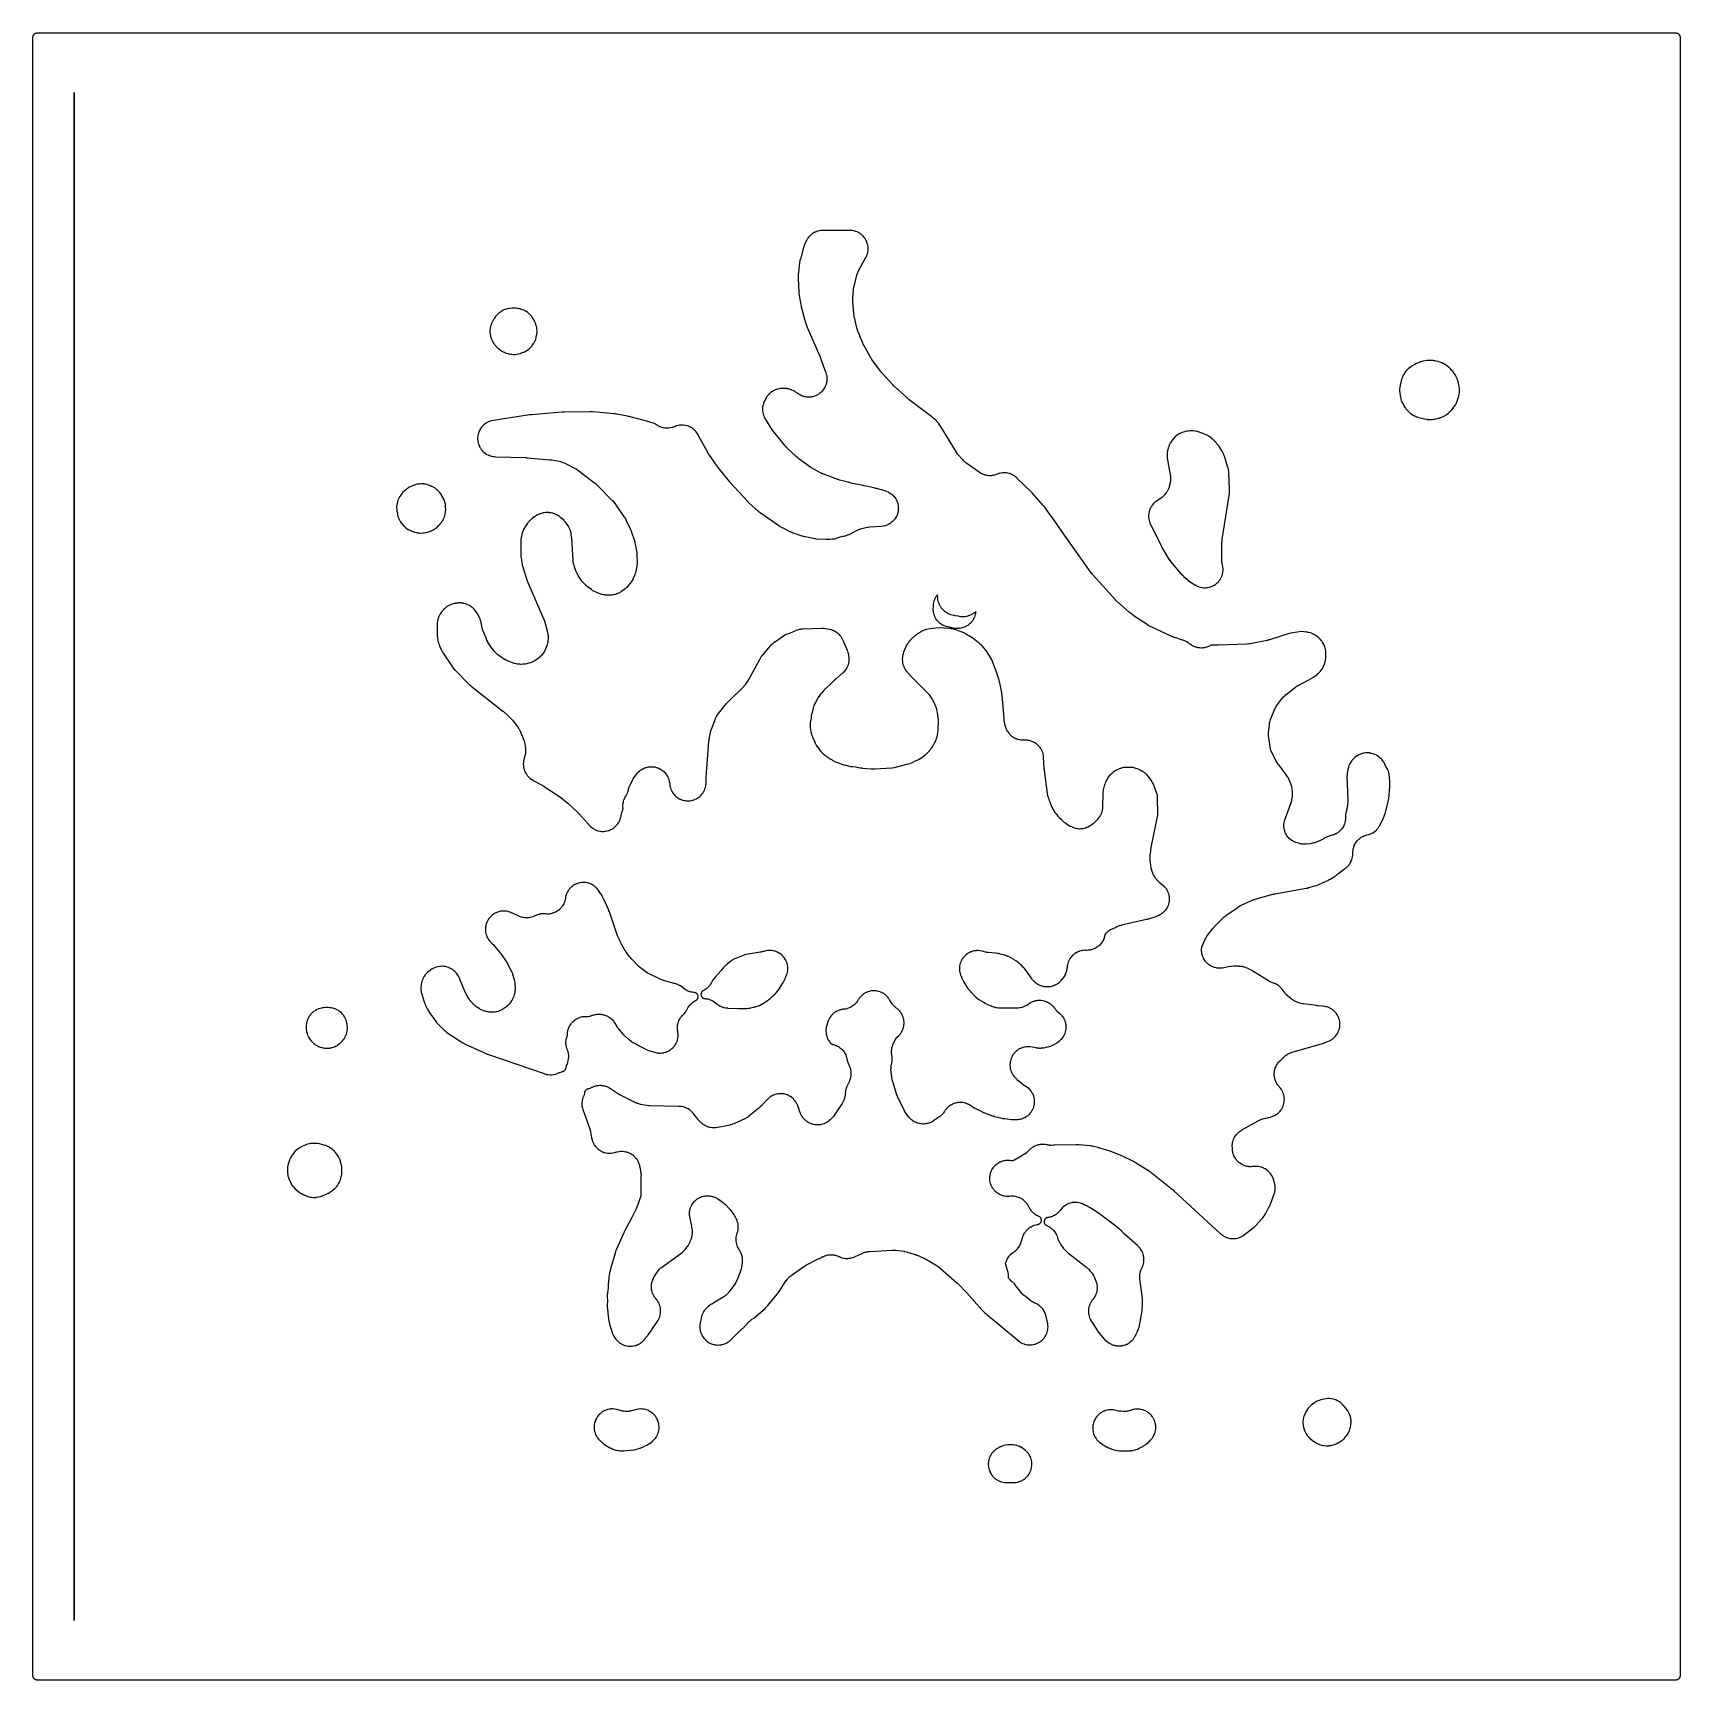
# Model space of a CAD drawing. Header units: millimetres. Extents: x 0 to 300, y 0 to 300.
import ezdxf

# ---------------------------------------------------------------- set-up
doc = ezdxf.new("R2010")
doc.units = ezdxf.units.MM
doc.layers.add('CUT', color=7, linetype='CONTINUOUS')

msp = doc.modelspace()

# ---------------------------------------------------------------- linework, layer by layer
at = {"layer": 'CUT'}
for points in [[(-0.125, 296.625), (-0.125, 299.3054), (-0.1202, 299.4033), (-0.1087, 299.4809), (-0.0896, 299.5569), (-0.0632, 299.6308), (-0.0297, 299.7017), (0.0106, 299.7689), (0.0573, 299.8319), (0.11, 299.89), (0.1681, 299.9427), (0.2311, 299.9894), (0.2983, 300.0297), (0.3692, 300.0632), (0.4431, 300.0896), (0.5191, 300.1087), (0.5967, 300.1202), (0.6946, 300.125), (299.3039, 300.125), (299.4018, 300.1202), (299.4794, 300.1087), (299.5555, 300.0896), (299.6293, 300.0632), (299.7002, 300.0297), (299.7674, 299.9894), (299.8304, 299.9427), (299.8885, 299.89), (299.9412, 299.8319), (299.9879, 299.7689), (300.0282, 299.7017), (300.0617, 299.6308), (300.0882, 299.5569), (300.1072, 299.4809), (300.1187, 299.4033), (300.1235, 299.3054), (300.1235, 0.6946), (300.1187, 0.5967), (300.1072, 0.5191), (300.0882, 0.4431), (300.0617, 0.3692), (300.0282, 0.2983), (299.9879, 0.2311), (299.9412, 0.1681), (299.8885, 0.11), (299.8304, 0.0573), (299.7674, 0.0106), (299.7002, -0.0297), (299.6293, -0.0632), (299.5555, -0.0896), (299.4794, -0.1087), (299.4018, -0.1202), (299.3039, -0.125), (296.6235, -0.125), (3.375, -0.125), (0.6946, -0.125), (0.5967, -0.1202), (0.5191, -0.1087), (0.4431, -0.0896), (0.3692, -0.0632), (0.2983, -0.0297), (0.2311, 0.0106), (0.1681, 0.0573), (0.11, 0.11), (0.0573, 0.1681), (0.0106, 0.2311), (-0.0297, 0.2983), (-0.0632, 0.3692), (-0.0896, 0.4431), (-0.1087, 0.5191), (-0.1202, 0.5967), (-0.125, 0.6946), (-0.125, 3.375)], [(7.3812, 289.2937), (7.3812, 10.7062)], [(78.4005, 196.1455), (78.3254, 196.1614), (78.0701, 196.2024), (77.9937, 196.2107), (77.7356, 196.2256), (77.6588, 196.2262), (77.4005, 196.215), (77.3241, 196.2078), (76.9659, 196.1558), (76.9281, 196.1493), (76.7099, 196.1063), (76.674, 196.0983), (76.3377, 196.0148), (76.2673, 195.9937), (76.0338, 195.9112), (75.9658, 195.8833), (75.7414, 195.7786), (75.6764, 195.7443), (75.4632, 195.6184), (75.4018, 195.5781), (75.2017, 195.4321), (75.1445, 195.386), (74.8856, 195.1557), (74.8587, 195.1306), (74.7309, 195.0054), (74.7042, 194.9779), (74.4591, 194.7121), (74.41, 194.6532), (74.2549, 194.4467), (74.212, 194.3831), (74.0785, 194.162), (74.0423, 194.0944), (73.8876, 193.7677), (73.872, 193.7326), (73.8273, 193.6245), (73.814, 193.5898), (73.6962, 193.2597), (73.6746, 193.1885), (73.6139, 192.9456), (73.5994, 192.8727), (73.5627, 192.625), (73.5554, 192.551), (73.5382, 192.201), (73.5373, 192.1638), (73.5367, 190.6278), (73.5375, 190.5934), (73.552, 190.2692), (73.5582, 190.2007), (73.6021, 189.8792), (73.6075, 189.8453), (73.6939, 189.3723), (73.7003, 189.3414), (73.7659, 189.051), (73.7824, 188.9901), (73.8463, 188.7872), (73.8678, 188.7278), (73.9806, 188.4523), (73.9931, 188.4234), (74.3604, 187.6226), (74.3729, 187.5966), (74.4958, 187.3535), (74.5238, 187.303), (74.6648, 187.07), (74.6802, 187.0455), (76.2678, 184.6331), (76.2894, 184.602), (76.5001, 184.3141), (76.5478, 184.2554), (76.786, 183.9899), (76.812, 183.9624), (79.2975, 181.4562), (79.3146, 181.4394), (79.5116, 181.253), (79.5474, 181.2211), (79.7557, 181.0475), (79.7744, 181.0324), (85.5529, 176.5171), (85.5783, 176.4967), (85.6994, 176.3963), (85.7241, 176.3752), (85.7709, 176.3342), (85.795, 176.3124), (85.9102, 176.2053), (85.9337, 176.1828), (87.1779, 174.9582), (87.1916, 174.9444), (87.235, 174.9003), (87.2915, 174.8383), (87.4934, 174.5998), (87.5349, 174.5479), (88.2515, 173.594), (88.2792, 173.5554), (88.396, 173.3856), (88.4466, 173.3051), (88.537, 173.1469), (88.5807, 173.0624), (88.6677, 172.8756), (88.6868, 172.8321), (89.3581, 171.2171), (89.3788, 171.1634), (89.4627, 170.9288), (89.496, 170.8187), (89.5489, 170.6048), (89.5708, 170.4919), (89.606, 170.2452), (89.6126, 170.1881), (89.6621, 169.6462), (89.6662, 169.5815), (89.6758, 169.3012), (89.6729, 169.1717), (89.6532, 168.9244), (89.6356, 168.7961), (89.5817, 168.5208), (89.5675, 168.4576), (89.4563, 168.0221), (89.455, 168.017), (89.4467, 167.9836), (89.3373, 167.5673), (89.3219, 167.4941), (89.2821, 167.2454), (89.274, 167.1711), (89.2588, 166.9196), (89.258, 166.8449), (89.2677, 166.5932), (89.2742, 166.5187), (89.3086, 166.2691), (89.3224, 166.1956), (89.3811, 165.9507), (89.4021, 165.8789), (89.4845, 165.6409), (89.5125, 165.5715), (89.6179, 165.3428), (89.6526, 165.2765), (89.78, 165.0592), (89.821, 164.9967), (89.9691, 164.793), (90.0161, 164.7347), (90.1835, 164.5466), (90.2359, 164.4932), (90.4211, 164.3225), (90.4785, 164.2745), (90.6796, 164.1228), (90.7414, 164.0807), (91.0423, 163.897), (91.0747, 163.8783), (92.5692, 163.0639), (92.5864, 163.0543), (92.6693, 163.0072), (92.6864, 162.9974), (92.7204, 162.9773), (92.74, 162.9655), (92.8341, 162.9073), (92.8534, 162.8951), (96.0318, 160.8412), (96.0839, 160.7997), (96.11, 160.7782), (97.3508, 159.7275), (99.3245, 157.9198), (100.9415, 156.1052), (100.951, 156.0951), (101.1752, 155.8291), (101.2004, 155.8007), (101.4447, 155.5387), (101.4992, 155.4857), (101.6915, 155.3169), (101.751, 155.2697), (101.9593, 155.1209), (102.0232, 155.0799), (102.2453, 154.9526), (102.313, 154.9182), (102.5466, 154.8137), (102.6175, 154.7862), (102.8604, 154.7056), (102.9336, 154.6853), (103.1833, 154.6294), (103.2582, 154.6165), (103.5123, 154.5858), (103.5881, 154.5804), (103.844, 154.5752), (103.9199, 154.5775), (104.175, 154.5978), (104.2504, 154.6077), (104.5022, 154.6534), (104.5761, 154.6707), (104.8221, 154.7414), (104.894, 154.766), (105.1317, 154.8608), (105.2008, 154.8925), (105.4278, 155.0106), (105.4934, 155.049), (105.7075, 155.1892), (105.7689, 155.234), (105.9679, 155.3949), (106.0246, 155.4455), (106.2065, 155.6255), (106.2578, 155.6815), (106.4209, 155.8787), (106.4664, 155.9396), (106.6089, 156.1522), (106.6481, 156.2173), (106.7687, 156.443), (106.8012, 156.5117), (106.8987, 156.7483), (106.9241, 156.8199), (106.9975, 157.0651), (107.0156, 157.1389), (107.0783, 157.4634), (107.086, 157.499), (107.0874, 157.508), (107.0918, 157.5269), (107.149, 157.7618), (107.1802, 157.8672), (107.2094, 157.9507), (107.2128, 157.9605), (107.252, 158.0729), (107.2803, 158.147), (107.2801, 158.1471), (107.2967, 158.192), (107.3874, 158.4731), (107.4051, 158.5376), (107.4216, 158.61), (107.4349, 158.6859), (107.4405, 158.7628), (107.4382, 158.8398), (107.4222, 159.039), (107.4187, 159.1489), (107.4222, 159.3597), (107.4293, 159.4695), (107.4531, 159.6789), (107.4707, 159.7875), (107.5146, 159.9937), (107.5426, 160.1001), (107.6062, 160.301), (107.6443, 160.4042), (107.727, 160.5982), (107.7749, 160.6972), (107.889, 160.9064), (107.9148, 160.9511), (107.943, 160.995), (107.948, 161.0023), (107.9854, 161.0633), (107.9933, 161.0777), (108.0191, 161.1224), (108.0667, 161.2004), (108.1027, 161.2666), (108.2127, 161.4953), (108.2419, 161.5648), (108.3288, 161.8033), (108.351, 161.8753), (108.449, 162.2592), (108.462, 162.3059), (108.4654, 162.3173), (108.4753, 162.3534), (108.4864, 162.3978), (108.5139, 162.4914), (108.5743, 162.6685), (108.6098, 162.7595), (108.695, 162.9531), (108.7156, 162.9974), (109.2168, 164.0155), (109.226, 164.0338), (109.2605, 164.1008), (109.2932, 164.1599), (109.3943, 164.3307), (109.4464, 164.4108), (109.5626, 164.5741), (109.5973, 164.6203), (109.6197, 164.6487), (109.6273, 164.6582), (110.0007, 165.1202), (110.0375, 165.1635), (110.2016, 165.347), (110.2815, 165.4278), (110.4421, 165.5748), (110.5296, 165.6473), (110.704, 165.7776), (110.7983, 165.841), (110.9848, 165.9532), (111.0849, 166.0069), (111.2817, 166.1001), (111.3867, 166.1435), (111.5917, 166.2167), (111.7005, 166.2494), (111.9119, 166.3018), (112.0234, 166.3235), (112.2389, 166.3546), (112.352, 166.3651), (112.5695, 166.3746), (112.6831, 166.3738), (112.9005, 166.3615), (113.0135, 166.3495), (113.2285, 166.3156), (113.3397, 166.2924), (113.5503, 166.2373), (113.6587, 166.2031), (113.8628, 166.1273), (113.9672, 166.0825), (114.1627, 165.9867), (114.2621, 165.9317), (114.4472, 165.817), (114.5406, 165.7524), (114.7133, 165.6198), (114.7998, 165.5462), (114.9585, 165.397), (115.0373, 165.3152), (115.1802, 165.151), (115.2505, 165.0617), (115.3764, 164.8841), (115.4374, 164.7883), (115.5451, 164.599), (115.5962, 164.4976), (115.6845, 164.2986), (115.7253, 164.1925), (115.7933, 163.9857), (115.8233, 163.8761), (115.8765, 163.6358), (115.8874, 163.58), (115.943, 163.2523), (115.9494, 163.1403), (115.9574, 163.0659), (115.9965, 162.8168), (116.0117, 162.7435), (116.0752, 162.4995), (116.0975, 162.4281), (116.1847, 162.1915), (116.214, 162.1226), (116.3239, 161.8957), (116.3599, 161.8301), (116.4916, 161.6151), (116.5339, 161.5533), (116.6861, 161.3523), (116.7342, 161.295), (116.9055, 161.11), (116.959, 161.0576), (117.1477, 160.8904), (117.2061, 160.8435), (117.4103, 160.6956), (117.473, 160.6548), (117.6907, 160.5277), (117.7572, 160.4932), (117.9864, 160.3881), (118.0559, 160.3604), (118.2943, 160.2784), (118.3662, 160.2575), (118.6115, 160.1994), (118.6851, 160.1857), (118.935, 160.152), (119.0096, 160.1457), (119.2615, 160.1367), (119.3364, 160.1377), (119.588, 160.1536), (119.6624, 160.1619), (119.9113, 160.2025), (119.9845, 160.2181), (120.2281, 160.2829), (120.2994, 160.3057), (120.5355, 160.3942), (120.6042, 160.4239), (120.8305, 160.5351), (120.896, 160.5714), (121.1102, 160.7044), (121.1717, 160.7469), (121.3718, 160.9004), (121.4289, 160.9488), (121.613, 161.1211), (121.665, 161.1749), (121.8312, 161.3645), (121.8777, 161.4232), (122.0244, 161.6282), (122.0649, 161.6911), (122.1908, 161.9096), (122.2249, 161.9762), (122.3287, 162.206), (122.3561, 162.2757), (122.4367, 162.5146), (122.4571, 162.5866), (122.5181, 162.8503), (122.5304, 162.9171), (122.5606, 163.1351), (122.5667, 163.1995), (122.5772, 163.3989), (122.5777, 163.4665), (122.5666, 163.7712), (122.5659, 163.8263), (122.5691, 164.0924), (122.5711, 164.1474), (122.5902, 164.4649), (123.094, 170.9532), (123.0956, 170.9725), (123.1043, 171.0638), (123.1075, 171.0937), (123.1132, 171.1408), (123.1146, 171.1514), (123.1228, 171.2145), (123.1255, 171.2338), (123.139, 171.3244), (123.1438, 171.3541), (123.152, 171.4009), (123.1539, 171.4114), (123.3703, 172.5806), (123.3735, 172.5974), (123.382, 172.6397), (123.4049, 172.7331), (123.509, 173.0919), (123.5369, 173.1759), (123.5405, 173.1855), (123.5441, 173.195), (124.2845, 175.1096), (124.3072, 175.164), (124.4116, 175.3973), (124.4653, 175.5023), (124.5784, 175.698), (124.6427, 175.7969), (124.7928, 176.0037), (124.8287, 176.0505), (126.2561, 177.8171), (126.269, 177.8328), (126.3305, 177.9062), (126.351, 177.93), (126.3839, 177.9671), (126.3913, 177.9754), (126.4359, 178.0247), (126.4496, 178.0396), (126.5151, 178.1095), (126.5368, 178.1321), (126.5717, 178.1674), (126.5796, 178.1753), (129.4963, 181.0663), (129.5216, 181.0926), (129.7542, 181.3464), (129.8009, 181.4025), (129.9489, 181.599), (129.9899, 181.6593), (130.1697, 181.9529), (130.188, 181.9844), (132.3479, 185.9238), (132.3564, 185.939), (132.378, 185.9771), (132.4298, 186.0598), (132.6447, 186.3722), (132.6985, 186.4441), (132.705, 186.4522), (132.7115, 186.4602), (134.3271, 188.4165), (134.3624, 188.4572), (134.5191, 188.6297), (134.5951, 188.7058), (134.7474, 188.8446), (134.8302, 188.9132), (135.0165, 189.0532), (135.0603, 189.0845), (137.0727, 190.4533), (137.0897, 190.4646), (137.144, 190.5002), (137.1718, 190.5169), (137.4025, 190.5792), (137.472, 190.6016), (137.7941, 190.7229), (137.828, 190.7366), (138.9403, 191.2175), (139.0009, 191.2417), (139.2659, 191.3387), (139.4832, 191.3941), (139.5019, 191.3987), (139.571, 191.4151), (139.6332, 191.4281), (139.8172, 191.4611), (139.9063, 191.4734), (140.0941, 191.492), (140.1484, 191.496), (140.1824, 191.4978), (140.1938, 191.4983), (143.5974, 191.6367), (143.6628, 191.6375), (143.9462, 191.6327), (144.0767, 191.623), (144.3576, 191.5858), (144.4222, 191.5754), (145.0213, 191.4607), (145.0774, 191.4485), (145.3191, 191.3895), (145.4291, 191.3567), (145.6365, 191.2833), (145.7427, 191.2396), (145.9416, 191.1457), (146.0429, 191.0915), (146.2314, 190.978), (146.3266, 190.9139), (146.5027, 190.7821), (146.5911, 190.7087), (146.753, 190.5598), (146.8335, 190.478), (146.9797, 190.3135), (147.0516, 190.224), (147.1804, 190.0457), (147.2429, 189.9494), (147.3532, 189.759), (147.4057, 189.6569), (147.5081, 189.4302), (147.5304, 189.3772), (147.666, 189.0315), (147.6774, 189.0043), (148.2825, 187.6223), (148.3052, 187.5664), (148.3971, 187.3221), (148.4335, 187.2072), (148.4915, 186.9837), (148.5156, 186.8657), (148.5542, 186.6075), (148.5615, 186.5476), (148.5859, 186.2927), (148.59, 186.2341), (148.6011, 185.9801), (148.6002, 185.8627), (148.5869, 185.6382), (148.574, 185.5216), (148.5377, 185.2997), (148.5128, 185.185), (148.4538, 184.9679), (148.4173, 184.8564), (148.3363, 184.6466), (148.2885, 184.5394), (148.1864, 184.3391), (148.1278, 184.2374), (148.0056, 184.0486), (147.9369, 183.9534), (147.7959, 183.7782), (147.7178, 183.6906), (147.5389, 183.5099), (147.4965, 183.4693), (146.4095, 182.4789), (146.3267, 182.4139), (146.3108, 182.4011), (146.1333, 182.254), (146.1026, 182.2272), (145.9332, 182.0708), (145.9184, 182.0567), (145.517, 181.6657), (144.3822, 180.6317), (144.3654, 180.6159), (144.1784, 180.4348), (144.1463, 180.4018), (143.9706, 180.2098), (143.9553, 180.1925), (143.5501, 179.7218), (143.5284, 179.6953), (143.329, 179.4413), (143.2891, 179.3856), (143.1134, 179.1147), (143.0954, 179.0855), (142.5131, 178.0925), (142.4954, 178.0606), (142.3357, 177.7555), (142.305, 177.6893), (142.2123, 177.4614), (142.1881, 177.3925), (142.0896, 177.0626), (142.08, 177.0274), (141.8276, 176.0046), (141.8204, 175.9727), (141.7594, 175.67), (141.7492, 175.6053), (141.7244, 175.386), (141.7199, 175.3207), (141.7182, 175.2579), (141.6239, 174.7433), (141.6173, 174.7005), (141.5667, 174.2951), (141.5609, 174.2086), (141.5567, 173.8002), (141.5575, 173.7569), (141.566, 173.5768), (141.5689, 173.5374), (141.6057, 173.1662), (141.6176, 173.088), (141.6929, 172.7228), (141.7019, 172.6843), (141.7867, 172.3592), (141.795, 172.3296), (141.8795, 172.0523), (141.8998, 171.9942), (142.0064, 171.7246), (142.0183, 171.6963), (142.4066, 170.8197), (142.4859, 170.6334), (142.5228, 170.5584), (142.5807, 170.4556), (142.63, 170.357), (142.6652, 170.2943), (142.845, 170.007), (142.8647, 169.977), (143.1689, 169.5382), (143.193, 169.5054), (143.4283, 169.2022), (143.4815, 169.1407), (143.6718, 168.9433), (143.7313, 168.8878), (144.0256, 168.6416), (144.0575, 168.6164), (144.0596, 168.6148), (144.1337, 168.548), (144.1963, 168.4972), (144.5041, 168.2739), (144.5373, 168.2511), (144.5936, 168.2147), (144.7232, 168.1176), (144.7576, 168.0932), (145.0886, 167.8728), (145.1613, 167.83), (145.2911, 167.763), (145.5524, 167.5938), (145.5881, 167.5721), (145.9298, 167.3766), (146.0045, 167.3391), (146.3655, 167.1823), (146.4043, 167.1668), (147.2902, 166.8386), (147.3224, 166.8275), (147.6283, 166.7295), (147.6941, 166.7116), (148.0075, 166.6415), (148.0409, 166.6348), (148.0825, 166.6274), (148.5665, 166.4994), (148.5961, 166.4922), (148.8766, 166.43), (148.9365, 166.4192), (149.2211, 166.3796), (149.2514, 166.376), (149.812, 166.3208), (150.6357, 166.1748), (150.6542, 166.1718), (150.8632, 166.14), (150.9003, 166.1353), (151.1106, 166.1138), (151.1292, 166.1122), (152.647, 165.995), (152.6734, 165.9934), (152.9724, 165.9808), (153.0253, 165.9804), (153.3244, 165.9886), (153.3509, 165.9898), (156.4385, 166.1825), (156.4789, 166.1861), (156.8586, 166.2302), (156.9385, 166.2438), (157.3113, 166.3281), (157.3506, 166.3381), (158.4782, 166.6573), (159.1699, 166.8093), (159.2003, 166.8166), (159.4861, 166.8919), (159.546, 166.9104), (159.7451, 166.9808), (159.8033, 167.0041), (160.0226, 167.1027), (160.209, 167.1654), (160.2774, 167.1921), (160.5935, 167.3336), (160.6266, 167.3494), (161.2921, 167.6867), (161.3203, 167.7017), (161.5831, 167.8491), (161.6374, 167.8827), (161.8869, 168.0517), (161.913, 168.0702), (162.462, 168.4766), (162.4905, 168.4988), (162.7544, 168.7143), (162.8081, 168.7627), (163.0503, 169.0023), (163.0753, 169.0283), (163.307, 169.2804), (163.3366, 169.3146), (163.6056, 169.6446), (163.6584, 169.718), (163.8863, 170.0776), (163.9093, 170.1164), (164.2983, 170.8196), (164.3144, 170.8503), (164.4595, 171.1433), (164.4874, 171.2068), (164.5715, 171.4248), (164.5935, 171.4905), (164.683, 171.805), (164.6917, 171.8386), (164.7658, 172.1528), (164.7735, 172.1892), (164.8371, 172.5341), (164.8471, 172.6079), (164.8767, 172.9573), (164.8789, 172.9945), (164.9031, 173.6706), (164.9358, 174.0437), (164.938, 174.0782), (164.9516, 174.4036), (164.9514, 174.4727), (164.9354, 174.798), (164.933, 174.8325), (164.8514, 175.6931), (164.8459, 175.7373), (164.782, 176.1516), (164.7633, 176.2386), (164.6983, 176.4733), (164.6508, 176.7214), (164.6354, 176.7862), (164.574, 177.0022), (164.553, 177.0655), (164.441, 177.359), (164.4284, 177.3899), (164.2758, 177.7426), (164.1702, 178.0127), (164.1432, 178.0737), (164.0433, 178.2751), (164.0242, 178.3098), (163.8857, 178.5872), (163.8446, 178.6593), (163.6327, 178.9881), (163.6093, 179.0224), (163.4258, 179.2756), (163.4077, 179.2997), (163.2321, 179.5228), (163.1931, 179.5686), (163.0004, 179.7771), (162.9796, 179.7988), (159.6861, 183.092), (159.5729, 183.2106), (159.1109, 183.8092), (159.0797, 183.8516), (158.9488, 184.0385), (158.8925, 184.1274), (158.7924, 184.3026), (158.7445, 184.3964), (158.6611, 184.5801), (158.6221, 184.6779), (158.556, 184.8685), (158.5261, 184.9695), (158.5118, 185.0277), (158.5054, 185.0566), (158.4659, 185.2872), (158.4581, 185.3406), (158.4347, 185.5318), (158.4286, 185.5966), (158.4103, 185.8778), (158.4093, 186.0079), (158.4231, 186.2894), (158.4282, 186.3543), (158.4298, 186.3688), (158.4364, 186.4199), (158.47, 186.6403), (158.4902, 186.7413), (158.5374, 186.9328), (158.5665, 187.0315), (158.6393, 187.2423), (158.6572, 187.2905), (158.9991, 188.1534), (159.0064, 188.1713), (159.0338, 188.2372), (159.06, 188.2954), (159.1418, 188.4646), (159.1844, 188.5443), (159.2802, 188.708), (159.309, 188.7546), (159.3277, 188.7833), (159.334, 188.7928), (159.4808, 189.0132), (159.4922, 189.0299), (159.5344, 189.0909), (159.5738, 189.1444), (159.6942, 189.2983), (159.7551, 189.3699), (159.889, 189.5148), (159.9287, 189.5556), (159.9542, 189.5805), (159.9627, 189.5888), (160.6878, 190.2837), (160.728, 190.3205), (160.9062, 190.4756), (160.9918, 190.5431), (161.1617, 190.6646), (161.1637, 190.6659), (161.9918, 191.1196), (162.1334, 191.1928), (162.3655, 191.3028), (162.4893, 191.3528), (162.6532, 191.4081), (162.6884, 191.4178), (162.7427, 191.4314), (163.4144, 191.5814), (164.9675, 191.7515), (167.0273, 191.6086), (167.2536, 191.5758), (167.2709, 191.5732), (167.3144, 191.5662), (167.4106, 191.5465), (167.7804, 191.454), (167.8672, 191.4286), (167.877, 191.4253), (167.8868, 191.4219), (169.2109, 190.9632), (169.2266, 190.9577), (169.2659, 190.9434), (169.3522, 190.908), (169.6815, 190.757), (169.7581, 190.7184), (169.7668, 190.7135), (169.7754, 190.7087), (170.8005, 190.1301), (170.8141, 190.1223), (170.8483, 190.1025), (170.9225, 190.0553), (171.2037, 189.8609), (171.2686, 189.8125), (171.276, 189.8066), (171.2832, 189.8008), (172.2024, 189.0514), (172.2151, 189.0409), (172.2469, 189.0141), (172.3153, 188.9518), (172.5545, 188.7153), (172.5962, 188.6722), (172.6295, 188.6367), (172.6359, 188.6293), (172.6423, 188.6219), (173.4723, 187.6517), (173.485, 187.6367), (173.5248, 187.5885), (173.5763, 187.5212), (173.6689, 187.3905), (174.5384, 185.9737), (174.5464, 185.9603), (174.5666, 185.9264), (174.6086, 185.8493), (174.76, 185.5434), (174.7933, 185.4697), (174.7968, 185.4611), (174.8003, 185.4525), (175.3661, 184.0381), (175.8883, 182.3901), (175.8957, 182.3687), (176.1307, 181.3428), (176.409, 179.8402), (176.4121, 179.8225), (176.4262, 179.7388), (176.4305, 179.7113), (176.4368, 179.6678), (176.4382, 179.658), (176.446, 179.5996), (176.4483, 179.5818), (176.4583, 179.4975), (176.4613, 179.4699), (176.4654, 179.4261), (176.4663, 179.4163), (176.8317, 175.1485), (176.8344, 175.1224), (176.8699, 174.8279), (176.878, 174.7761), (176.9337, 174.4848), (176.9391, 174.4591), (177.0577, 173.9374), (177.0666, 173.9021), (177.1589, 173.5706), (177.1819, 173.5013), (177.2702, 173.2719), (177.2997, 173.2052), (177.4096, 172.9853), (177.4454, 172.9217), (177.5759, 172.7134), (177.6176, 172.6535), (177.7675, 172.4586), (177.8147, 172.403), (177.9826, 172.2234), (178.0349, 172.1726), (178.2193, 172.01), (178.2762, 171.9644), (178.4753, 171.8202), (178.5364, 171.7802), (178.7484, 171.6558), (178.813, 171.6219), (179.036, 171.5184), (179.1036, 171.4909), (179.3354, 171.4092), (179.4054, 171.3883), (179.644, 171.3292), (179.7156, 171.3151), (179.9588, 171.2792), (180.0314, 171.272), (180.2769, 171.2596), (180.3499, 171.2594), (180.5496, 171.2685), (180.6056, 171.2697), (180.848, 171.2688), (180.9597, 171.2629), (181.173, 171.2411), (181.2836, 171.2243), (181.4938, 171.1817), (181.6022, 171.1541), (181.8072, 171.0911), (181.9124, 171.053), (182.1101, 170.9702), (182.2111, 170.922), (182.3998, 170.8202), (182.4956, 170.7623), (182.6734, 170.6425), (182.763, 170.5755), (182.9282, 170.4388), (183.0108, 170.3634), (183.1618, 170.2112), (183.2367, 170.128), (183.372, 169.9617), (183.4383, 169.8715), (183.5567, 169.6928), (183.6139, 169.5966), (183.7142, 169.4071), (183.7616, 169.3057), (183.8428, 169.1073), (183.8801, 169.0018), (183.9415, 168.7964), (183.9682, 168.6877), (184.0092, 168.4773), (184.0251, 168.3665), (184.0479, 168.1251), (184.0517, 168.0693), (184.1366, 166.1777), (184.1376, 166.1597), (184.1516, 165.9566), (184.1549, 165.9207), (184.1784, 165.7185), (184.1807, 165.7006), (184.7697, 161.5097), (184.7746, 161.4789), (184.8275, 161.1895), (184.8412, 161.1287), (184.8958, 160.9257), (184.9144, 160.8662), (185.0139, 160.5894), (185.025, 160.5603), (185.1298, 160.3023), (185.149, 160.2314), (185.2765, 159.8476), (185.2912, 159.8073), (185.5542, 159.1437), (185.5678, 159.1115), (185.7028, 158.8117), (185.7343, 158.7495), (185.8501, 158.545), (185.8872, 158.4859), (185.8936, 158.4766), (185.8972, 158.4696), (186.0114, 158.2704), (186.0479, 158.2129), (186.1795, 158.0246), (186.221, 157.9706), (186.2955, 157.8821), (186.3282, 157.8307), (186.3667, 157.7759), (186.559, 157.5256), (186.58, 157.4995), (186.6762, 157.3851), (186.6998, 157.3583), (186.9285, 157.111), (186.9794, 157.0609), (187.2303, 156.8362), (187.2574, 156.813), (187.2971, 156.7807), (187.4003, 156.6687), (187.4271, 156.641), (187.6865, 156.3868), (187.7442, 156.3357), (187.9469, 156.1738), (188.0094, 156.1288), (188.3146, 155.9321), (188.3475, 155.912), (188.9656, 155.5566), (188.9984, 155.5388), (189.3113, 155.3787), (189.3792, 155.3481), (189.6129, 155.2561), (189.6835, 155.2323), (189.925, 155.1637), (189.9976, 155.1469), (190.2447, 155.1023), (190.3186, 155.0927), (190.5689, 155.0725), (190.6434, 155.0702), (190.8944, 155.0746), (190.9688, 155.0796), (191.2182, 155.1086), (191.2917, 155.1209), (191.537, 155.1742), (191.609, 155.1935), (191.848, 155.2706), (191.9177, 155.2969), (192.1479, 155.3971), (192.2148, 155.4301), (192.4341, 155.5523), (192.4974, 155.5917), (192.5626, 155.637), (192.6402, 155.6767), (192.7003, 155.711), (192.8974, 155.8358), (192.9542, 155.8755), (193.2129, 156.0745), (193.2399, 156.0962), (193.5162, 156.3295), (193.5397, 156.3502), (193.7575, 156.5499), (193.8018, 156.5941), (193.9452, 156.7492), (193.9858, 156.797), (194.1677, 157.0297), (194.1865, 157.0548), (194.1938, 157.065), (194.2156, 157.0971), (194.2631, 157.171), (194.3208, 157.2476), (194.3628, 157.3093), (194.4937, 157.5241), (194.5294, 157.5896), (194.6386, 157.8161), (194.6677, 157.8849), (194.7542, 158.121), (194.7764, 158.1923), (194.8393, 158.4358), (194.8544, 158.5089), (194.8931, 158.7574), (194.9009, 158.8316), (194.9207, 159.183), (194.9219, 159.2203), (194.9365, 161.2724), (194.939, 161.3403), (194.9586, 161.6338), (194.9758, 161.7684), (195.0301, 162.0575), (195.0447, 162.1239), (195.2951, 163.1234), (195.3106, 163.1789), (195.3834, 163.4176), (195.4225, 163.526), (195.5079, 163.7295), (195.5578, 163.8333), (195.6633, 164.0272), (195.7234, 164.1255), (195.8642, 164.3315), (195.8979, 164.3783), (196.2048, 164.7821), (196.2376, 164.8232), (196.3835, 164.9978), (196.4545, 165.0752), (196.5972, 165.217), (196.675, 165.2876), (196.8301, 165.4157), (196.9141, 165.4788), (197.0804, 165.5921), (197.1698, 165.6472), (197.3688, 165.7575), (197.4153, 165.7819), (197.7362, 165.9409), (197.7932, 165.9672), (198.043, 166.0742), (198.1609, 166.1172), (198.3909, 166.1871), (198.5128, 166.2168), (198.749, 166.261), (198.8735, 166.2772), (199.1445, 166.2974), (199.2072, 166.3003), (199.6695, 166.3093), (199.7316, 166.3088), (200.0004, 166.2994), (200.1241, 166.2883), (200.3594, 166.2541), (200.4811, 166.2296), (200.7114, 166.1701), (200.8297, 166.1325), (201.0812, 166.0373), (201.1387, 166.0137), (201.6911, 165.7693), (201.7404, 165.7461), (201.9512, 165.6405), (202.0461, 165.5871), (202.2229, 165.4764), (202.3122, 165.4142), (202.4992, 165.2705), (202.5416, 165.2363), (202.5588, 165.2217), (202.6104, 165.1752), (202.8032, 164.9904), (203.0402, 164.7201), (203.1122, 164.6319), (203.1545, 164.5768), (203.7724, 163.7182), (203.8023, 163.6745), (203.9273, 163.4827), (203.9808, 163.3916), (204.0751, 163.2124), (204.12, 163.1167), (204.2074, 162.9051), (204.2265, 162.8557), (204.6976, 161.5471), (204.7038, 161.5292), (204.7263, 161.4634), (204.7448, 161.404), (204.7944, 161.2277), (204.8125, 161.1524), (204.824, 160.9611), (204.8261, 160.9021), (204.855, 157.5333), (203.6465, 151.6266), (203.6395, 151.5872), (203.5834, 151.214), (203.5757, 151.1344), (203.5652, 150.8948), (203.5215, 150.6237), (203.5136, 150.5544), (203.4912, 150.2261), (203.4896, 150.1912), (203.4769, 149.6175), (203.4769, 149.5839), (203.4839, 149.2678), (203.4883, 149.2009), (203.5231, 148.8866), (203.5275, 148.8534), (203.5892, 148.4568), (203.5988, 148.2941), (203.607, 148.219), (203.647, 147.9676), (203.6626, 147.8937), (203.7533, 147.5493), (203.7639, 147.513), (203.8152, 147.3513), (203.8262, 147.319), (203.937, 147.0176), (203.9633, 146.9548), (204.0614, 146.7473), (204.0933, 146.6871), (204.256, 146.4103), (204.2739, 146.3813), (204.3789, 146.2197), (204.4025, 146.1855), (204.4431, 146.13), (204.5067, 146.0323), (204.5557, 145.9652), (204.6274, 145.8777), (204.6341, 145.8685), (204.6868, 145.8041), (204.6952, 145.795), (204.733, 145.7488), (204.789, 145.6875), (204.8307, 145.6467), (204.876, 145.5972), (204.9355, 145.5389), (204.9866, 145.494), (204.9888, 145.4918), (205.0513, 145.437), (205.0536, 145.4351), (205.2304, 145.28), (205.2624, 145.2534), (205.7209, 144.8933), (205.7643, 144.8574), (205.9486, 144.6973), (206.0299, 144.6193), (206.1781, 144.4624), (206.2513, 144.3768), (206.3832, 144.206), (206.4476, 144.1136), (206.5621, 143.9306), (206.617, 143.8323), (206.7129, 143.6389), (206.7578, 143.5356), (206.8341, 143.3337), (206.8687, 143.2265), (206.9246, 143.018), (206.9485, 142.9079), (206.9836, 142.695), (206.9964, 142.5831), (207.0103, 142.3677), (207.0121, 142.2551), (207.0047, 142.0393), (206.9953, 141.9271), (206.9666, 141.7132), (206.9462, 141.6024), (206.8965, 141.3924), (206.8653, 141.2841), (206.7951, 141.08), (206.7533, 140.9754), (206.6634, 140.7792), (206.6115, 140.6792), (206.5026, 140.4929), (206.4411, 140.3985), (206.3144, 140.2238), (206.2438, 140.136), (206.1005, 139.9746), (206.0216, 139.8942), (205.863, 139.7478), (205.7766, 139.6756), (205.6043, 139.5455), (205.5112, 139.4822), (205.3028, 139.3551), (205.254, 139.3269), (205.1818, 139.2876), (205.1661, 139.2792), (205.1265, 139.2585), (205.0364, 139.2161), (204.6792, 139.0671), (204.5932, 139.0352), (204.5832, 139.0319), (204.5732, 139.0287), (203.1984, 138.5948), (203.1842, 138.5904), (203.1189, 138.5707), (203.0978, 138.5646), (203.0605, 138.5542), (203.0516, 138.5517), (203.0051, 138.5391), (202.9907, 138.5353), (202.9247, 138.5182), (202.9033, 138.5129), (202.8656, 138.504), (202.8567, 138.5019), (198.2881, 137.4563), (198.2473, 137.4458), (197.8656, 137.3358), (197.786, 137.3081), (197.4189, 137.1566), (197.3804, 137.1394), (196.4678, 136.7021), (196.4337, 136.6847), (196.1163, 136.5124), (196.0509, 136.4725), (195.8377, 136.3273), (195.7767, 136.281), (195.5791, 136.115), (195.5231, 136.0628), (195.4513, 135.9889), (195.4016, 135.9324), (195.3577, 135.8713), (195.3201, 135.8061), (195.2891, 135.7375), (195.265, 135.6662), (195.2482, 135.5929), (195.2361, 135.5253), (195.2115, 135.418), (195.1545, 135.2147), (195.1197, 135.1102), (195.0434, 134.9135), (194.9986, 134.8128), (194.9036, 134.6243), (194.8494, 134.5285), (194.7366, 134.35), (194.6734, 134.2598), (194.5439, 134.0931), (194.4723, 134.0095), (194.3273, 133.856), (194.2479, 133.7797), (194.0889, 133.6409), (194.0025, 133.5726), (193.8308, 133.4499), (193.7382, 133.3902), (193.5554, 133.2846), (193.4575, 133.2342), (193.2654, 133.1467), (193.163, 133.106), (192.9634, 133.0375), (192.8576, 133.0068), (192.6523, 132.9579), (192.544, 132.9376), (192.3349, 132.9087), (192.2252, 132.8989), (192.0144, 132.8904), (191.9041, 132.8912), (191.7603, 132.8994), (191.6859, 132.8999), (191.6538, 132.8986), (191.6183, 132.8963), (191.2799, 132.8662), (191.2075, 132.8563), (190.9653, 132.811), (190.8941, 132.7942), (190.6574, 132.7258), (190.5882, 132.7022), (190.3591, 132.6114), (190.2925, 132.5813), (190.0732, 132.4689), (190.0098, 132.4325), (189.8024, 132.2996), (189.7428, 132.2572), (189.5491, 132.105), (189.4938, 132.0571), (189.3156, 131.8869), (189.2652, 131.8339), (189.1042, 131.6474), (189.0591, 131.5898), (188.9168, 131.3887), (188.8775, 131.3271), (188.7551, 131.1132), (188.7219, 131.0481), (188.6207, 130.8235), (188.5939, 130.7554), (188.5147, 130.5221), (188.4945, 130.4518), (188.4382, 130.2119), (188.4249, 130.14), (188.3775, 129.7901), (188.3756, 129.7748), (188.3749, 129.7693), (188.3739, 129.7629), (188.3692, 129.7241), (188.3398, 129.5206), (188.322, 129.4261), (188.2749, 129.2231), (188.2631, 129.1765), (188.1986, 128.9438), (188.1838, 128.8947), (188.115, 128.6836), (188.0788, 128.5877), (188.0014, 128.4072), (187.9568, 128.3149), (187.8635, 128.1421), (187.8108, 128.0542), (187.7023, 127.8904), (187.642, 127.8076), (187.5032, 127.6343), (187.4703, 127.595), (187.27, 127.3666), (187.2323, 127.3257), (187.0648, 127.1526), (186.9837, 127.0765), (186.8214, 126.9386), (186.7332, 126.8708), (186.5582, 126.7493), (186.4639, 126.6904), (186.2778, 126.5865), (186.1782, 126.5371), (185.983, 126.4519), (185.879, 126.4124), (185.6764, 126.3466), (185.569, 126.3175), (185.361, 126.2717), (185.2513, 126.2532), (185.0398, 126.2279), (184.9288, 126.2201), (184.7158, 126.2156), (184.6047, 126.2187), (184.3922, 126.235), (184.2819, 126.2488), (184.0721, 126.2857), (183.9636, 126.3103), (183.7584, 126.3675), (183.6528, 126.4025), (183.4541, 126.4794), (183.3525, 126.5245), (183.1622, 126.6204), (183.0655, 126.6752), (182.8855, 126.7892), (182.7945, 126.8532), (182.6265, 126.9841), (182.5422, 127.0567), (182.3877, 127.2034), (182.3109, 127.2838), (182.1715, 127.4449), (182.1029, 127.5324), (182.0121, 127.6607), (180.8644, 129.2811), (180.8443, 129.3082), (180.6452, 129.5643), (180.6006, 129.6166), (180.5675, 129.6521), (180.5216, 129.7117), (180.4669, 129.7751), (180.1929, 130.0597), (180.163, 130.089), (179.9918, 130.2482), (179.9651, 130.2719), (179.7081, 130.4892), (179.6515, 130.5327), (179.5813, 130.5816), (179.5302, 130.6296), (179.4694, 130.6809), (179.1705, 130.9075), (179.1382, 130.9307), (178.7572, 131.1894), (178.7287, 131.2078), (178.4559, 131.3757), (178.3965, 131.4087), (178.1098, 131.5516), (178.079, 131.5661), (177.5156, 131.8161), (177.4857, 131.8286), (177.2016, 131.9404), (177.1405, 131.9615), (176.8479, 132.0487), (176.8167, 132.0573), (176.1601, 132.223), (176.1291, 132.2301), (175.8353, 132.2913), (175.8163, 132.2944), (175.8069, 132.2968), (175.7258, 132.3127), (175.3401, 132.3665), (175.2991, 132.3711), (174.0616, 132.4756), (173.9932, 132.4835), (173.698, 132.5265), (173.5633, 132.5545), (173.2692, 132.6345), (173.23, 132.646), (173.2229, 132.6481), (173.205, 132.6535), (172.8663, 132.7497), (172.7935, 132.7666), (172.5459, 132.8113), (172.4719, 132.8209), (172.2211, 132.8411), (172.1464, 132.8434), (171.8949, 132.8388), (171.8204, 132.8338), (171.5705, 132.8046), (171.4968, 132.7923), (171.251, 132.7387), (171.1789, 132.7192), (170.9395, 132.6417), (170.8697, 132.6152), (170.6391, 132.5146), (170.5722, 132.4814), (170.3526, 132.3587), (170.2892, 132.3191), (170.0827, 132.1754), (170.0236, 132.1298), (169.8322, 131.9665), (169.7778, 131.9153), (169.6034, 131.734), (169.5543, 131.6777), (169.3985, 131.4802), (169.3552, 131.4193), (169.2195, 131.2074), (169.1824, 131.1426), (169.0681, 130.9185), (169.0375, 130.8503), (168.9459, 130.616), (168.9221, 130.5452), (168.8539, 130.3031), (168.8372, 130.2303), (168.7931, 129.9826), (168.7836, 129.9085), (168.764, 129.6577), (168.7619, 129.583), (168.767, 129.3315), (168.7722, 129.257), (168.8019, 129.0071), (168.8144, 128.9335), (168.8686, 128.6878), (168.8882, 128.6158), (168.9662, 128.3766), (168.9928, 128.3068), (169.1344, 127.9844), (169.1502, 127.9505), (169.5173, 127.2147), (169.5293, 127.1915), (169.6697, 126.9328), (169.6961, 126.8879), (169.8538, 126.6393), (169.8682, 126.6176), (169.881, 126.5988), (169.9207, 126.5234), (169.9374, 126.4932), (170.1012, 126.213), (170.1386, 126.1552), (170.2734, 125.9664), (170.3158, 125.9122), (170.5275, 125.6661), (170.5391, 125.6532), (170.6049, 125.5654), (170.6466, 125.5145), (170.8537, 125.2831), (170.8761, 125.259), (171.4469, 124.6742), (171.4704, 124.6511), (171.6267, 124.5042), (171.7841, 124.3506), (171.8316, 124.308), (171.9977, 124.1712), (172.0487, 124.1327), (172.2963, 123.9614), (172.3229, 123.9438), (172.5389, 123.8075), (172.5641, 123.7894), (172.6004, 123.7648), (172.9493, 123.543), (173.0232, 123.5018), (173.0517, 123.4838), (173.0798, 123.4669), (173.1607, 123.4206), (173.4328, 123.2547), (173.5, 123.2182), (173.8247, 123.0626), (173.8596, 123.0469), (174.5626, 122.7524), (174.5989, 122.7383), (174.9449, 122.6138), (175.0195, 122.5912), (175.3764, 122.5028), (175.4145, 122.4944), (175.5632, 122.4656), (175.6017, 122.4592), (175.9655, 122.4078), (176.0432, 122.4009), (176.4103, 122.3872), (176.4493, 122.3867), (177.8854, 122.4065), (178.2901, 122.3948), (178.5522, 122.3867), (178.5717, 122.3864), (178.5806, 122.3863), (178.5963, 122.3859), (178.6138, 122.3856), (178.8117, 122.3844), (178.8468, 122.385), (179.0445, 122.3929), (179.062, 122.3938), (179.4072, 122.4156), (179.4437, 122.4188), (179.7873, 122.4573), (179.8597, 122.4689), (180.1013, 122.5199), (180.1722, 122.5385), (180.4079, 122.6125), (180.4767, 122.6378), (180.7041, 122.7342), (180.7701, 122.766), (180.9872, 122.8839), (181.0498, 122.9219), (181.3253, 123.108), (181.3553, 123.1292), (181.4457, 123.1969), (181.5368, 123.2584), (181.7167, 123.3677), (181.8133, 123.4201), (182.0029, 123.5115), (182.104, 123.5544), (182.3016, 123.6272), (182.4064, 123.6602), (182.61, 123.7136), (182.7175, 123.7363), (182.9253, 123.7698), (183.0345, 123.7821), (183.2446, 123.7955), (183.3545, 123.7972), (183.5649, 123.7902), (183.6744, 123.7814), (183.8832, 123.7542), (183.9913, 123.7348), (184.1965, 123.6877), (184.3023, 123.658), (184.5019, 123.5913), (184.6044, 123.5516), (184.7967, 123.466), (184.8948, 123.4166), (185.078, 123.3129), (185.1709, 123.2542), (185.3433, 123.1334), (185.4301, 123.066), (185.5901, 122.9291), (185.67, 122.8538), (185.816, 122.7021), (185.8883, 122.6194), (186.0362, 122.4328), (186.0692, 122.3889), (186.2207, 122.1777), (186.2659, 122.1205), (186.4276, 121.9354), (186.4781, 121.8828), (186.6568, 121.7141), (186.7121, 121.6666), (186.8658, 121.5471), (186.9093, 121.5115), (187.0939, 121.3528), (187.1754, 121.2754), (187.3241, 121.1196), (187.3976, 121.0345), (187.5301, 120.8648), (187.5949, 120.773), (187.7101, 120.5911), (187.7655, 120.4933), (187.8622, 120.3009), (187.9077, 120.1981), (187.9851, 119.9971), (188.0202, 119.8904), (188.0774, 119.6828), (188.1018, 119.5731), (188.1383, 119.3609), (188.1518, 119.2493), (188.1672, 119.0345), (188.1696, 118.9221), (188.1638, 118.7069), (188.1552, 118.5948), (188.1281, 118.3812), (188.1085, 118.2705), (188.0606, 118.0606), (188.0302, 117.9524), (187.9618, 117.7482), (187.9209, 117.6435), (187.8327, 117.4471), (187.7817, 117.3469), (187.6746, 117.1601), (187.614, 117.0655), (187.489, 116.8901), (187.4194, 116.8019), (187.2777, 116.6397), (187.1997, 116.5588), (187.0223, 116.392), (186.9804, 116.3545), (186.8004, 116.2014), (186.7491, 116.1602), (186.5218, 115.9884), (186.4125, 115.9153), (186.1669, 115.7708), (186.1093, 115.739), (185.731, 115.5449), (185.6822, 115.5213), (185.4683, 115.4241), (185.3676, 115.384), (185.1712, 115.3164), (185.0671, 115.2861), (184.8387, 115.2311), (184.7857, 115.2197), (184.0938, 115.0876), (184.0389, 115.0785), (183.8002, 115.0449), (183.6894, 115.0348), (183.4764, 115.0258), (183.3652, 115.0265), (183.1524, 115.0384), (183.0417, 115.0499), (182.8035, 115.0867), (182.7487, 115.0965), (182.0568, 115.2382), (182.02, 115.2448), (181.6722, 115.2983), (181.598, 115.3061), (181.3469, 115.3198), (181.2723, 115.3202), (181.0211, 115.3092), (180.9468, 115.3023), (180.6979, 115.2667), (180.6246, 115.2525), (180.3804, 115.1927), (180.3088, 115.1714), (180.0717, 115.0879), (180.0025, 115.0597), (179.7747, 114.9534), (179.7087, 114.9185), (179.4924, 114.7904), (179.4301, 114.7492), (179.2274, 114.6004), (179.1695, 114.5533), (178.9824, 114.3854), (178.9294, 114.3329), (178.7596, 114.1474), (178.712, 114.0899), (178.5613, 113.8887), (178.5195, 113.8268), (178.3893, 113.6117), (178.3538, 113.5461), (178.2453, 113.3193), (178.2164, 113.2504), (178.1306, 113.0141), (178.1086, 112.9428), (178.0465, 112.6991), (178.0316, 112.626), (177.9936, 112.3774), (177.986, 112.3032), (177.9726, 112.0521), (177.9723, 111.9775), (177.9836, 111.7263), (177.9906, 111.652), (178.0265, 111.4031), (178.0407, 111.3299), (178.1009, 111.0857), (178.1222, 111.0142), (178.206, 110.7771), (178.2343, 110.7081), (178.3409, 110.4804), (178.3759, 110.4144), (178.5043, 110.1983), (178.5456, 110.136), (178.6946, 109.9335), (178.7417, 109.8757), (178.9099, 109.6888), (178.9625, 109.6358), (179.2224, 109.3986), (179.2506, 109.3741), (180.1883, 108.599), (180.2057, 108.5851), (180.404, 108.4307), (180.4399, 108.4044), (180.6469, 108.2619), (180.6654, 108.2495), (180.8739, 108.1148), (180.9207, 108.0829), (181.1201, 107.9395), (181.2087, 107.8689), (181.3715, 107.7252), (181.4526, 107.6461), (181.6004, 107.487), (181.6733, 107.4003), (181.8045, 107.2273), (181.8684, 107.1337), (181.9818, 106.9485), (182.0361, 106.8491), (182.1306, 106.6536), (182.1747, 106.5492), (182.2493, 106.3453), (182.2829, 106.2371), (182.3368, 106.0267), (182.3595, 105.9157), (182.3923, 105.7011), (182.4038, 105.5883), (182.4152, 105.3715), (182.4154, 105.2582), (182.4052, 105.0413), (182.3942, 104.9285), (182.3624, 104.7137), (182.3403, 104.6026), (182.2874, 104.392), (182.2543, 104.2836), (182.1808, 104.0793), (182.1371, 103.9747), (182.0436, 103.7788), (181.9898, 103.679), (181.8773, 103.4933), (181.8139, 103.3994), (181.6835, 103.2258), (181.611, 103.1387), (181.464, 102.9789), (181.3833, 102.8994), (181.2212, 102.7549), (181.1329, 102.6839), (180.9572, 102.5562), (180.8624, 102.4943), (180.6749, 102.3847), (180.5743, 102.3325), (180.3769, 102.2421), (180.2717, 102.2001), (180.0662, 102.1298), (179.9573, 102.0984), (179.7459, 102.0488), (179.6345, 102.0285), (179.4192, 102.0001), (179.3062, 101.9909), (179.0609, 101.9832), (179.0042, 101.9828), (178.7377, 101.9877), (178.7252, 101.9879), (178.6652, 101.9897), (178.6527, 101.9901), (178.5556, 101.994), (178.5154, 101.9963), (178.3214, 102.011), (178.2813, 102.0147), (177.0591, 102.1506), (177.0227, 102.1552), (176.8471, 102.1805), (176.8108, 102.1863), (176.7418, 102.1985), (176.7058, 102.2055), (176.5322, 102.242), (176.4964, 102.2501), (175.1765, 102.5725), (175.1413, 102.5817), (174.9719, 102.6288), (174.937, 102.6391), (174.8707, 102.6599), (174.8362, 102.6713), (174.6701, 102.7291), (174.636, 102.7416), (173.3008, 103.2551), (173.2842, 103.2617), (173.2057, 103.2933), (173.1801, 103.304), (173.1399, 103.3213), (173.1309, 103.3253), (173.0772, 103.349), (173.0609, 103.3563), (172.9841, 103.3917), (172.959, 103.4036), (172.9197, 103.4229), (172.9109, 103.4273), (171.5158, 104.1263), (171.5016, 104.1335), (171.4658, 104.1521), (171.3878, 104.1965), (171.0917, 104.381), (171.0232, 104.4273), (171.0155, 104.4329), (171.0078, 104.4385), (170.9733, 104.4642), (170.9423, 104.486), (170.6455, 104.684), (170.5805, 104.7228), (170.3554, 104.8425), (170.2869, 104.8747), (170.051, 104.9714), (169.9796, 104.9966), (169.7353, 105.0693), (169.6617, 105.0873), (169.4114, 105.1354), (169.3364, 105.146), (169.0825, 105.1689), (169.0069, 105.172), (168.752, 105.1696), (168.6764, 105.1651), (168.423, 105.1373), (168.3483, 105.1254), (168.0989, 105.0725), (168.0257, 105.0532), (167.7828, 104.9758), (167.7119, 104.9493), (167.4779, 104.8481), (167.41, 104.8147), (167.1872, 104.6908), (167.123, 104.6507), (166.9136, 104.5053), (166.8537, 104.459), (166.6598, 104.2935), (166.6048, 104.2415), (166.4283, 104.0575), (166.3787, 104.0003), (166.2215, 103.7996), (166.1778, 103.7378), (166.0291, 103.5032), (165.9962, 103.4542), (165.8484, 103.2457), (165.7753, 103.1532), (165.6262, 102.9833), (165.5439, 102.8988), (165.378, 102.7453), (165.2874, 102.6697), (165.083, 102.5164), (165.0348, 102.4822), (164.0387, 101.813), (163.9902, 101.7822), (163.7767, 101.6539), (163.6754, 101.5997), (163.4761, 101.5059), (163.3698, 101.4622), (163.1622, 101.3889), (163.052, 101.3562), (162.838, 101.3041), (162.7251, 101.2827), (162.5069, 101.2525), (162.3924, 101.2424), (162.1724, 101.2344), (162.0574, 101.236), (161.8377, 101.2501), (161.7235, 101.2632), (161.5062, 101.2994), (161.394, 101.324), (161.1815, 101.3819), (161.0722, 101.4177), (160.8667, 101.4967), (160.7616, 101.5432), (160.565, 101.6425), (160.4652, 101.6995), (160.2796, 101.8181), (160.186, 101.8848), (160.0133, 102.0214), (159.9269, 102.0972), (159.7689, 102.2506), (159.6905, 102.3347), (159.5302, 102.5252), (159.4943, 102.5702), (159.0982, 103.0923), (159.0882, 103.1056), (159.0633, 103.1394), (159.011, 103.217), (158.8204, 103.5263), (158.778, 103.6013), (158.7734, 103.6101), (158.7689, 103.6189), (157.5699, 105.9904), (157.5629, 106.0043), (157.5456, 106.0397), (157.5102, 106.1199), (157.3847, 106.4366), (157.3576, 106.5126), (157.3548, 106.5215), (157.352, 106.5304), (156.5435, 109.1571), (156.5385, 109.1738), (156.5262, 109.216), (156.5029, 109.3111), (156.4284, 109.6841), (156.4142, 109.7731), (156.413, 109.7835), (156.4118, 109.7937), (156.3011, 110.8036), (156.2963, 110.861), (156.2816, 111.1099), (156.2807, 111.225), (156.29, 111.4454), (156.3007, 111.56), (156.3363, 111.8068), (156.346, 111.8635), (156.4349, 112.3161), (156.4415, 112.3551), (156.4943, 112.7249), (156.5014, 112.8038), (156.5113, 113.0703), (156.5102, 113.1495), (156.4924, 113.4157), (156.483, 113.4944), (156.4345, 113.7749), (156.4266, 113.8278), (156.398, 114.0575), (156.3897, 114.1641), (156.3835, 114.3687), (156.3853, 114.4756), (156.3982, 114.6799), (156.41, 114.7861), (156.4421, 114.9884), (156.4637, 115.093), (156.5146, 115.2914), (156.5459, 115.3935), (156.6242, 115.6114), (156.6434, 115.6613), (156.8175, 116.0829), (156.8411, 116.1359), (156.9488, 116.3632), (157.0038, 116.4654), (157.119, 116.6556), (157.1841, 116.7517), (157.318, 116.9293), (157.3926, 117.0183), (157.5637, 117.2025), (157.6042, 117.2441), (157.7498, 117.3857), (157.7998, 117.4392), (157.9593, 117.6275), (158.0039, 117.6856), (158.1445, 117.8884), (158.1833, 117.9505), (158.3037, 118.1658), (158.3364, 118.2314), (158.4355, 118.4574), (158.4617, 118.5258), (158.5386, 118.7602), (158.5581, 118.8308), (158.6121, 119.0716), (158.6247, 119.1437), (158.6553, 119.3886), (158.6609, 119.4616), (158.6677, 119.7082), (158.6663, 119.7815), (158.6494, 120.0276), (158.6408, 120.1004), (158.6003, 120.3438), (158.5848, 120.4154), (158.5211, 120.6537), (158.4988, 120.7235), (158.4124, 120.9546), (158.3835, 121.0219), (158.2752, 121.2436), (158.24, 121.3078), (158.1109, 121.5181), (158.0696, 121.5786), (157.9209, 121.7755), (157.8739, 121.8317), (157.707, 122.0134), (157.6548, 122.0649), (157.4712, 122.2296), (157.4143, 122.2758), (157.1967, 122.436), (157.1552, 122.4681), (156.9784, 122.6112), (156.8999, 122.681), (156.7559, 122.8214), (156.6842, 122.8981), (156.5537, 123.0513), (156.4893, 123.1342), (156.3735, 123.2987), (156.317, 123.3872), (156.2037, 123.5845), (156.1786, 123.6306), (156.0754, 123.831), (156.0379, 123.8959), (155.9009, 124.1077), (155.8571, 124.1686), (155.6999, 124.3659), (155.6504, 124.4221), (155.4745, 124.6031), (155.4197, 124.6541), (155.2269, 124.8169), (155.1673, 124.8623), (154.9594, 125.0053), (154.8956, 125.0446), (154.6747, 125.1664), (154.6073, 125.1993), (154.3754, 125.2987), (154.3052, 125.3248), (154.0646, 125.401), (153.9922, 125.42), (153.7453, 125.4721), (153.6713, 125.4839), (153.4205, 125.5115), (153.3457, 125.516), (153.0934, 125.5186), (153.0186, 125.5158), (152.7672, 125.4936), (152.693, 125.4834), (152.4451, 125.4366), (152.3722, 125.4191), (152.1301, 125.3481), (152.0593, 125.3235), (151.8253, 125.229), (151.7573, 125.1976), (151.5338, 125.0805), (151.4692, 125.0426), (151.2583, 124.9041), (151.1978, 124.8599), (151.0015, 124.7014), (150.9456, 124.6515), (150.7659, 124.4743), (150.7152, 124.4192), (150.5538, 124.2252), (150.5088, 124.1654), (150.3673, 123.9565), (150.347, 123.9249), (150.3446, 123.9209), (150.3353, 123.9052), (150.3064, 123.855), (150.1768, 123.6423), (150.112, 123.5472), (149.979, 123.3715), (149.905, 123.2835), (149.7549, 123.1221), (149.6725, 123.042), (149.5069, 122.8966), (149.4167, 122.8251), (149.2374, 122.6972), (149.1405, 122.6352), (148.9491, 122.5259), (148.8465, 122.474), (148.6451, 122.3846), (148.5378, 122.3433), (148.3284, 122.2746), (148.2174, 122.2444), (148.0022, 122.1972), (147.8887, 122.1782), (147.6412, 122.1496), (147.5758, 122.1438), (147.5581, 122.142), (147.5574, 122.1419), (147.5208, 122.1368), (147.275, 122.0967), (147.2027, 122.0812), (146.962, 122.0174), (146.8915, 121.9951), (146.6581, 121.9082), (146.5902, 121.879), (146.3664, 121.7699), (146.3016, 121.7343), (146.0894, 121.6039), (146.0284, 121.5622), (145.8299, 121.4119), (145.7732, 121.3644), (145.5903, 121.1955), (145.5385, 121.1427), (145.3728, 120.9568), (145.3264, 120.8993), (145.1795, 120.6982), (145.1389, 120.6364), (145.0123, 120.422), (144.9779, 120.3566), (144.8727, 120.1308), (144.8448, 120.0624), (144.729, 119.7337), (144.7176, 119.6985), (144.5851, 119.2545), (144.5751, 119.2177), (144.4896, 118.8681), (144.4752, 118.7931), (144.4396, 118.5385), (144.4328, 118.4625), (144.4228, 118.2056), (144.4237, 118.1293), (144.4395, 117.8727), (144.448, 117.7969), (144.4895, 117.5432), (144.5056, 117.4686), (144.5723, 117.2203), (144.5958, 117.1477), (144.6871, 116.9073), (144.7178, 116.8374), (144.8327, 116.6075), (144.8702, 116.541), (145.0076, 116.3237), (145.0516, 116.2614), (145.2101, 116.059), (145.2602, 116.0013), (145.2895, 115.9708), (145.3438, 115.9195), (145.4029, 115.8738), (145.4663, 115.8341), (145.5332, 115.8008), (145.603, 115.7743), (145.6752, 115.7547), (145.7452, 115.7394), (145.9487, 115.6844), (146.0534, 115.6506), (146.2507, 115.5763), (146.3517, 115.5325), (146.5409, 115.4395), (146.6372, 115.3862), (146.8166, 115.2754), (146.9073, 115.2131), (147.0751, 115.0854), (147.1594, 115.0147), (147.3141, 114.8715), (147.3912, 114.7929), (147.5314, 114.6354), (147.6005, 114.5498), (147.7248, 114.3795), (147.7854, 114.2877), (147.8928, 114.1062), (147.9442, 114.0089), (148.0335, 113.8179), (148.0753, 113.7161), (148.1458, 113.5174), (148.1776, 113.4121), (148.2287, 113.2075), (148.2501, 113.0996), (148.2648, 113.0007), (148.2792, 112.9285), (148.304, 112.8294), (148.3143, 112.7922), (148.3983, 112.5161), (148.4239, 112.4451), (148.5608, 112.1167), (148.5761, 112.0822), (148.6631, 111.8997), (148.6874, 111.8451), (148.7862, 111.6062), (148.826, 111.4937), (148.8908, 111.2744), (148.9186, 111.1583), (148.9602, 110.9335), (148.9757, 110.8151), (148.9935, 110.5871), (148.9965, 110.4678), (148.9904, 110.2392), (148.9809, 110.1203), (148.9509, 109.8936), (148.9291, 109.7762), (148.8685, 109.5249), (148.8531, 109.4672), (148.8084, 109.317), (148.7882, 109.2553), (148.6928, 108.9905), (148.6418, 108.871), (148.5169, 108.6188), (148.4865, 108.5614), (148.3401, 108.3038), (148.3085, 108.2419), (148.212, 108.0289), (148.1863, 107.9644), (148.1096, 107.7434), (148.0898, 107.6769), (148.0336, 107.4498), (148.02, 107.3817), (147.9847, 107.1505), (147.9774, 107.0814), (147.9587, 106.7687), (147.9548, 106.7211), (147.9337, 106.5152), (147.9201, 106.4206), (147.8862, 106.2407), (147.8647, 106.1476), (147.8096, 105.9481), (147.7959, 105.9023), (147.7682, 105.8164), (147.7514, 105.7678), (147.6736, 105.5591), (147.6334, 105.4644), (147.5483, 105.2868), (147.4997, 105.1961), (147.3857, 105.0047), (147.3584, 104.9612), (146.0013, 102.8996), (145.9909, 102.884), (145.9521, 102.8272), (145.916, 102.7773), (145.8059, 102.6332), (145.7504, 102.566), (145.6285, 102.4296), (145.5924, 102.391), (145.5692, 102.3674), (145.5615, 102.3595), (145.2602, 102.0581), (145.2188, 102.0187), (145.0354, 101.8528), (144.947, 101.7805), (144.771, 101.6507), (144.6758, 101.5876), (144.4876, 101.4761), (144.3866, 101.4229), (144.1883, 101.3307), (144.0825, 101.2879), (143.8759, 101.216), (143.7663, 101.1839), (143.5535, 101.1331), (143.4413, 101.1122), (143.2245, 101.0829), (143.1108, 101.0733), (142.8922, 101.0658), (142.778, 101.0677), (142.5598, 101.0821), (142.4464, 101.0954), (142.2306, 101.1316), (142.1191, 101.1561), (141.9081, 101.2137), (141.7996, 101.2492), (141.5954, 101.3277), (141.4911, 101.3739), (141.2957, 101.4724), (141.1965, 101.5288), (141.012, 101.6463), (140.9189, 101.7124), (140.7471, 101.8478), (140.6611, 101.9228), (140.5037, 102.0747), (140.4256, 102.158), (140.2842, 102.3249), (140.2148, 102.4156), (140.0908, 102.5957), (140.0308, 102.6929), (139.9255, 102.8846), (139.8756, 102.9873), (139.7787, 103.2148), (139.7577, 103.2679), (139.3973, 104.2482), (139.3918, 104.2634), (139.3669, 104.334), (139.3597, 104.3554), (139.3594, 104.3561), (139.3494, 104.3845), (139.2219, 104.7255), (139.192, 104.7946), (139.08, 105.0223), (139.0434, 105.0882), (138.9094, 105.3037), (138.8665, 105.3657), (138.7118, 105.5668), (138.663, 105.6242), (138.4891, 105.8091), (138.4348, 105.8613), (138.2435, 106.0281), (138.1844, 106.0747), (137.9775, 106.2217), (137.914, 106.2622), (137.6936, 106.388), (137.6264, 106.4221), (137.3946, 106.5254), (137.3243, 106.5526), (137.0835, 106.6325), (137.0109, 106.6527), (136.7632, 106.7083), (136.689, 106.7212), (136.4371, 106.752), (136.362, 106.7575), (136.1083, 106.7632), (136.0329, 106.7612), (135.7799, 106.7418), (135.7052, 106.7323), (135.4553, 106.688), (135.3819, 106.6712), (135.1376, 106.6023), (135.0662, 106.5783), (134.83, 106.4856), (134.7613, 106.4546), (134.5354, 106.339), (134.4701, 106.3013), (134.2568, 106.1639), (134.1955, 106.12), (133.9968, 105.9621), (133.9403, 105.9124), (133.6854, 105.6649), (133.6591, 105.638), (132.6141, 104.5175), (132.5871, 104.4895), (132.4544, 104.3567), (132.4265, 104.3296), (132.3724, 104.279), (132.3436, 104.253), (132.2022, 104.1295), (132.1725, 104.1044), (130.3953, 102.6556), (130.3578, 102.6263), (130.1927, 102.5029), (130.1143, 102.4491), (129.9597, 102.3525), (129.877, 102.3055), (129.6937, 102.2112), (129.6509, 102.1903), (127.7476, 101.3093), (127.6871, 101.2834), (127.4221, 101.1789), (127.2972, 101.1378), (127.0219, 101.0644), (126.9578, 101.0493), (124.7156, 100.5888), (124.6585, 100.5786), (124.4106, 100.5407), (124.2954, 100.529), (124.0738, 100.5179), (123.958, 100.518), (123.7364, 100.5294), (123.6212, 100.5412), (123.402, 100.5751), (123.2886, 100.5985), (123.0739, 100.6545), (122.9635, 100.6893), (122.7556, 100.7667), (122.6492, 100.8126), (122.4502, 100.9107), (122.3491, 100.9671), (122.1611, 101.0849), (122.0663, 101.1513), (121.8683, 101.3054), (121.8235, 101.3421), (121.6237, 101.5145), (121.6095, 101.527), (121.5575, 101.5735), (121.512, 101.6163), (121.3819, 101.746), (121.3217, 101.8108), (121.2008, 101.9515), (121.1669, 101.993), (121.1463, 102.0194), (121.1394, 102.0283), (120.3515, 103.0586), (120.3278, 103.0881), (120.0971, 103.3605), (120.0453, 103.4158), (119.8619, 103.593), (119.8049, 103.6429), (119.6048, 103.801), (119.5431, 103.845), (119.3283, 103.9824), (119.2625, 104.02), (119.0351, 104.1353), (118.9659, 104.1662), (118.7281, 104.2584), (118.6562, 104.2822), (118.4104, 104.3502), (118.3365, 104.3667), (118.0852, 104.41), (118.01, 104.4191), (117.6539, 104.4443), (117.6161, 104.4461), (112.3, 104.5571), (112.2794, 104.5577), (112.2137, 104.5602), (112.125, 104.5672), (111.7958, 104.6059), (111.7261, 104.6163), (110.6984, 104.8022), (110.6466, 104.8128), (110.4237, 104.8639), (110.322, 104.8922), (110.1299, 104.9554), (110.0312, 104.993), (109.8215, 105.0843), (109.7736, 105.1065), (107.0951, 106.4232), (107.064, 106.4391), (106.9148, 106.5182), (106.8842, 106.5351), (106.8262, 106.5681), (106.7961, 106.5859), (106.6521, 106.674), (106.6226, 106.6927), (105.1656, 107.6462), (105.1338, 107.6659), (104.8291, 107.8445), (104.7627, 107.8792), (104.5336, 107.9847), (104.4641, 108.0126), (104.2257, 108.0951), (104.1538, 108.1161), (103.9084, 108.1747), (103.8348, 108.1885), (103.5848, 108.2226), (103.5102, 108.2291), (103.2581, 108.2385), (103.1832, 108.2376), (102.9314, 108.2222), (102.857, 108.2139), (102.6079, 108.1737), (102.5346, 108.1582), (102.2907, 108.0937), (102.2194, 108.071), (101.983, 107.9828), (101.9142, 107.9532), (101.8036, 107.899), (101.7518, 107.8752), (101.525, 107.7778), (101.4181, 107.7381), (101.2099, 107.6724), (101.0997, 107.6436), (101.0371, 107.6306), (100.9641, 107.6116), (100.8935, 107.5854), (100.8257, 107.5524), (100.7616, 107.5128), (100.7017, 107.4671), (100.6466, 107.4156), (100.5969, 107.359), (100.553, 107.2977), (100.5154, 107.2324), (100.4845, 107.1636), (100.4605, 107.0922), (100.4438, 107.0187), (100.4197, 106.8821), (100.3942, 106.7709), (100.3349, 106.5605), (100.2985, 106.4524), (100.208, 106.2224), (100.182, 106.1611), (100.1824, 106.161), (100.1593, 106.1024), (100.0784, 105.8634), (100.0579, 105.7914), (100.0009, 105.5456), (99.9876, 105.4719), (99.955, 105.2218), (99.9491, 105.1471), (99.9413, 104.895), (99.9427, 104.8201), (99.9598, 104.5684), (99.9686, 104.494), (100.0104, 104.2452), (100.0264, 104.172), (100.0925, 103.9286), (100.1156, 103.8573), (100.2457, 103.5157), (100.2555, 103.4912), (100.2884, 103.413), (100.3011, 103.3816), (100.3597, 103.2297), (100.3714, 103.1981), (101.3743, 100.3537), (101.3792, 100.3397), (101.3912, 100.3041), (101.415, 100.2241), (101.4962, 99.9098), (101.5129, 99.8347), (101.5145, 99.8259), (101.5161, 99.8172), (101.71, 98.7363), (101.7175, 98.6995), (101.7973, 98.3538), (101.8179, 98.2815), (101.899, 98.0414), (101.9266, 97.9714), (102.0311, 97.7405), (102.0655, 97.6736), (102.1923, 97.4542), (102.2331, 97.391), (102.381, 97.1852), (102.4279, 97.1264), (102.5954, 96.9362), (102.6478, 96.8823), (102.8333, 96.7096), (102.8909, 96.6611), (103.0925, 96.5077), (103.1546, 96.4651), (103.3704, 96.3323), (103.4363, 96.2961), (103.6642, 96.1853), (103.7334, 96.1558), (103.9712, 96.0681), (104.043, 96.0455), (104.2882, 95.9817), (104.3619, 95.9664), (104.6122, 95.9272), (104.6871, 95.9192), (104.9401, 95.9049), (105.0153, 95.9044), (105.2685, 95.9152), (105.3434, 95.9221), (105.5943, 95.9579), (105.6681, 95.9722), (105.9143, 96.0326), (105.9864, 96.0541), (106.0549, 96.0784), (106.1077, 96.0956), (106.3377, 96.1645), (106.4454, 96.1911), (106.6538, 96.232), (106.7635, 96.248), (106.9749, 96.2685), (107.0857, 96.2738), (107.2981, 96.2736), (107.4088, 96.2681), (107.6202, 96.2473), (107.7299, 96.2311), (107.9383, 96.1898), (108.0459, 96.163), (108.2492, 96.1017), (108.3537, 96.0646), (108.5502, 95.9838), (108.6505, 95.9367), (108.8382, 95.8372), (108.9335, 95.7806), (109.1107, 95.6633), (109.2, 95.5977), (109.3649, 95.4638), (109.4475, 95.3898), (109.5986, 95.2405), (109.6736, 95.1589), (109.8095, 94.9956), (109.8762, 94.907), (109.9956, 94.7313), (110.0533, 94.6367), (110.1551, 94.4503), (110.2034, 94.3505), (110.2866, 94.155), (110.325, 94.051), (110.3887, 93.8484), (110.4168, 93.7411), (110.4663, 93.5061), (110.4764, 93.4516), (110.7294, 91.8735), (110.7035, 91.6825), (110.6972, 91.6091), (110.6841, 91.262), (110.6836, 91.2251), (110.7122, 88.5485), (110.6722, 88.2034), (110.6651, 88.1524), (110.6573, 88.1041), (110.1545, 86.5908), (109.8787, 85.9127), (108.9875, 84.0983), (107.7237, 81.7096), (107.7177, 81.6982), (107.6462, 81.5573), (107.6343, 81.5327), (107.5735, 81.4015), (107.568, 81.3893), (106.2099, 78.3164), (106.2002, 78.2933), (106.0943, 78.0307), (106.0771, 77.9837), (105.9888, 77.7147), (105.9814, 77.6908), (105.2007, 75.0189), (105.1946, 74.9966), (105.1288, 74.7433), (105.1186, 74.6982), (105.0684, 74.4413), (105.0643, 74.4185), (104.8815, 73.3026), (104.8783, 73.2818), (104.8465, 73.0467), (104.842, 73.005), (104.8231, 72.7685), (104.8217, 72.7475), (104.8154, 72.6251), (104.8116, 72.604), (104.8076, 72.579), (104.7668, 72.2962), (104.7612, 72.246), (104.7393, 71.9611), (104.7378, 71.9359), (104.7138, 71.3851), (104.6023, 70.4266), (104.5994, 70.3959), (104.5775, 70.1063), (104.5754, 70.0448), (104.5771, 69.7544), (104.5779, 69.7236), (104.6107, 69.0147), (104.577, 68.2399), (104.5763, 68.2131), (104.5738, 67.9108), (104.5752, 67.8573), (104.594, 67.5555), (104.5961, 67.5289), (104.728, 66.1786), (104.7305, 66.1561), (104.7628, 65.9032), (104.7698, 65.8587), (104.8171, 65.6082), (104.8216, 65.5861), (105.0577, 64.5101), (105.0649, 64.4802), (105.1385, 64.1996), (105.1565, 64.1408), (105.2525, 63.8671), (105.2536, 63.8642), (105.312, 63.6334), (105.3229, 63.5945), (105.4359, 63.2303), (105.4639, 63.1544), (105.5718, 62.9043), (105.6077, 62.8318), (105.7951, 62.4998), (105.8159, 62.4651), (105.893, 62.344), (105.9151, 62.3112), (106.1313, 62.0078), (106.1805, 61.9458), (106.3566, 61.7463), (106.4119, 61.6898), (106.6123, 61.5055), (106.6713, 61.4564), (106.869, 61.3084), (106.9309, 61.2666), (107.1459, 61.1365), (107.2116, 61.101), (107.4385, 60.9926), (107.5074, 60.9637), (107.7438, 60.878), (107.8152, 60.856), (108.0589, 60.794), (108.1321, 60.7791), (108.3807, 60.7412), (108.455, 60.7336), (108.7061, 60.7204), (108.7808, 60.7201), (109.032, 60.7315), (109.1064, 60.7385), (109.3553, 60.7746), (109.4286, 60.7889), (109.6727, 60.8491), (109.7443, 60.8706), (109.9813, 60.9545), (110.0504, 60.9828), (110.2781, 61.0896), (110.3441, 61.1246), (110.5602, 61.2532), (110.6224, 61.2945), (110.8249, 61.4437), (110.8827, 61.4909), (111.0696, 61.6593), (111.1225, 61.7119), (111.3596, 61.972), (111.3841, 62.0002), (111.8242, 62.5335), (111.8348, 62.5466), (111.953, 62.6965), (111.9733, 62.7234), (112.0848, 62.8784), (112.0945, 62.8922), (112.5445, 63.5484), (112.6438, 63.6711), (112.6711, 63.707), (112.8197, 63.9146), (112.8325, 63.9331), (113.5864, 65.0558), (113.607, 65.0882), (113.6525, 65.164), (113.6604, 65.1755), (113.6803, 65.2061), (113.8609, 65.4984), (113.8961, 65.5622), (114.0045, 65.7825), (114.0335, 65.8493), (114.1203, 66.079), (114.1428, 66.1483), (114.2072, 66.3852), (114.2229, 66.4564), (114.2643, 66.6983), (114.2732, 66.7707), (114.2912, 67.0155), (114.2931, 67.0884), (114.2876, 67.3338), (114.2825, 67.4065), (114.2535, 67.6503), (114.2414, 67.7222), (114.1892, 67.9621), (114.1704, 68.0324), (114.0954, 68.2662), (114.0699, 68.3345), (113.9729, 68.56), (113.941, 68.6255), (113.8228, 68.8407), (113.7847, 68.9029), (113.6466, 69.1058), (113.6027, 69.164), (113.3907, 69.4188), (113.3548, 69.4643), (113.2044, 69.665), (113.1398, 69.7611), (113.0254, 69.9513), (112.9709, 70.0534), (112.8764, 70.2542), (112.8325, 70.3613), (112.7589, 70.5706), (112.7261, 70.6817), (112.6742, 70.8974), (112.6528, 71.0112), (112.623, 71.231), (112.6133, 71.3464), (112.6059, 71.5682), (112.608, 71.6839), (112.6232, 71.9053), (112.6369, 72.0203), (112.6745, 72.2389), (112.6999, 72.3519), (112.7486, 72.5267), (112.7676, 72.5837), (112.7853, 72.633), (112.9208, 72.9844), (112.9476, 73.0479), (112.9991, 73.1606), (113.0516, 73.262), (113.0785, 73.311), (113.0961, 73.3412), (113.102, 73.3512), (113.4082, 73.8653), (113.6963, 74.2775), (113.8477, 74.4766), (113.8808, 74.5181), (114.0284, 74.6946), (114.1002, 74.7728), (114.2296, 74.901), (114.4198, 75.0542), (114.4658, 75.0893), (117.9677, 77.628), (117.9887, 77.6438), (118.2234, 77.8266), (118.2638, 77.8604), (118.4847, 78.0586), (118.5264, 78.099), (118.7333, 78.3153), (118.7753, 78.3631), (118.91, 78.5298), (118.9479, 78.581), (119.1162, 78.8292), (119.1335, 78.8559), (119.174, 78.9215), (119.202, 78.9574), (119.3536, 79.1739), (119.3953, 79.2404), (119.5237, 79.4714), (119.5583, 79.5419), (119.6623, 79.7849), (119.6894, 79.8585), (119.701, 79.8961), (119.8341, 80.2272), (119.8481, 80.2648), (119.9704, 80.6225), (119.9923, 80.6996), (120.0523, 80.9629), (120.066, 81.0419), (120.0978, 81.31), (120.1031, 81.3901), (120.1066, 81.66), (120.1034, 81.7402), (120.0783, 82.009), (120.0667, 82.0884), (119.9923, 82.4589), (119.9833, 82.498), (119.9563, 82.6033), (119.567, 84.602), (119.5583, 84.6528), (119.5362, 84.8019), (119.5347, 84.8671), (119.5376, 84.9764), (119.5531, 85.1853), (119.5664, 85.2938), (119.6018, 85.5002), (119.6254, 85.607), (119.6805, 85.809), (119.7142, 85.913), (119.7883, 86.1089), (119.8319, 86.2092), (119.9245, 86.3971), (119.9774, 86.4927), (120.0876, 86.6709), (120.1495, 86.761), (120.2762, 86.9278), (120.3464, 87.0115), (120.4885, 87.1654), (120.5664, 87.2421), (120.7226, 87.3817), (120.8075, 87.4505), (120.9764, 87.5745), (121.0675, 87.6349), (121.2474, 87.7421), (121.3439, 87.7934), (121.5333, 87.8829), (121.6343, 87.9248), (121.8313, 87.9958), (121.9359, 88.0278), (122.1388, 88.0795), (122.2459, 88.1014), (122.4529, 88.1334), (122.5616, 88.145), (122.7707, 88.157), (122.8801, 88.1581), (123.0894, 88.1501), (123.1983, 88.1406), (123.4058, 88.1126), (123.5133, 88.0928), (123.7173, 88.045), (123.8224, 88.015), (124.0208, 87.9478), (124.1226, 87.9079), (124.3386, 87.8109), (124.3879, 87.7873), (124.5429, 87.7085), (124.5579, 87.7007), (124.5957, 87.6808), (124.6779, 87.633), (124.9894, 87.4341), (125.0613, 87.3841), (125.0694, 87.378), (125.0774, 87.372), (125.7592, 86.8492), (125.7709, 86.8401), (125.8003, 86.817), (125.8639, 86.7631), (126.103, 86.5446), (126.1579, 86.491), (126.164, 86.4846), (126.1701, 86.4782), (126.7428, 85.8702), (126.77, 85.8402), (126.8991, 85.6931), (126.9253, 85.6621), (126.9741, 85.6023), (126.9991, 85.5705), (127.1174, 85.4145), (127.1413, 85.3818), (127.6394, 84.6743), (127.6506, 84.6581), (127.6857, 84.6064), (127.7304, 84.5349), (127.8872, 84.2625), (127.9188, 84.2036), (128.0362, 83.9688), (128.0607, 83.9166), (128.161, 83.6876), (128.2018, 83.5797), (128.2696, 83.3693), (128.2994, 83.2579), (128.3455, 83.0417), (128.3639, 82.9278), (128.388, 82.708), (128.3947, 82.5929), (128.3964, 82.3718), (128.3915, 82.2566), (128.3709, 82.0365), (128.3543, 81.9223), (128.3115, 81.7054), (128.2835, 81.5935), (128.2106, 81.3544), (128.1924, 81.2997), (128.1573, 81.2024), (128.136, 81.1333), (128.0754, 80.8974), (128.0607, 80.8266), (128.0228, 80.586), (128.015, 80.5142), (128.0001, 80.2711), (127.9991, 80.1988), (128.0074, 79.9553), (128.0133, 79.8833), (128.0447, 79.6418), (128.0574, 79.5706), (128.1116, 79.3331), (128.131, 79.2635), (128.2075, 79.0322), (128.2335, 78.9648), (128.3316, 78.7418), (128.3638, 78.6771), (128.4827, 78.4646), (128.521, 78.4032), (128.5778, 78.3211), (128.6071, 78.2765), (128.7296, 78.0803), (128.7819, 77.9871), (128.8735, 77.8042), (128.9168, 77.7066), (128.9909, 77.516), (129.0249, 77.4147), (129.0809, 77.218), (129.1052, 77.114), (129.1425, 76.9129), (129.157, 76.8071), (129.1754, 76.6033), (129.1799, 76.4967), (129.1791, 76.2921), (129.1736, 76.1855), (129.1511, 75.9552), (129.1446, 75.9022), (129.0323, 75.1311), (128.9487, 74.8074), (128.9047, 74.637), (128.8667, 74.4902), (128.8175, 74.2996), (128.8015, 74.2564), (128.2182, 72.8097), (128.1904, 72.7464), (128.0618, 72.4759), (127.9949, 72.3549), (127.8345, 72.102), (127.7957, 72.0447), (126.9291, 70.8463), (126.9187, 70.8321), (126.8689, 70.7654), (126.8523, 70.7437), (126.8323, 70.7183), (126.8135, 70.6933), (126.7696, 70.6324), (126.7325, 70.5836), (126.5656, 70.3766), (126.4836, 70.2853), (126.3172, 70.1191), (126.2259, 70.0372), (126.0426, 69.8899), (125.9429, 69.8182), (125.719, 69.6749), (125.6664, 69.6432), (125.6133, 69.6131), (125.5894, 69.599), (124.3119, 68.8124), (123.6168, 68.4153), (123.5848, 68.396), (123.2877, 68.2063), (123.2267, 68.163), (123.0288, 68.0073), (123.0053, 67.9868), (122.9663, 67.9599), (122.9039, 67.9118), (122.7023, 67.7392), (122.6452, 67.6849), (122.4626, 67.4924), (122.4114, 67.4325), (122.2497, 67.222), (122.205, 67.1571), (122.066, 66.9311), (122.0282, 66.8619), (121.9134, 66.6227), (121.883, 66.55), (121.7935, 66.3002), (121.7708, 66.2247), (121.6824, 65.8639), (121.674, 65.8254), (121.5138, 64.9851), (121.5078, 64.9485), (121.4591, 64.6019), (121.4524, 64.5279), (121.4419, 64.2781), (121.4424, 64.2039), (121.4564, 63.9542), (121.4642, 63.8803), (121.5025, 63.6332), (121.5174, 63.5605), (121.5796, 63.3183), (121.6015, 63.2474), (121.6871, 63.0124), (121.7158, 62.9439), (121.8239, 62.7184), (121.8592, 62.6531), (121.9887, 62.4392), (122.0303, 62.3776), (122.18, 62.1774), (122.2274, 62.1202), (122.396, 61.9355), (122.4487, 61.8832), (122.6345, 61.7158), (122.692, 61.6689), (122.8933, 61.5205), (122.9551, 61.4794), (123.1699, 61.3513), (123.2354, 61.3165), (123.4617, 61.21), (123.5303, 61.1817), (123.7659, 61.0977), (123.837, 61.0763), (124.0796, 61.0157), (124.1524, 61.0013), (124.3998, 60.9647), (124.4737, 60.9575), (124.7235, 60.9452), (124.7977, 60.9452), (125.0475, 60.9573), (125.1214, 60.9646), (125.3688, 61.001), (125.4416, 61.0154), (125.6843, 61.0759), (125.7554, 61.0973), (125.991, 61.1811), (126.0596, 61.2094), (126.2859, 61.3158), (126.3515, 61.3507), (126.5663, 61.4786), (126.6282, 61.5197), (126.8295, 61.668), (126.887, 61.7149), (127.1472, 61.949), (127.1742, 61.9745), (128.7892, 63.5771), (128.7989, 63.5867), (128.846, 63.6323), (128.8559, 63.6417), (128.8759, 63.6607), (128.8874, 63.6714), (128.943, 63.7226), (128.9546, 63.7331), (129.5699, 64.2841), (129.5974, 64.3099), (129.85, 64.5598), (129.9009, 64.6154), (130.1676, 64.9373), (130.2047, 64.98), (130.3702, 65.1607), (130.4506, 65.2402), (130.6121, 65.3848), (130.7, 65.456), (130.8979, 65.6005), (130.9444, 65.6327), (131.2964, 65.864), (131.3573, 65.9084), (131.6333, 66.1319), (131.662, 66.1563), (133.3831, 67.6965), (133.4038, 67.7157), (133.5962, 67.9013), (133.6355, 67.9421), (133.8136, 68.1415), (133.8321, 68.163), (135.5476, 70.2348), (135.5608, 70.2511), (135.7065, 70.4372), (135.7313, 70.4708), (135.8666, 70.6647), (135.8783, 70.682), (137.1944, 72.684), (137.2251, 72.7284), (137.3627, 72.9175), (137.4302, 73.0017), (137.5672, 73.1566), (137.6424, 73.234), (137.7934, 73.3754), (137.8756, 73.4453), (138.0606, 73.5883), (138.1041, 73.6202), (140.4212, 75.2408), (140.4515, 75.2612), (140.5992, 75.3577), (140.6301, 75.3771), (140.6897, 75.4133), (140.7212, 75.4318), (140.8748, 75.5186), (140.9069, 75.536), (142.7772, 76.5149), (142.7917, 76.5224), (142.8286, 76.541), (142.9124, 76.5792), (143.2436, 76.7142), (143.3067, 76.7372), (143.3906, 76.7737), (143.4696, 76.82), (143.5915, 76.9018), (143.6858, 76.9587), (143.8715, 77.0587), (143.9708, 77.1062), (144.1653, 77.1879), (144.2687, 77.2256), (144.4702, 77.2881), (144.5767, 77.3156), (144.7833, 77.3585), (144.892, 77.3756), (145.1018, 77.3983), (145.2117, 77.4048), (145.4226, 77.4071), (145.5326, 77.4031), (145.7428, 77.385), (145.8519, 77.3704), (146.0593, 77.3322), (146.1665, 77.307), (146.3693, 77.249), (146.4736, 77.2136), (146.6802, 77.1322), (146.7817, 77.0863), (146.8213, 77.0661), (146.8916, 77.0345), (146.9408, 77.0153), (146.9954, 76.9923), (147.0256, 76.9787), (147.0961, 76.9511), (147.338, 76.8698), (147.411, 76.8493), (147.6598, 76.7926), (147.7344, 76.7795), (147.9876, 76.7478), (148.0632, 76.7421), (148.3183, 76.7358), (148.394, 76.7377), (148.6485, 76.7568), (148.7237, 76.7663), (148.975, 76.8106), (149.0488, 76.8275), (149.2945, 76.8966), (149.3663, 76.9208), (149.6987, 77.0513), (149.7337, 77.066), (151.1517, 77.7061), (151.1998, 77.7266), (151.4105, 77.8102), (151.5094, 77.8443), (151.7017, 77.901), (151.8033, 77.9259), (151.9999, 77.9646), (152.1034, 77.9801), (152.3289, 78.0033), (152.381, 78.0075), (156.5583, 78.2448), (156.5747, 78.2456), (156.6161, 78.2474), (156.7082, 78.2476), (157.066, 78.2338), (157.1506, 78.2274), (157.1604, 78.2262), (157.1701, 78.2251), (158.611, 78.0492), (158.6288, 78.0469), (158.6735, 78.0407), (158.7724, 78.0225), (159.1531, 77.9352), (159.2425, 77.9109), (159.2527, 77.9076), (159.2628, 77.9044), (160.7102, 77.4311), (160.7247, 77.4262), (160.7909, 77.4036), (160.8122, 77.3961), (160.8496, 77.3825), (160.8584, 77.3792), (160.9047, 77.3619), (160.919, 77.3565), (160.9842, 77.3311), (161.0052, 77.3227), (161.0419, 77.3076), (161.0506, 77.304), (162.0379, 76.8879), (162.0719, 76.8729), (162.2346, 76.798), (162.268, 76.782), (162.3313, 76.7503), (162.3642, 76.7332), (162.5217, 76.6479), (162.554, 76.6297), (164.7323, 75.3565), (164.7473, 75.3476), (164.7848, 75.3249), (164.8661, 75.2708), (165.1725, 75.0474), (165.243, 74.9916), (165.2509, 74.9849), (165.2587, 74.9781), (168.3136, 72.3107), (168.3787, 72.2354), (168.4032, 72.2084), (170.0951, 70.4316), (172.8391, 67.3704), (172.8574, 67.3506), (173.0685, 67.1314), (173.1071, 67.0939), (173.3332, 66.8902), (173.3535, 66.8725), (179.3809, 61.8136), (179.4102, 61.7902), (179.6922, 61.5763), (179.7542, 61.534), (179.9698, 61.4018), (180.0356, 61.3658), (180.2632, 61.2555), (180.3322, 61.2262), (180.5696, 61.1389), (180.6412, 61.1165), (180.886, 61.053), (180.9595, 61.0378), (181.2093, 60.9988), (181.2839, 60.9909), (181.5364, 60.9768), (181.6114, 60.9763), (181.864, 60.9871), (181.9388, 60.994), (182.1891, 61.0297), (182.2628, 61.044), (182.5084, 61.1042), (182.5803, 61.1256), (182.8187, 61.2098), (182.8882, 61.2382), (183.1172, 61.3454), (183.1835, 61.3806), (183.4008, 61.5099), (183.4633, 61.5514), (183.6668, 61.7016), (183.7249, 61.749), (183.9126, 61.9185), (183.9657, 61.9715), (184.1357, 62.1586), (184.1834, 62.2166), (184.3342, 62.4196), (184.3759, 62.482), (184.5058, 62.6989), (184.5412, 62.7651), (184.6492, 62.9937), (184.6778, 63.0631), (184.7627, 63.3013), (184.7844, 63.3732), (184.8453, 63.6186), (184.8598, 63.6922), (184.8962, 63.9424), (184.9034, 64.0171), (184.915, 64.2697), (184.9147, 64.3448), (184.9013, 64.5973), (184.8937, 64.6719), (184.8555, 64.9219), (184.8405, 64.9954), (184.7395, 65.39), (184.7338, 65.411), (184.732, 65.4173), (184.7263, 65.438), (184.7224, 65.453), (184.7055, 65.5205), (184.7003, 65.5425), (184.6914, 65.5812), (184.6893, 65.5904), (184.5722, 66.1211), (184.5636, 66.1562), (184.4746, 66.4849), (184.4524, 66.5536), (184.3667, 66.7814), (184.3381, 66.8477), (184.2313, 67.0663), (184.1965, 67.1296), (184.0694, 67.337), (184.0287, 67.3967), (183.8825, 67.5912), (183.8364, 67.6467), (183.6723, 67.8264), (183.6212, 67.8774), (183.4408, 68.0407), (183.385, 68.0866), (183.19, 68.232), (183.1301, 68.2724), (182.9221, 68.3987), (182.8587, 68.4332), (182.5522, 68.5814), (182.5193, 68.5964), (182.4454, 68.6279), (182.3991, 68.6489), (182.2006, 68.7442), (182.111, 68.7923), (181.9436, 68.8919), (181.8587, 68.9477), (181.6802, 69.0768), (181.6397, 69.1075), (180.575, 69.9523), (180.5222, 69.9969), (180.2993, 70.1969), (180.2022, 70.2953), (180.0052, 70.5208), (179.9613, 70.5743), (178.8812, 71.9737), (178.8721, 71.9857), (178.8492, 72.0161), (178.8012, 72.0853), (178.7803, 72.1178), (178.7326, 72.1841), (178.678, 72.2449), (178.6172, 72.2995), (178.5661, 72.3363), (178.5662, 72.3364), (178.4629, 72.4099), (178.2992, 72.5385), (178.217, 72.6096), (178.0663, 72.7532), (177.9913, 72.8318), (177.8549, 72.9891), (177.7877, 73.0745), (177.6994, 73.1984), (177.6992, 73.2031), (177.7016, 73.4591), (177.701, 73.4972), (177.7006, 73.5057), (177.7004, 73.5184), (177.6895, 73.7764), (177.6824, 73.8527), (177.6455, 74.1083), (177.6307, 74.1835), (177.5433, 74.5342), (177.5331, 74.5711), (177.1751, 75.7508), (177.1879, 75.813), (177.2404, 76.0176), (177.273, 76.123), (177.3451, 76.3216), (177.3877, 76.4233), (177.4787, 76.614), (177.531, 76.7111), (177.6399, 76.8921), (177.7013, 76.9838), (177.8273, 77.1534), (177.8972, 77.2387), (178.039, 77.3953), (178.1168, 77.4734), (178.2731, 77.6157), (178.3581, 77.6859), (178.5495, 77.8289), (178.5872, 77.8557), (178.6306, 77.8835), (178.7177, 77.9362), (178.7712, 77.9717), (178.8215, 78.0116), (179.0525, 78.2015), (179.1059, 78.2498), (179.2778, 78.4209), (179.3264, 78.4741), (179.4813, 78.6606), (179.5247, 78.7181), (179.6613, 78.9185), (179.699, 78.9799), (179.816, 79.1923), (179.8477, 79.257), (179.9442, 79.4795), (179.9696, 79.5468), (180.0745, 79.8697), (180.0848, 79.9042), (180.2418, 80.479), (180.2576, 80.5316), (180.3313, 80.758), (180.3704, 80.8607), (180.4545, 81.0536), (180.5033, 81.1521), (180.6056, 81.3361), (180.6636, 81.4294), (180.7832, 81.6027), (180.85, 81.69), (180.9857, 81.8509), (181.0605, 81.9314), (181.2111, 82.0785), (181.2933, 82.1514), (181.4574, 82.2833), (181.5462, 82.348), (181.7222, 82.4635), (181.8169, 82.5193), (182.0032, 82.6173), (182.1028, 82.6637), (182.2977, 82.7434), (182.4013, 82.78), (182.6029, 82.8405), (182.7096, 82.867), (182.9161, 82.9078), (183.0248, 82.9238), (183.0306, 82.9244), (183.1056, 82.9356), (183.179, 82.9542), (183.2503, 82.9801), (183.3186, 83.0129), (183.3833, 83.0523), (183.4437, 83.098), (183.4993, 83.1495), (183.5495, 83.2063), (183.5938, 83.2677), (183.6318, 83.3333), (183.663, 83.4024), (183.6872, 83.4742), (183.7041, 83.548), (183.7136, 83.6232), (183.7156, 83.6989), (183.71, 83.7745), (183.6969, 83.8491), (183.6765, 83.9221), (183.6488, 83.9927), (183.6143, 84.0601), (183.5733, 84.1238), (183.5261, 84.1831), (183.4732, 84.2374), (183.4152, 84.2861), (183.3526, 84.3289), (183.2861, 84.3652), (183.2366, 84.3861), (183.2367, 84.3862), (183.1145, 84.4379), (182.9182, 84.5326), (182.8184, 84.5871), (182.6326, 84.7009), (182.5387, 84.7651), (182.3651, 84.8968), (182.2781, 84.97), (182.1185, 85.1184), (182.0392, 85.2), (181.8952, 85.3635), (181.8244, 85.4525), (181.6975, 85.6296), (181.6359, 85.7253), (181.513, 85.9388), (181.4859, 85.9888), (181.2989, 86.355), (181.2616, 86.4199), (181.1255, 86.6318), (181.0821, 86.6927), (180.9259, 86.8903), (180.8767, 86.9466), (180.7018, 87.1278), (180.6473, 87.179), (180.4554, 87.3422), (180.3962, 87.3878), (180.1892, 87.5313), (180.1257, 87.5709), (179.9057, 87.6934), (179.8386, 87.7265), (179.6076, 87.8268), (179.5376, 87.8532), (179.2978, 87.9303), (179.2256, 87.9497), (178.9542, 88.0083), (178.8991, 88.0216), (178.6843, 88.0794), (178.611, 88.0952), (178.5365, 88.1038), (178.4615, 88.105), (178.3868, 88.0988), (178.313, 88.0852), (178.2767, 88.0767), (178.1658, 88.0563), (177.9504, 88.0277), (177.8405, 88.0185), (177.6234, 88.0108), (177.5121, 88.0123), (177.3021, 88.0255), (177.1927, 88.0376), (176.9844, 88.071), (176.8767, 88.0937), (176.6726, 88.1471), (176.5675, 88.18), (176.3695, 88.2528), (176.2681, 88.2958), (176.0781, 88.3873), (175.9813, 88.4399), (175.801, 88.5493), (175.7097, 88.6109), (175.5408, 88.7373), (175.4559, 88.8074), (175.3, 88.9495), (175.2222, 89.0275), (175.0807, 89.184), (175.0109, 89.2691), (174.8851, 89.4385), (174.8239, 89.53), (174.715, 89.7107), (174.6628, 89.8076), (174.572, 89.998), (174.5294, 90.0996), (174.4573, 90.2978), (174.4247, 90.403), (174.3721, 90.6073), (174.3498, 90.7151), (174.3171, 90.924), (174.3054, 91.0326), (174.293, 91.2404), (174.2917, 91.349), (174.2991, 91.5569), (174.3082, 91.6651), (174.3354, 91.8714), (174.3547, 91.9782), (174.4014, 92.1809), (174.4308, 92.2855), (174.4965, 92.4828), (174.5357, 92.5841), (174.62, 92.7743), (174.6686, 92.8714), (174.7706, 93.0527), (174.8283, 93.1447), (174.9471, 93.3155), (175.0132, 93.4016), (175.1477, 93.5603), (175.2217, 93.6397), (175.3707, 93.7849), (175.452, 93.8569), (175.6141, 93.9873), (175.7019, 94.0512), (175.8756, 94.1656), (175.9691, 94.2209), (176.153, 94.3182), (176.2512, 94.3644), (176.4435, 94.4437), (176.5458, 94.4803), (176.7448, 94.5411), (176.85, 94.5678), (177.0538, 94.6093), (177.1612, 94.6258), (177.3811, 94.6491), (177.4632, 94.6548), (177.5443, 94.6575), (177.6277, 94.6573), (177.8644, 94.6478), (177.9779, 94.6376), (178.1912, 94.6076), (178.2388, 94.5985), (178.3171, 94.5877), (178.3961, 94.5851), (178.475, 94.5907), (178.5529, 94.6044), (178.6289, 94.6262), (178.7022, 94.6558), (178.7721, 94.6928), (180.1454, 95.5147), (180.1577, 95.5219), (180.3431, 95.6298), (180.3839, 95.6524), (180.6458, 95.7907), (180.7097, 95.8285), (180.9183, 95.9663), (180.9781, 96.0101), (181.1723, 96.1676), (181.2276, 96.2171), (181.4571, 96.4436), (181.4818, 96.4692), (181.5907, 96.5872), (181.6736, 96.6683), (181.84, 96.8155), (181.9307, 96.8878), (182.1112, 97.0173), (182.2088, 97.08), (182.4016, 97.1904), (182.505, 97.2429), (182.708, 97.3332), (182.8162, 97.3749), (183.0273, 97.4441), (183.1392, 97.4746), (183.3563, 97.522), (183.4707, 97.5409), (183.6914, 97.566), (183.8072, 97.5733), (184.0294, 97.5758), (184.1452, 97.5712), (184.3665, 97.5512), (184.4813, 97.5348), (184.7279, 97.4869), (184.7846, 97.4743), (184.8256, 97.4642), (184.8984, 97.4499), (185.1454, 97.4137), (185.2192, 97.4065), (185.4687, 97.3946), (185.5428, 97.3946), (185.8947, 97.4121), (185.9026, 97.4125), (186.0027, 97.4173), (186.0171, 97.4179), (186.0334, 97.4186), (186.0802, 97.4202), (186.0901, 97.4205), (189.9829, 97.5197), (190.018, 97.52), (190.1878, 97.5191), (190.223, 97.5184), (190.29, 97.516), (190.3251, 97.5142), (190.4946, 97.5028), (190.5296, 97.4999), (192.5744, 97.2992), (192.6131, 97.2948), (192.7993, 97.27), (192.8377, 97.2643), (192.9108, 97.252), (192.9491, 97.2449), (193.1332, 97.2076), (193.1711, 97.1992), (193.9788, 97.0065), (194.0322, 96.9884), (194.067, 96.9775), (195.9783, 96.4293), (195.9906, 96.4256), (197.4235, 95.8629), (198.1192, 95.5759), (198.1468, 95.5626), (198.1555, 95.5583), (200.6451, 94.3261), (200.6612, 94.318), (200.7369, 94.279), (200.7616, 94.2659), (200.8003, 94.2447), (200.809, 94.2399), (200.8607, 94.2111), (200.8764, 94.2022), (200.9501, 94.1595), (200.9742, 94.1452), (201.0118, 94.1222), (201.0202, 94.117), (203.2287, 92.7396), (203.2557, 92.7223), (203.3845, 92.6368), (203.4109, 92.6187), (203.4609, 92.5835), (203.4868, 92.5647), (203.6107, 92.4721), (203.636, 92.4526), (207.6174, 89.2988), (207.633, 89.2862), (207.708, 89.2246), (207.7234, 89.2117), (207.7537, 89.1859), (207.7714, 89.1706), (207.8558, 89.0957), (207.8731, 89.08), (216.3089, 81.2824), (216.3375, 81.2572), (216.6131, 81.027), (216.6739, 80.9811), (216.8863, 80.8372), (216.9514, 80.7976), (217.1771, 80.6757), (217.2458, 80.6429), (217.4826, 80.5441), (217.5543, 80.5183), (217.7998, 80.4438), (217.8737, 80.4253), (218.1254, 80.3757), (218.2008, 80.3647), (218.4562, 80.3405), (218.5323, 80.3372), (218.7888, 80.3387), (218.8649, 80.3429), (219.12, 80.3701), (219.1952, 80.382), (219.4464, 80.4346), (219.52, 80.4539), (219.7646, 80.5314), (219.836, 80.558), (220.0716, 80.6595), (220.1399, 80.6931), (220.3642, 80.8177), (220.4288, 80.858), (220.7237, 81.063), (220.7544, 81.0855), (222.2245, 82.2209), (222.2511, 82.2424), (222.4974, 82.4509), (222.5476, 82.4974), (222.774, 82.7272), (222.7975, 82.7521), (223.9536, 84.0361), (223.983, 84.0707), (224.2496, 84.4049), (224.3018, 84.4791), (224.5267, 84.8426), (224.5494, 84.8819), (225.2445, 86.172), (225.2566, 86.1954), (225.3888, 86.4626), (225.4105, 86.5107), (225.5239, 86.7863), (225.5335, 86.8109), (226.0926, 88.3175), (226.1049, 88.3532), (226.2121, 88.693), (226.2312, 88.7661), (226.2833, 89.0153), (226.2951, 89.0899), (226.3222, 89.343), (226.3265, 89.4185), (226.3283, 89.673), (226.3251, 89.7485), (226.3017, 90.002), (226.291, 90.0768), (226.2231, 90.4265), (226.215, 90.4634), (226.1488, 90.732), (226.1382, 90.7707), (226.0282, 91.1334), (226.0008, 91.209), (225.8954, 91.4584), (225.8602, 91.5306), (225.6826, 91.851), (225.6418, 91.9166), (225.4503, 92.1919), (225.4051, 92.2506), (225.2435, 92.4405), (225.1928, 92.4944), (225.0134, 92.6677), (224.9578, 92.7165), (224.7624, 92.8715), (224.7022, 92.9147), (224.4927, 93.05), (224.4286, 93.087), (224.2069, 93.2013), (224.1395, 93.2319), (223.9078, 93.3241), (223.8377, 93.348), (223.5981, 93.4172), (223.526, 93.4342), (223.2808, 93.4797), (223.2075, 93.4897), (222.959, 93.5111), (222.885, 93.5138), (222.6356, 93.511), (222.5617, 93.5065), (222.2274, 93.47), (222.1717, 93.4653), (221.9299, 93.4508), (221.8181, 93.4496), (221.6041, 93.4578), (221.4927, 93.4675), (221.2804, 93.4967), (221.1706, 93.5173), (220.9622, 93.5671), (220.8549, 93.5984), (220.6524, 93.6684), (220.5486, 93.71), (220.354, 93.7995), (220.2548, 93.8511), (220.0698, 93.9592), (219.9762, 94.0203), (219.8027, 94.146), (219.7155, 94.216), (219.5552, 94.3581), (219.4753, 94.4363), (219.3297, 94.5934), (219.2578, 94.679), (219.1283, 94.8497), (219.0651, 94.9419), (218.9529, 95.1244), (218.8991, 95.2224), (218.8054, 95.4151), (218.7614, 95.5179), (218.687, 95.7188), (218.6533, 95.8254), (218.5989, 96.0326), (218.5759, 96.142), (218.542, 96.3535), (218.5298, 96.4647), (218.5152, 96.7064), (218.5132, 96.7623), (218.5118, 96.8843), (218.5099, 96.9294), (218.4981, 97.0968), (218.4957, 97.2113), (218.5022, 97.4308), (218.5114, 97.545), (218.5399, 97.7627), (218.5605, 97.8754), (218.6108, 98.0891), (218.6425, 98.1992), (218.714, 98.4068), (218.7567, 98.5131), (218.8486, 98.7125), (218.9018, 98.814), (219.0132, 99.0031), (219.0763, 99.0988), (219.2062, 99.2758), (219.2786, 99.3646), (219.4256, 99.5276), (219.5065, 99.6088), (219.6692, 99.7562), (219.7578, 99.8288), (219.9345, 99.9592), (220.0299, 100.0225), (220.2435, 100.1492), (220.2935, 100.1772), (220.3525, 100.2083), (220.3704, 100.218), (223.2427, 101.8315), (223.2852, 101.8543), (223.4713, 101.9487), (223.559, 101.9886), (223.7301, 102.0579), (223.8208, 102.0903), (224.0202, 102.1521), (224.0665, 102.1654), (224.8776, 102.3796), (224.8955, 102.3842), (224.9801, 102.4051), (225.0079, 102.4116), (225.052, 102.4213), (225.0619, 102.4234), (225.0678, 102.4246), (225.0818, 102.4275), (225.082, 102.4275), (225.1268, 102.4378), (225.1305, 102.4388), (225.1841, 102.4515), (225.4797, 102.5138), (225.5529, 102.533), (225.7958, 102.6101), (225.8667, 102.6366), (226.1007, 102.7374), (226.1686, 102.7708), (226.3915, 102.8944), (226.4557, 102.9343), (226.6652, 103.0795), (226.7251, 103.1256), (226.9191, 103.2909), (226.9742, 103.3428), (227.1507, 103.5265), (227.2004, 103.5836), (227.3578, 103.784), (227.4016, 103.8457), (227.5383, 104.0608), (227.5757, 104.1266), (227.6903, 104.3541), (227.721, 104.4233), (227.8125, 104.6611), (227.8361, 104.733), (227.9035, 104.9788), (227.9198, 105.0526), (227.9624, 105.3039), (227.9714, 105.379), (227.9888, 105.6333), (227.9902, 105.7089), (227.9823, 105.9636), (227.9761, 106.039), (227.9429, 106.2917), (227.9293, 106.3661), (227.8712, 106.6142), (227.8502, 106.6869), (227.7677, 106.928), (227.7396, 106.9983), (227.6335, 107.23), (227.5986, 107.2971), (227.47, 107.5171), (227.4286, 107.5804), (227.2788, 107.7865), (227.2313, 107.8454), (227.1232, 107.9666), (227.0863, 108.0101), (227.0749, 108.0243), (227.042, 108.0612), (227.0423, 108.0615), (226.9566, 108.1573), (226.8196, 108.3264), (226.7538, 108.4161), (226.6381, 108.5915), (226.582, 108.6861), (226.4834, 108.8724), (226.4367, 108.9719), (226.3565, 109.1668), (226.3196, 109.2705), (226.2585, 109.4722), (226.2318, 109.5789), (226.1905, 109.7855), (226.1742, 109.8943), (226.153, 110.104), (226.1472, 110.2138), (226.1463, 110.4246), (226.1512, 110.5345), (226.1706, 110.7443), (226.186, 110.8532), (226.2256, 111.0602), (226.2514, 111.1672), (226.3108, 111.3694), (226.3468, 111.4733), (226.4254, 111.6689), (226.4712, 111.7688), (226.5683, 111.9559), (226.6236, 112.051), (226.7382, 112.2279), (226.8024, 112.3172), (226.9336, 112.4822), (227.0061, 112.5649), (227.1516, 112.7155), (227.2337, 112.7925), (227.3828, 112.9191), (227.4288, 112.9615), (227.4711, 113.0075), (227.5267, 113.0732), (227.5936, 113.1456), (227.7451, 113.2961), (227.7808, 113.3301), (227.9659, 113.4986), (228.0102, 113.537), (228.2065, 113.6981), (228.3008, 113.7677), (228.4881, 113.8916), (228.589, 113.9511), (228.8141, 114.0687), (228.8667, 114.0946), (229.0511, 114.1791), (229.0692, 114.1872), (229.1265, 114.2124), (229.2059, 114.2436), (229.5053, 114.3488), (229.5697, 114.3693), (234.7557, 115.8534), (234.7708, 115.8579), (234.9409, 115.9104), (234.9709, 115.9203), (235.1392, 115.98), (235.154, 115.9854), (235.8871, 116.2628), (235.9211, 116.2766), (236.2386, 116.4146), (236.3045, 116.4471), (236.5208, 116.5671), (236.5832, 116.6058), (236.7868, 116.7462), (236.8452, 116.7907), (237.0344, 116.95), (237.0882, 117), (237.2611, 117.1768), (237.3099, 117.2317), (237.4649, 117.4244), (237.5081, 117.4838), (237.6439, 117.6906), (237.6812, 117.7538), (237.7963, 117.9727), (237.8273, 118.0393), (237.9208, 118.2683), (237.9452, 118.3375), (238.0162, 118.5745), (238.0338, 118.6457), (238.0816, 118.8884), (238.0923, 118.9611), (238.1164, 119.2072), (238.12, 119.2806), (238.1203, 119.5279), (238.1168, 119.6013), (238.0932, 119.8475), (238.0826, 119.9201), (238.0354, 120.1629), (238.0179, 120.2342), (237.9474, 120.4713), (237.9231, 120.5406), (237.8301, 120.7698), (237.7992, 120.8364), (237.6845, 121.0555), (237.6474, 121.1189), (237.5121, 121.3259), (237.469, 121.3854), (237.3143, 121.5784), (237.2657, 121.6334), (237.0931, 121.8106), (237.0394, 121.8607), (236.8506, 122.0204), (236.7923, 122.065), (236.5889, 122.2058), (236.5265, 122.2446), (236.3105, 122.3651), (236.2447, 122.3977), (236.0181, 122.4967), (235.9495, 122.5229), (235.7143, 122.5996), (235.6435, 122.619), (235.4021, 122.6726), (235.3297, 122.6851), (234.9861, 122.7273), (234.9496, 122.7309), (234.1244, 122.7919), (234.1102, 122.793), (234.0415, 122.7989), (234.0273, 122.8003), (233.9989, 122.8031), (233.9824, 122.8048), (233.903, 122.8139), (233.8866, 122.8159), (231.4904, 123.1239), (231.4738, 123.1261), (231.432, 123.1321), (231.34, 123.1492), (230.9864, 123.23), (230.9034, 123.2523), (230.8939, 123.2552), (230.8845, 123.2582), (230.416, 123.4075), (230.364, 123.4255), (230.141, 123.5086), (230.0401, 123.5519), (229.8508, 123.6441), (229.7545, 123.6969), (229.575, 123.8069), (229.4842, 123.8687), (229.2942, 124.012), (229.2512, 124.0461), (228.5857, 124.6002), (228.5426, 124.638), (228.3599, 124.8064), (228.2795, 124.8883), (228.1337, 125.0527), (228.0621, 125.1422), (227.9167, 125.3438), (227.8843, 125.3912), (227.8121, 125.5027), (227.7902, 125.5347), (227.5762, 125.8311), (227.5276, 125.8916), (227.3539, 126.0866), (227.2995, 126.1418), (227.1068, 126.3181), (227.047, 126.3675), (226.8374, 126.5233), (226.7729, 126.5663), (226.5485, 126.6999), (226.4799, 126.7361), (226.2431, 126.8462), (226.1712, 126.8752), (225.8225, 126.9957), (225.7637, 127.0179), (225.5118, 127.1209), (225.3984, 127.1747), (225.1593, 127.3048), (225.105, 127.3363), (221.9324, 129.2964), (221.9007, 129.3149), (221.5975, 129.4825), (221.5316, 129.5149), (221.2137, 129.6525), (221.1796, 129.6662), (221.0003, 129.7337), (220.9694, 129.7446), (220.6759, 129.8409), (220.6129, 129.8586), (220.398, 129.909), (220.3337, 129.9212), (220.1152, 129.953), (220.0501, 129.9597), (219.7418, 129.9776), (219.709, 129.9788), (218.7843, 129.9929), (218.7392, 129.9922), (218.3145, 129.9734), (218.2247, 129.9641), (217.8053, 129.8951), (217.761, 129.8865), (216.9875, 129.7116), (216.9315, 129.7004), (216.6879, 129.658), (216.5747, 129.6441), (216.3566, 129.6284), (216.2425, 129.6259), (216.024, 129.632), (215.9102, 129.6409), (215.6934, 129.6689), (215.5811, 129.6891), (215.3681, 129.7386), (215.2584, 129.7699), (215.0515, 129.8405), (214.9454, 129.8827), (214.7466, 129.9735), (214.6453, 130.0261), (214.4565, 130.1364), (214.361, 130.1988), (214.1842, 130.3275), (214.0954, 130.3991), (213.9324, 130.5448), (213.8512, 130.625), (213.7035, 130.7862), (213.6308, 130.8741), (213.5, 131.0493), (213.4364, 131.1441), (213.3238, 131.3315), (213.2699, 131.4321), (213.1766, 131.6298), (213.1331, 131.7353), (213.06, 131.9414), (213.0273, 132.0507), (212.9752, 132.263), (212.9536, 132.375), (212.923, 132.5915), (212.9127, 132.7052), (212.9038, 132.9236), (212.9049, 133.0377), (212.918, 133.256), (212.9305, 133.3694), (212.9653, 133.5852), (212.9836, 133.671), (213.7473, 135.2678), (213.7772, 135.3258), (213.794, 135.3564), (213.8437, 135.4288), (213.883, 135.4826), (214.9844, 136.9025), (215.008, 136.9318), (215.1241, 137.0718), (215.1487, 137.1003), (215.1959, 137.1535), (215.2212, 137.1811), (215.3457, 137.3125), (215.372, 137.3393), (217.0332, 138.9803), (217.0448, 138.9915), (217.0743, 139.0198), (217.1423, 139.0801), (217.4157, 139.3036), (217.4824, 139.3541), (217.4903, 139.3597), (217.4982, 139.3652), (219.5714, 140.7941), (219.5852, 140.8034), (219.62, 140.8267), (219.6997, 140.8753), (220.0168, 141.0514), (220.0935, 141.0903), (220.1025, 141.0944), (220.1115, 141.0985), (222.4544, 142.1529), (222.4683, 142.159), (222.5033, 142.1742), (222.5215, 142.1813), (222.534, 142.1855), (223.2823, 142.4198), (225.9196, 143.1172), (225.9344, 143.121), (226.0023, 143.138), (226.0243, 143.1432), (226.063, 143.1521), (226.0722, 143.1542), (226.1206, 143.1649), (226.1355, 143.168), (226.2041, 143.1822), (226.2262, 143.1866), (226.2653, 143.1938), (226.2746, 143.1955), (231.9679, 144.2059), (231.9869, 144.2096), (232.2011, 144.2532), (232.2388, 144.2619), (232.4505, 144.3164), (232.4691, 144.3215), (233.5382, 144.6259), (233.5666, 144.6346), (233.8326, 144.7217), (233.8882, 144.7423), (234.1466, 144.8499), (234.1737, 144.8619), (235.0904, 145.2863), (235.1302, 145.299), (235.1685, 145.3124), (235.5265, 145.448), (235.6008, 145.4808), (235.9422, 145.6539), (235.9779, 145.6733), (236.1897, 145.7953), (236.2875, 145.8406), (236.3228, 145.858), (236.6512, 146.0313), (236.7188, 146.0716), (237.0274, 146.2778), (237.0596, 146.3005), (237.0797, 146.3155), (237.1807, 146.379), (237.2288, 146.4118), (237.4493, 146.5752), (237.4724, 146.593), (237.7493, 146.815), (238.9857, 147.7374), (239.0089, 147.7554), (239.2238, 147.929), (239.2679, 147.9675), (239.4551, 148.1442), (239.5018, 148.1923), (239.7286, 148.4479), (239.7759, 148.5068), (239.9252, 148.7131), (239.9664, 148.7765), (240.0944, 148.9966), (240.1291, 149.0637), (240.2347, 149.2955), (240.2626, 149.3657), (240.3446, 149.6068), (240.3653, 149.6795), (240.423, 149.9275), (240.4364, 150.0019), (240.4691, 150.2544), (240.4751, 150.3298), (240.4878, 150.7623), (240.488, 150.7652), (240.4913, 150.8444), (240.509, 151.0694), (240.5233, 151.1812), (240.5615, 151.3939), (240.5868, 151.5038), (240.6458, 151.7117), (240.6819, 151.8186), (240.7611, 152.0196), (240.8076, 152.1224), (240.9062, 152.3146), (240.9627, 152.4123), (241.0799, 152.5938), (241.1456, 152.6854), (241.2802, 152.8545), (241.3547, 152.9391), (241.5054, 153.0941), (241.5879, 153.171), (241.7531, 153.3103), (241.8428, 153.3786), (242.0209, 153.5009), (242.117, 153.5601), (242.3063, 153.6641), (242.4078, 153.7135), (242.6065, 153.7984), (242.7123, 153.8375), (242.9454, 153.9107), (242.9996, 153.9263), (243.4212, 154.0363), (243.4942, 154.0593), (243.7315, 154.1475), (243.8011, 154.1774), (244.0303, 154.2897), (244.0966, 154.3264), (244.3135, 154.461), (244.3758, 154.5041), (244.5782, 154.6596), (244.6359, 154.7087), (244.8218, 154.8835), (244.8743, 154.9381), (245.0419, 155.1307), (245.0887, 155.1902), (245.2363, 155.3985), (245.277, 155.4624), (245.4535, 155.773), (245.4713, 155.8064), (246.0099, 156.8749), (246.0276, 156.9126), (246.1849, 157.2725), (246.214, 157.3506), (246.331, 157.7255), (246.3423, 157.7656), (246.9723, 160.2592), (246.9797, 160.2916), (247.0431, 160.5987), (247.0537, 160.6643), (247.0901, 160.9757), (247.0932, 161.0088), (247.181, 162.2193), (247.1828, 162.234), (247.2114, 162.5153), (247.2151, 162.5751), (247.2187, 162.7381), (247.23, 162.8934), (247.2314, 162.9201), (247.2427, 163.222), (247.2428, 163.2755), (247.2328, 163.5775), (247.2314, 163.6041), (247.1711, 164.4861), (247.1674, 164.525), (247.1235, 164.8906), (247.1102, 164.9675), (247.0522, 165.2241), (247.031, 165.2992), (246.947, 165.5485), (246.9182, 165.6211), (246.7654, 165.956), (246.7483, 165.9911), (246.2769, 166.8976), (246.2607, 166.9273), (246.1012, 167.2033), (246.0647, 167.2603), (245.9337, 167.4467), (245.8924, 167.5002), (245.7396, 167.6809), (245.6894, 167.7347), (245.4706, 167.9477), (245.4107, 168.0001), (245.2002, 168.166), (245.1352, 168.2119), (244.8266, 168.4063), (244.7596, 168.444), (244.4558, 168.595), (244.3877, 168.6247), (244.1537, 168.7137), (244.0831, 168.7367), (243.8415, 168.8023), (243.769, 168.8183), (243.5222, 168.8601), (243.4484, 168.8689), (243.1987, 168.8864), (243.1244, 168.8879), (242.8742, 168.881), (242.8001, 168.8752), (242.5518, 168.8439), (242.4786, 168.8309), (242.2345, 168.7755), (242.163, 168.7555), (241.9255, 168.6764), (241.8562, 168.6495), (241.5703, 168.5221), (241.501, 168.4869), (241.1992, 168.3135), (241.1312, 168.2694), (240.9102, 168.109), (240.8473, 168.0579), (240.6447, 167.8748), (240.5875, 167.8172), (240.3502, 167.5515), (240.3008, 167.4901), (240.1056, 167.2198), (240.064, 167.1556), (239.9348, 166.9324), (239.8999, 166.8642), (239.7939, 166.6292), (239.7659, 166.5579), (239.6841, 166.3134), (239.6635, 166.2397), (239.5839, 165.8876), (239.5764, 165.8501), (239.4633, 165.1982), (239.4576, 165.1596), (239.4134, 164.7941), (239.408, 164.7163), (239.4015, 164.3483), (239.4018, 164.3092), (239.4301, 163.4713), (239.4301, 163.4279), (239.4335, 163.358), (239.4342, 163.3504), (239.5434, 160.1138), (239.5439, 160.0937), (239.5449, 160.0299), (239.543, 159.9437), (239.5239, 159.623), (239.5178, 159.5549), (239.4393, 158.901), (239.4335, 158.8591), (239.405, 158.6783), (239.3887, 158.5954), (239.3469, 158.4172), (239.3364, 158.3762), (239.224, 157.9663), (239.2076, 157.8923), (239.1649, 157.6407), (239.156, 157.5654), (239.1386, 157.3108), (239.1372, 157.235), (239.1386, 157.192), (239.1389, 157.1346), (239.1342, 156.8858), (239.1263, 156.7713), (239.1, 156.5528), (239.0805, 156.4396), (239.0324, 156.2249), (239.0017, 156.1142), (238.9322, 155.9055), (238.8905, 155.7985), (238.8003, 155.5977), (238.748, 155.4955), (238.6381, 155.3048), (238.5759, 155.2084), (238.4473, 155.0298), (238.3756, 154.94), (238.2298, 154.7753), (238.1495, 154.6932), (237.9878, 154.544), (237.8996, 154.4704), (237.7237, 154.3382), (237.6285, 154.2739), (237.4402, 154.16), (237.3391, 154.1056), (237.1403, 154.0113), (237.0342, 153.9674), (236.8269, 153.8935), (236.7169, 153.8605), (236.4753, 153.801), (236.4192, 153.7887), (236.4087, 153.7866), (236.3352, 153.7686), (236.0913, 153.6956), (236.02, 153.6704), (235.7845, 153.5736), (235.7161, 153.5414), (235.6735, 153.5187), (235.5191, 153.4485), (235.4529, 153.4144), (235.121, 153.2224), (235.0592, 153.1898), (235.0532, 153.1866), (234.779, 153.0388), (234.7026, 153.0012), (234.6869, 152.9943), (234.6768, 152.9898), (233.8334, 152.6233), (233.8151, 152.6155), (233.7474, 152.5875), (233.6862, 152.5642), (233.504, 152.5008), (233.4152, 152.4739), (233.2266, 152.425), (233.1719, 152.4122), (233.1375, 152.4051), (233.1259, 152.4028), (232.6671, 152.3127), (232.0562, 152.248), (232.0051, 152.2438), (231.7831, 152.2304), (231.6804, 152.2288), (231.4838, 152.2347), (231.3815, 152.2423), (231.1862, 152.2658), (231.0849, 152.2827), (230.8674, 152.329), (230.8175, 152.3408), (230.353, 152.4619), (230.2986, 152.4775), (230.0648, 152.551), (229.9587, 152.5903), (229.7593, 152.6755), (229.6576, 152.7251), (229.4676, 152.8296), (229.3713, 152.8891), (229.1927, 153.0119), (229.1685, 153.0304), (229.0989, 153.0866), (228.943, 153.2252), (228.8652, 153.3013), (228.7233, 153.4541), (228.6531, 153.5373), (228.5264, 153.703), (228.4645, 153.7925), (228.3542, 153.9695), (228.3011, 154.0645), (228.2081, 154.2513), (228.1643, 154.3509), (228.0896, 154.5456), (228.0555, 154.649), (227.9997, 154.85), (227.9756, 154.9561), (227.9393, 155.1615), (227.9254, 155.2695), (227.9088, 155.4774), (227.9054, 155.5862), (227.9086, 155.7947), (227.9156, 155.9033), (227.9387, 156.1106), (227.956, 156.2181), (227.9988, 156.4222), (228.0263, 156.5276), (228.0965, 156.7527), (228.114, 156.8043), (229.2149, 159.8185), (229.2282, 159.8582), (229.3431, 160.2361), (229.363, 160.3175), (229.4355, 160.7057), (229.4421, 160.7471), (229.4575, 160.8656), (229.4616, 160.9054), (229.4906, 161.2813), (229.4926, 161.3612), (229.4819, 161.7381), (229.4797, 161.778), (229.4755, 161.8298), (229.472, 161.8638), (229.4316, 162.1831), (229.42, 162.2504), (229.3944, 162.3671), (229.3932, 162.375), (229.3455, 162.6123), (229.328, 162.6819), (229.2302, 163.0061), (229.219, 163.0403), (228.9725, 163.7367), (228.9585, 163.7732), (228.818, 164.1134), (228.7845, 164.1839), (228.6598, 164.4154), (228.6192, 164.4821), (228.4123, 164.7865), (228.3895, 164.8182), (227.0176, 166.6282), (226.8953, 166.793), (226.8863, 166.8051), (226.8534, 166.8494), (226.7331, 167.0113), (226.718, 167.0338), (226.5236, 167.3512), (226.4805, 167.4282), (226.4758, 167.4373), (226.4713, 167.4463), (225.7267, 168.9369), (225.7016, 168.9906), (225.599, 169.2259), (225.5574, 169.3368), (225.4887, 169.5531), (225.4588, 169.6677), (225.407, 169.9191), (225.3965, 169.9774), (225.1382, 171.6721), (225.1321, 171.7186), (225.1098, 171.9203), (225.1033, 172.0137), (225.0983, 172.1931), (225.0995, 172.2868), (225.1105, 172.4894), (225.114, 172.5361), (225.2559, 174.0209), (225.2621, 174.0728), (225.2939, 174.2969), (225.3134, 174.3996), (225.3595, 174.5943), (225.3883, 174.6948), (225.4605, 174.9093), (225.4782, 174.9584), (226.1158, 176.6004), (226.136, 176.6491), (226.2284, 176.8579), (226.2755, 176.9523), (226.374, 177.1286), (226.4296, 177.2182), (226.5589, 177.4065), (226.5897, 177.4493), (227.6837, 178.8944), (227.7144, 178.9332), (227.8508, 179.0981), (227.9171, 179.1714), (228.0499, 179.3063), (228.1223, 179.3736), (228.2851, 179.5124), (228.3234, 179.5437), (230.0329, 180.8778), (230.0452, 180.8873), (230.0766, 180.9111), (230.1483, 180.9614), (230.4346, 181.1457), (230.5039, 181.1869), (230.5121, 181.1914), (230.5202, 181.1958), (233.1162, 182.5914), (233.1436, 182.6068), (233.3989, 182.758), (233.4516, 182.7923), (233.6246, 182.9151), (233.6743, 182.9536), (233.9012, 183.1448), (233.9248, 183.1656), (234.2592, 183.472), (234.284, 183.4957), (234.5122, 183.7246), (234.5584, 183.7753), (234.7061, 183.9528), (234.7475, 184.0075), (234.8786, 184.1976), (234.9149, 184.2558), (235.0736, 184.5373), (235.0898, 184.5676), (235.091, 184.57), (235.1091, 184.6084), (235.2694, 184.9748), (235.299, 185.0543), (235.3836, 185.3271), (235.4041, 185.4094), (235.4792, 185.8021), (235.4861, 185.844), (235.5385, 186.2353), (235.5431, 186.2799), (235.5744, 186.7008), (235.5758, 186.7903), (235.5574, 187.212), (235.5541, 187.2566), (235.5404, 187.3899), (235.535, 187.431), (235.4738, 187.8172), (235.4563, 187.8983), (235.3828, 188.1677), (235.3567, 188.2464), (235.2274, 188.5742), (235.1976, 188.6404), (235.0873, 188.8568), (235.0567, 188.9112), (234.9463, 189.09), (234.9113, 189.1417), (234.7603, 189.3466), (234.7191, 189.3976), (234.5288, 189.6139), (234.4811, 189.6634), (234.3131, 189.8227), (234.2611, 189.8676), (234.0068, 190.0684), (233.9794, 190.089), (233.797, 190.2201), (233.7629, 190.2432), (233.4355, 190.4525), (233.3638, 190.4931), (233.1151, 190.6164), (233.0394, 190.6489), (232.7789, 190.7445), (232.7001, 190.7687), (232.323, 190.8623), (232.2828, 190.8711), (232.0493, 190.9158), (232.0078, 190.9225), (231.6153, 190.9753), (231.5315, 190.9819), (231.2487, 190.9885), (231.1647, 190.9858), (230.7703, 190.9512), (230.7285, 190.9463), (229.5286, 190.7738), (229.4987, 190.7689), (229.217, 190.7168), (229.1578, 190.7034), (228.8812, 190.6291), (228.852, 190.6206), (225.2932, 189.5094), (225.2749, 189.5038), (225.1882, 189.4784), (225.1596, 189.4704), (225.1144, 189.4584), (225.1042, 189.4557), (225.0435, 189.4401), (225.0249, 189.4355), (224.937, 189.4146), (224.9081, 189.4081), (224.8623, 189.3985), (224.852, 189.3963), (221.7302, 188.7679), (221.7097, 188.764), (221.6447, 188.7521), (221.5556, 188.7395), (221.2223, 188.7056), (221.1511, 188.7006), (215.9217, 188.4974), (215.8887, 188.4966), (215.7291, 188.495), (215.6961, 188.4952), (215.6333, 188.4964), (215.6004, 188.4975), (215.4414, 188.5051), (215.4085, 188.5072), (214.9323, 188.5439), (214.8545, 188.5459), (214.7769, 188.5399), (214.7003, 188.526), (214.6255, 188.5044), (214.5533, 188.4752), (214.4845, 188.4388), (214.4523, 188.4196), (214.3547, 188.3676), (214.1646, 188.2779), (214.0631, 188.2359), (213.8649, 188.1648), (213.7598, 188.1327), (213.5557, 188.0811), (213.448, 188.0593), (213.2399, 188.0275), (213.1306, 188.0162), (212.9204, 188.0046), (212.8105, 188.0038), (212.6001, 188.0125), (212.4907, 188.0223), (212.2821, 188.0513), (212.1742, 188.0716), (211.9694, 188.1205), (211.8638, 188.1511), (211.6647, 188.2194), (211.5626, 188.2601), (211.371, 188.3473), (211.2733, 188.3976), (211.091, 188.5029), (210.9986, 188.5623), (210.8131, 188.6948), (210.7263, 188.7633), (210.6379, 188.8404), (210.5791, 188.8867), (210.5125, 188.9341), (210.4783, 188.9571), (210.2176, 189.122), (210.1487, 189.1608), (209.9102, 189.279), (209.8376, 189.3104), (209.4884, 189.4403), (209.451, 189.4531), (208.027, 189.8999), (207.9923, 189.9114), (207.8254, 189.9697), (207.7911, 189.9823), (207.726, 190.0074), (207.6921, 190.0211), (207.5294, 190.09), (207.4959, 190.1047), (203.729, 191.8431), (203.6912, 191.8614), (203.5103, 191.953), (203.4733, 191.9727), (203.4033, 192.0114), (203.367, 192.0325), (203.1934, 192.1372), (203.1579, 192.1595), (200.6046, 193.8308), (200.5728, 193.8524), (200.5443, 193.8724), (200.201, 194.1525), (200.1276, 194.2123), (199.9932, 194.322), (199.7173, 194.5471), (197.5785, 196.4023), (197.5526, 196.4255), (197.4291, 196.5394), (197.4039, 196.5633), (197.3565, 196.6098), (197.3321, 196.6345), (197.2158, 196.7557), (197.1921, 196.7811), (193.1193, 201.2928), (193.0972, 201.3181), (192.9921, 201.4415), (192.9708, 201.4674), (192.9307, 201.5173), (192.9102, 201.5438), (192.8126, 201.6732), (192.7928, 201.7003), (187.4816, 209.1929), (186.1341, 211.123), (185.8676, 211.5282), (185.8577, 211.5428), (185.7442, 211.7069), (185.7235, 211.7355), (185.6025, 211.8941), (185.5916, 211.908), (185.288, 212.2876), (184.3733, 213.5779), (184.3612, 213.5945), (184.2218, 213.7803), (184.1963, 213.8124), (184.0471, 213.9904), (184.0337, 214.006), (182.0111, 216.29), (182.002, 216.3), (181.8903, 216.4218), (181.8706, 216.4425), (181.7641, 216.5501), (181.7542, 216.5599), (179.3166, 218.9344), (179.2899, 218.9591), (179.0332, 219.1863), (178.9765, 219.2318), (178.7784, 219.3759), (178.7176, 219.4158), (178.5066, 219.5402), (178.4423, 219.5741), (178.2204, 219.6779), (178.1531, 219.7055), (177.9223, 219.7875), (177.8527, 219.8086), (177.6152, 219.8682), (177.5439, 219.8825), (177.3017, 219.9191), (177.2294, 219.9265), (176.9848, 219.9399), (176.9121, 219.9403), (176.6673, 219.9302), (176.5949, 219.9238), (176.3522, 219.8903), (176.2808, 219.8769), (176.0424, 219.8205), (175.9726, 219.8003), (175.7407, 219.7213), (175.7066, 219.7088), (175.6898, 219.7022), (175.4467, 219.606), (175.3444, 219.5711), (175.1452, 219.5134), (175.04, 219.4883), (174.8363, 219.4498), (174.7292, 219.4348), (174.5228, 219.4158), (174.4147, 219.411), (174.2074, 219.4117), (174.0993, 219.4172), (173.893, 219.4375), (173.786, 219.4532), (173.5826, 219.493), (173.4775, 219.5187), (173.2787, 219.5776), (173.1766, 219.6132), (172.9843, 219.6907), (172.886, 219.7359), (172.7019, 219.8312), (172.6084, 219.8855), (172.4114, 220.0125), (172.3666, 220.0429), (169.949, 221.7703), (169.8942, 221.8119), (169.6627, 221.9995), (169.5612, 222.0923), (169.354, 222.3064), (169.3076, 222.3572), (168.5444, 223.2471), (168.531, 223.263), (168.4891, 223.3137), (168.4348, 223.385), (168.2432, 223.6579), (168.2042, 223.7172), (165.2268, 228.5753), (165.2087, 228.6034), (165.0325, 228.8645), (164.9927, 228.9182), (164.8509, 229.093), (164.8065, 229.1429), (164.5873, 229.3691), (164.5636, 229.3926), (164.1615, 229.7726), (164.1462, 229.7867), (163.9706, 229.9438), (163.9388, 229.9707), (163.7548, 230.1179), (163.7383, 230.1307), (159.5813, 233.2745), (159.5684, 233.2844), (159.5094, 233.3303), (159.4906, 233.3453), (159.4577, 233.3721), (159.4499, 233.3785), (159.4092, 233.4122), (159.3968, 233.4226), (159.3399, 233.4711), (159.3217, 233.487), (159.29, 233.5152), (159.2826, 233.5219), (156.8996, 235.6799), (156.8864, 235.6921), (156.8243, 235.7501), (156.8042, 235.7694), (156.7728, 235.8002), (156.7658, 235.8072), (156.724, 235.8489), (156.7114, 235.8617), (156.6522, 235.9226), (156.6331, 235.9429), (156.6032, 235.9752), (156.5966, 235.9825), (154.6563, 238.1198), (154.6429, 238.1348), (154.5801, 238.2065), (154.5599, 238.2303), (154.5284, 238.2682), (154.5214, 238.2768), (154.4797, 238.3281), (154.4671, 238.3439), (154.4083, 238.4189), (154.3894, 238.4437), (154.3601, 238.4834), (154.3535, 238.4923), (152.8118, 240.6181), (152.7931, 240.6445), (152.705, 240.7735), (152.6872, 240.8005), (152.6538, 240.8525), (152.6367, 240.8799), (152.5561, 241.0138), (152.5398, 241.0417), (151.3278, 243.1881), (151.3089, 243.2229), (151.2206, 243.3928), (151.203, 243.4283), (151.1705, 243.4965), (151.1541, 243.5326), (151.0778, 243.7082), (151.0626, 243.7448), (150.268, 245.7637), (150.2536, 245.8021), (150.1877, 245.9891), (150.1748, 246.028), (150.1514, 246.1026), (150.1399, 246.142), (150.0876, 246.3332), (150.0775, 246.373), (149.5836, 248.4722), (149.5791, 248.4923), (149.5652, 248.5563), (149.5498, 248.6439), (149.5053, 248.9722), (149.498, 249.0423), (149.3439, 251.1478), (149.3417, 251.1876), (149.3343, 251.3804), (149.3335, 251.4203), (149.3333, 251.4958), (149.3339, 251.5355), (149.34, 251.7276), (149.342, 251.7673), (149.444, 253.2936), (149.4453, 253.3105), (149.4487, 253.3531), (149.4605, 253.4477), (149.5214, 253.8129), (149.5391, 253.8988), (149.5416, 253.9086), (149.544, 253.9184), (150.0702, 255.9696), (150.083, 256.0156), (150.1427, 256.2135), (150.1741, 256.3036), (150.2413, 256.4737), (150.2801, 256.5609), (150.372, 256.7461), (150.3941, 256.7884), (151.6664, 259.1044), (151.6837, 259.1378), (151.8384, 259.4557), (151.8679, 259.5247), (151.9555, 259.7616), (151.978, 259.8332), (152.0419, 260.0776), (152.0572, 260.151), (152.0967, 260.4005), (152.1047, 260.4751), (152.1194, 260.7273), (152.12, 260.8023), (152.1098, 261.0547), (152.103, 261.1294), (152.0679, 261.3796), (152.0539, 261.4532), (151.9943, 261.6987), (151.973, 261.7706), (151.8896, 262.0091), (151.8613, 262.0786), (151.7547, 262.3076), (151.7198, 262.3739), (151.5911, 262.5914), (151.5498, 262.654), (151.4004, 262.8576), (151.3531, 262.9158), (151.1843, 263.1038), (151.1315, 263.1571), (150.945, 263.3275), (150.8872, 263.3753), (150.6849, 263.5265), (150.6226, 263.5684), (150.4063, 263.6989), (150.3403, 263.7344), (150.1122, 263.843), (150.043, 263.8718), (149.8053, 263.9574), (149.7335, 263.9793), (149.4886, 264.041), (149.415, 264.0557), (149.1652, 264.093), (149.0905, 264.1004), (148.7374, 264.1178), (148.6999, 264.1188), (143.941, 264.1187), (143.905, 264.1179), (143.5657, 264.1018), (143.4939, 264.095), (143.2537, 264.0606), (143.1829, 264.047), (142.947, 263.99), (142.8779, 263.9698), (142.6484, 263.8907), (142.5815, 263.864), (142.3605, 263.7635), (142.2964, 263.7306), (142.086, 263.6097), (142.0253, 263.5709), (141.8273, 263.4306), (141.7705, 263.3862), (141.5867, 263.2278), (141.5344, 263.1782), (141.3663, 263.0031), (141.319, 262.9488), (141.1683, 262.7585), (141.1263, 262.7), (140.9942, 262.4963), (140.958, 262.4341), (140.801, 262.1329), (140.7852, 262.1005), (140.5908, 261.6798), (140.5785, 261.6518), (140.468, 261.385), (140.4469, 261.3275), (140.3583, 261.0528), (140.3495, 261.0235), (139.761, 258.9112), (139.7534, 258.8817), (139.6876, 258.6024), (139.676, 258.5427), (139.6326, 258.2591), (139.6286, 258.2289), (139.3779, 255.9907), (139.3752, 255.9609), (139.3548, 255.6792), (139.3528, 255.6193), (139.3547, 255.337), (139.3555, 255.307), (139.4641, 252.951), (139.4655, 252.928), (139.4854, 252.6688), (139.4902, 252.6231), (139.5257, 252.3656), (139.5292, 252.3428), (139.8406, 250.4963), (139.8443, 250.4765), (139.8881, 250.253), (139.8969, 250.2137), (139.9525, 249.9929), (139.9576, 249.9734), (140.7019, 247.3162), (140.7096, 247.2904), (140.8019, 247.0008), (140.8201, 246.9501), (140.9327, 246.6677), (140.9431, 246.6429), (143.2777, 241.3397), (143.2855, 241.3217), (143.3221, 241.2345), (143.3295, 241.2164), (143.344, 241.1801), (143.3522, 241.1589), (143.3909, 241.0562), (143.3987, 241.0349), (144.4057, 238.1932), (144.4234, 238.1391), (144.494, 237.9029), (144.5211, 237.7924), (144.5625, 237.5784), (144.5784, 237.4657), (144.5982, 237.2486), (144.6029, 237.1349), (144.6009, 236.9169), (144.5942, 236.8033), (144.5705, 236.5866), (144.5525, 236.4743), (144.5074, 236.261), (144.4783, 236.151), (144.412, 235.9433), (144.3721, 235.8367), (144.2855, 235.6367), (144.2352, 235.5346), (144.129, 235.3442), (144.0688, 235.2477), (143.9442, 235.0688), (143.8746, 234.9788), (143.7328, 234.8132), (143.6546, 234.7305), (143.497, 234.5799), (143.4109, 234.5055), (143.2391, 234.3713), (143.146, 234.3058), (142.9617, 234.1895), (142.8625, 234.1336), (142.6675, 234.0362), (142.5633, 233.9905), (142.3595, 233.913), (142.2513, 233.8779), (142.0408, 233.8212), (141.9296, 233.797), (141.7145, 233.7615), (141.6015, 233.7486), (141.3839, 233.7347), (141.2701, 233.7332), (141.0522, 233.7411), (140.9389, 233.7508), (140.7229, 233.7804), (140.6111, 233.8014), (140.3991, 233.8524), (140.2899, 233.8845), (140.0841, 233.9563), (139.9787, 233.9991), (139.781, 234.0911), (139.6804, 234.1442), (139.4929, 234.2554), (139.3981, 234.3183), (139.1997, 234.4646), (139.1547, 234.4995), (139.095, 234.5484), (139.0398, 234.5895), (138.8478, 234.7194), (138.7891, 234.7553), (138.5861, 234.8673), (138.5244, 234.8977), (138.2274, 235.0281), (138.1956, 235.0413), (138.1071, 235.0754), (138.0713, 235.0882), (137.7302, 235.2006), (137.6568, 235.2207), (137.4063, 235.2762), (137.3313, 235.2889), (137.0765, 235.319), (137.0005, 235.3242), (136.6416, 235.3305), (136.6035, 235.3302), (136.5021, 235.3269), (136.4587, 235.3242), (136.0507, 235.2874), (135.9647, 235.2747), (135.6782, 235.2153), (135.5942, 235.1929), (135.2597, 235.0825), (135.1853, 235.0535), (134.9361, 234.9411), (134.8715, 234.9082), (134.6592, 234.7869), (134.598, 234.7479), (134.3983, 234.6069), (134.3411, 234.5623), (134.1557, 234.4029), (134.103, 234.353), (133.9337, 234.1766), (133.886, 234.1219), (133.7343, 233.9302), (133.692, 233.8712), (133.5593, 233.6659), (133.5229, 233.6032), (133.3653, 233.2995), (133.3494, 233.2669), (133.2074, 232.9579), (133.1928, 232.9239), (133.0627, 232.6), (133.0385, 232.5301), (132.9685, 232.2908), (132.9512, 232.2188), (132.9048, 231.9738), (132.8946, 231.9005), (132.8723, 231.6521), (132.8692, 231.5782), (132.8712, 231.3288), (132.8754, 231.2549), (132.9015, 231.007), (132.9129, 230.9338), (132.9631, 230.6896), (132.9815, 230.6179), (133.0552, 230.3797), (133.0805, 230.3101), (133.177, 230.0802), (133.209, 230.0134), (133.3747, 229.7063), (133.3931, 229.6742), (134.1877, 228.3595), (134.2013, 228.3378), (134.3589, 228.0958), (134.3882, 228.0539), (134.5618, 227.823), (134.5775, 227.8029), (136.7598, 225.0939), (136.7768, 225.0735), (136.973, 224.8468), (137.0091, 224.8079), (137.2205, 224.5953), (137.2396, 224.5769), (138.9598, 222.9646), (138.9784, 222.9478), (139.191, 222.7613), (139.2297, 222.7295), (139.4541, 222.5574), (139.4742, 222.5425), (141.6967, 220.9515), (141.718, 220.9368), (141.9609, 220.7751), (142.0048, 220.7479), (142.2581, 220.6031), (142.2808, 220.5907), (143.2343, 220.0877), (143.2548, 220.0773), (143.4881, 219.9631), (143.53, 219.9441), (143.7698, 219.8442), (143.7912, 219.8357), (146.5429, 218.786), (146.5684, 218.7767), (146.8584, 218.6778), (146.9103, 218.6621), (147.2067, 218.5841), (147.233, 218.5777), (148.4126, 218.3118), (148.506, 218.2683), (148.5764, 218.2398), (148.8179, 218.1557), (148.8908, 218.1343), (149.2389, 218.0509), (149.276, 218.0429), (150.9644, 217.7265), (151.0688, 217.7029), (151.2708, 217.6573), (152.0489, 217.4817), (152.8316, 217.3051), (153.3228, 217.1942), (153.4207, 217.1721), (153.5843, 217.1352), (155.1732, 216.6905), (155.2259, 216.6743), (155.4525, 216.5989), (155.5553, 216.5591), (155.7484, 216.4733), (155.8468, 216.4237), (156.0307, 216.3197), (156.1239, 216.2609), (156.2968, 216.1396), (156.3839, 216.072), (156.5443, 215.9346), (156.6245, 215.8589), (156.7709, 215.7066), (156.8434, 215.6235), (156.9744, 215.4578), (157.0385, 215.3681), (157.1528, 215.1906), (157.208, 215.0951), (157.3047, 214.9073), (157.3503, 214.8069), (157.4284, 214.6107), (157.4642, 214.5064), (157.5229, 214.3035), (157.5484, 214.1962), (157.5873, 213.9886), (157.6023, 213.8794), (157.621, 213.669), (157.6254, 213.5588), (157.6236, 213.3476), (157.6174, 213.2376), (157.5952, 213.0275), (157.5783, 212.9185), (157.536, 212.7116), (157.5087, 212.6048), (157.4465, 212.4029), (157.409, 212.2993), (157.3276, 212.1043), (157.2803, 212.0048), (157.1805, 211.8186), (157.1238, 211.7241), (157.0064, 211.5484), (156.9408, 211.4598), (156.8071, 211.2963), (156.7332, 211.2145), (156.5843, 211.0647), (156.5029, 210.9904), (156.3402, 210.8557), (156.252, 210.7895), (156.077, 210.6712), (155.9828, 210.6139), (155.7972, 210.513), (155.698, 210.4651), (155.5035, 210.3826), (155.4001, 210.3445), (155.1985, 210.2811), (155.0919, 210.2532), (154.8852, 210.2096), (154.7764, 210.1921), (154.539, 210.1657), (154.4841, 210.1609), (152.453, 210.0335), (152.419, 210.0306), (152.0996, 209.9962), (152.0323, 209.9858), (151.7172, 209.9229), (151.684, 209.9155), (150.9771, 209.741), (150.9364, 209.7298), (150.5562, 209.6132), (150.4771, 209.5841), (150.1122, 209.4261), (150.0739, 209.4083), (148.5911, 208.6661), (148.5411, 208.6425), (148.3221, 208.5459), (148.219, 208.5062), (148.0179, 208.4399), (147.9115, 208.4104), (147.6779, 208.3578), (147.6237, 208.347), (147.5015, 208.3256), (147.4569, 208.3164), (147.0392, 208.2173), (146.952, 208.1909), (146.4976, 208.0235), (146.4501, 208.0072), (146.2432, 207.9411), (146.1464, 207.9149), (145.959, 207.8728), (145.8603, 207.8551), (145.6449, 207.8263), (145.5951, 207.8207), (145.1485, 207.7809), (145.1069, 207.7779), (144.9055, 207.7674), (144.8638, 207.7659), (144.7843, 207.7647), (144.7426, 207.7648), (144.541, 207.769), (144.4993, 207.7706), (142.719, 207.8729), (142.6774, 207.876), (142.4768, 207.8949), (142.4354, 207.8996), (142.3566, 207.9099), (142.3154, 207.9161), (142.1167, 207.9496), (142.0757, 207.9573), (140.6323, 208.2555), (140.5961, 208.2636), (140.4218, 208.3055), (140.3859, 208.3148), (140.3176, 208.3336), (140.282, 208.344), (140.1108, 208.3972), (140.0756, 208.4088), (138.5048, 208.9536), (138.4745, 208.9646), (138.3287, 209.0198), (138.2987, 209.0317), (138.2417, 209.0552), (138.212, 209.0679), (138.0696, 209.1313), (138.0403, 209.1448), (136.4935, 209.8864), (136.4802, 209.8929), (136.4466, 209.9095), (136.3733, 209.9493), (136.0941, 210.1141), (136.0293, 210.1554), (136.0219, 210.1604), (136.0146, 210.1655), (132.446, 212.6514), (132.4171, 212.6722), (132.2791, 212.7749), (132.2509, 212.7965), (132.1977, 212.8388), (132.1702, 212.8613), (132.0389, 212.9724), (132.0121, 212.9958), (130.4153, 214.4343), (130.4017, 214.4468), (130.338, 214.5061), (130.3173, 214.5258), (130.2851, 214.5573), (130.2779, 214.5644), (130.2351, 214.607), (130.2221, 214.6201), (130.1615, 214.6825), (130.1418, 214.7032), (130.1112, 214.7363), (130.1044, 214.7438), (127.0212, 218.1385), (127.0112, 218.1496), (126.9634, 218.2036), (126.9536, 218.2148), (126.9342, 218.2374), (126.923, 218.2507), (126.8693, 218.3149), (126.8583, 218.3283), (124.7741, 220.9015), (124.7622, 220.9164), (124.7054, 220.989), (124.6937, 221.0041), (124.6708, 221.0344), (124.6577, 221.0522), (124.5951, 221.1384), (124.5823, 221.1563), (123.0797, 223.3124), (123.0616, 223.3391), (122.9761, 223.4696), (122.9588, 223.4969), (122.9267, 223.549), (122.9102, 223.5766), (122.8324, 223.7113), (122.8167, 223.7394), (121.1583, 226.8075), (121.1394, 226.8404), (120.9543, 227.1455), (120.9119, 227.2082), (120.7586, 227.4119), (120.7102, 227.47), (120.5374, 227.6575), (120.4834, 227.7105), (120.2928, 227.8799), (120.2338, 227.9273), (120.0273, 228.0768), (119.9639, 228.1181), (119.7436, 228.2464), (119.6764, 228.2812), (119.4444, 228.3869), (119.374, 228.4149), (119.1327, 228.497), (119.0599, 228.5178), (118.8116, 228.5755), (118.7371, 228.5889), (118.4843, 228.6217), (118.4088, 228.6276), (118.154, 228.635), (118.0783, 228.6335), (117.824, 228.6155), (117.7488, 228.6064), (117.4976, 228.5633), (117.4237, 228.5467), (117.178, 228.4788), (117.1061, 228.455), (117.0083, 228.4171), (116.9547, 228.3979), (116.8795, 228.3731), (116.8096, 228.346), (116.7499, 228.3195), (116.6464, 228.2794), (116.4356, 228.2094), (116.3288, 228.1796), (116.1215, 228.1325), (116.0122, 228.1132), (115.8013, 228.0865), (115.6907, 228.078), (115.4783, 228.0719), (115.3673, 228.0741), (115.1553, 228.0887), (115.0451, 228.1017), (114.8355, 228.1369), (114.7271, 228.1605), (114.5218, 228.2159), (114.4163, 228.25), (114.2174, 228.325), (114.1156, 228.3692), (113.925, 228.4632), (113.828, 228.5171), (113.6474, 228.6292), (113.5561, 228.6923), (113.5063, 228.7304), (113.4387, 228.7765), (113.3666, 228.8151), (113.2907, 228.8458), (112.1369, 229.2408), (112.1231, 229.2454), (111.9539, 229.2997), (111.9245, 229.3085), (111.7677, 229.352), (111.7532, 229.3558), (108.5107, 230.1858), (108.5012, 230.1882), (108.3847, 230.2164), (108.3646, 230.221), (108.2573, 230.2439), (108.2474, 230.2459), (106.2864, 230.6375), (106.2662, 230.6412), (106.0372, 230.6806), (105.9965, 230.6864), (105.7657, 230.7133), (105.7453, 230.7154), (101.9616, 231.0526), (101.9427, 231.054), (101.7295, 231.0677), (101.6917, 231.0692), (101.478, 231.0722), (101.4591, 231.0723), (96.688, 231.0217), (96.6746, 231.0214), (96.5103, 231.0168), (96.482, 231.0155), (96.332, 231.0056), (96.3181, 231.0046), (90.7542, 230.5367), (90.7421, 230.5356), (90.5937, 230.5207), (90.5682, 230.5177), (90.4329, 230.4995), (90.4204, 230.4977), (83.8557, 229.5024), (83.8188, 229.4959), (83.4723, 229.4257), (83.3997, 229.4072), (83.1583, 229.3329), (83.0878, 229.3074), (82.8549, 229.2097), (82.7873, 229.1773), (82.5651, 229.0571), (82.501, 229.0182), (82.2918, 228.8767), (82.2319, 228.8317), (82.0376, 228.6703), (81.9824, 228.6196), (81.805, 228.4399), (81.755, 228.384), (81.5962, 228.1876), (81.552, 228.1271), (81.4133, 227.916), (81.3752, 227.8514), (81.258, 227.6277), (81.2265, 227.5597), (81.1319, 227.3255), (81.1073, 227.2547), (81.0362, 227.0124), (81.0186, 226.9395), (80.9718, 226.6913), (80.9615, 226.617), (80.9393, 226.3654), (80.9364, 226.2905), (80.9392, 226.038), (80.9437, 225.9631), (80.9712, 225.7121), (80.9831, 225.6381), (81.0353, 225.391), (81.0544, 225.3185), (81.1306, 225.0777), (81.1568, 225.0074), (81.2564, 224.7754), (81.2894, 224.708), (81.4114, 224.4869), (81.4508, 224.4231), (81.594, 224.2151), (81.6395, 224.1555), (81.8025, 223.9626), (81.8537, 223.9078), (82.0349, 223.7319), (82.0912, 223.6824), (82.2888, 223.5252), (82.3498, 223.4815), (82.562, 223.3445), (82.6269, 223.307), (82.8515, 223.1916), (82.9198, 223.1607), (83.1548, 223.068), (83.2258, 223.044), (83.4687, 222.9749), (83.5418, 222.958), (83.7903, 222.9132), (83.8647, 222.9035), (84.217, 222.8754), (84.2544, 222.8733), (89.704, 222.708), (89.7192, 222.7074), (89.7922, 222.7042), (89.8074, 222.7035), (89.8375, 222.7017), (89.8551, 222.7006), (89.9398, 222.6945), (89.9573, 222.6931), (94.0768, 222.3307), (94.0928, 222.3292), (94.1663, 222.3217), (94.19, 222.319), (94.2313, 222.3139), (94.2411, 222.3127), (94.2927, 222.3059), (94.3086, 222.3036), (94.3815, 222.293), (94.4049, 222.2893), (94.4462, 222.2824), (94.4559, 222.2807), (95.7712, 222.0482), (95.825, 222.0374), (96.0566, 221.9848), (96.1622, 221.9555), (96.3616, 221.8895), (96.464, 221.8502), (96.6812, 221.7543), (96.7309, 221.731), (98.8427, 220.6752), (98.8587, 220.667), (98.899, 220.6461), (98.9865, 220.5955), (99.3173, 220.3844), (99.3937, 220.3311), (99.4022, 220.3246), (99.4107, 220.3182), (102.3169, 218.0669), (102.3461, 218.0435), (102.4855, 217.928), (102.5139, 217.9037), (102.5674, 217.8563), (102.595, 217.831), (102.7265, 217.7067), (102.7533, 217.6805), (105.4875, 214.9184), (105.4984, 214.9072), (105.5257, 214.8788), (105.5841, 214.8134), (105.8009, 214.5506), (105.85, 214.4866), (105.8554, 214.4789), (105.8608, 214.4714), (107.6708, 211.8857), (107.68, 211.8724), (107.703, 211.8385), (107.7512, 211.7611), (107.9262, 211.453), (107.9649, 211.3785), (107.9691, 211.3697), (107.9732, 211.361), (108.7866, 209.6076), (108.8, 209.5776), (108.8628, 209.4315), (108.8753, 209.401), (108.8984, 209.3426), (108.9101, 209.3118), (108.9643, 209.1624), (108.9751, 209.1313), (109.5063, 207.5224), (109.5181, 207.4845), (109.5718, 207.3008), (109.5822, 207.2626), (109.6009, 207.1894), (109.61, 207.1508), (109.6507, 206.9638), (109.6585, 206.925), (109.9289, 205.4383), (109.9316, 205.4232), (109.938, 205.3849), (109.9491, 205.2992), (109.9795, 204.9645), (109.9839, 204.8851), (109.9841, 204.8758), (109.9843, 204.8667), (110.0003, 203.6075), (110.0004, 203.589), (110.0001, 203.5208), (109.9983, 203.4597), (109.988, 203.2802), (109.9798, 203.1941), (109.9557, 203.0143), (109.9476, 202.9626), (109.9418, 202.9303), (109.9398, 202.9195), (109.7683, 202.0211), (109.7541, 201.9568), (109.6846, 201.6802), (109.6451, 201.5546), (109.5442, 201.288), (109.5191, 201.2271), (109.2262, 200.5706), (109.2033, 200.5223), (109.0992, 200.3157), (109.0468, 200.2226), (108.938, 200.0493), (108.8771, 199.9616), (108.7363, 199.778), (108.7029, 199.7363), (108.2931, 199.2507), (108.2594, 199.2126), (108.11, 199.0508), (108.0378, 198.9792), (107.8935, 198.8484), (107.8152, 198.7836), (107.6395, 198.6509), (107.5982, 198.6212), (107.1309, 198.2999), (107.0838, 198.2692), (106.8766, 198.1413), (106.7781, 198.087), (106.5845, 197.9925), (106.4812, 197.9482), (106.2529, 197.8634), (106.1997, 197.8451), (106.0231, 197.7893), (105.9705, 197.7741), (105.7413, 197.7135), (105.6342, 197.6907), (105.4272, 197.6568), (105.3185, 197.6443), (105.0819, 197.6287), (105.0272, 197.6264), (104.7426, 197.6212), (104.6935, 197.6214), (104.4808, 197.6267), (104.3829, 197.6334), (104.196, 197.6543), (104.099, 197.6694), (103.8904, 197.7111), (103.8425, 197.7217), (103.4325, 197.8222), (103.4153, 197.8266), (103.3721, 197.8379), (103.277, 197.8673), (102.9131, 197.9973), (102.8281, 198.0316), (102.8185, 198.036), (102.8089, 198.0403), (102.2507, 198.2983), (102.2342, 198.3061), (102.1734, 198.3353), (102.1198, 198.3629), (101.9642, 198.4483), (101.8909, 198.4922), (101.7407, 198.5899), (101.698, 198.619), (101.6717, 198.6379), (101.6629, 198.6443), (101.0662, 199.0809), (101.0525, 199.091), (101.0181, 199.117), (100.9441, 199.1779), (100.6667, 199.4265), (100.6032, 199.488), (100.5962, 199.4953), (100.5892, 199.5027), (100.0435, 200.0841), (100.0326, 200.096), (100.0052, 200.126), (99.9469, 200.1953), (99.7312, 200.4731), (99.6825, 200.5408), (99.6772, 200.5488), (99.6719, 200.5568), (99.2976, 201.1298), (99.2614, 201.1891), (99.1125, 201.4507), (99.0512, 201.5755), (98.9352, 201.8532), (98.9104, 201.9182), (98.5314, 203.0082), (98.5156, 203.0573), (98.4519, 203.2713), (98.427, 203.3713), (98.388, 203.5649), (98.3722, 203.6667), (98.348, 203.8886), (98.3436, 203.94), (98.0811, 208.0854), (98.0793, 208.1081), (98.0554, 208.364), (98.0498, 208.4092), (98.0106, 208.6632), (98.0068, 208.6857), (97.9675, 208.8981), (97.9584, 208.9403), (97.8617, 209.3359), (97.8364, 209.4185), (97.7357, 209.6914), (97.7013, 209.7706), (97.5179, 210.1341), (97.4973, 210.1721), (97.4155, 210.3137), (97.396, 210.3455), (97.2053, 210.6409), (97.1619, 210.7015), (97.0056, 210.8981), (96.9564, 210.9542), (96.7118, 211.2067), (96.6852, 211.2328), (96.2121, 211.6755), (96.1859, 211.6989), (95.9341, 211.9136), (95.8786, 211.9566), (95.6853, 212.0928), (95.6261, 212.1305), (95.382, 212.2707), (95.3179, 212.3036), (95.0433, 212.4283), (94.9746, 212.4555), (94.739, 212.536), (94.668, 212.5565), (94.3675, 212.6274), (94.2995, 212.6402), (94.0434, 212.6765), (93.9792, 212.6829), (93.7622, 212.695), (93.6977, 212.6959), (93.4142, 212.6877), (93.3473, 212.6828), (93.0394, 212.6465), (92.9705, 212.6351), (92.7406, 212.5863), (92.673, 212.5687), (92.3692, 212.4744), (92.2967, 212.4477), (91.9378, 212.2949), (91.8619, 212.2574), (91.5144, 212.0611), (91.4781, 212.0393), (91.3013, 211.926), (91.2655, 211.9015), (90.9341, 211.6615), (90.8669, 211.6066), (90.5651, 211.3304), (90.5339, 211.3001), (90.3415, 211.1026), (90.3156, 211.0747), (90.0784, 210.8055), (90.0311, 210.746), (89.822, 210.4545), (89.8006, 210.423), (89.5444, 210.0251), (89.5218, 209.9877), (89.3191, 209.6291), (89.2805, 209.5507), (89.1297, 209.1934), (89.1008, 209.1125), (88.9954, 208.7542), (88.9761, 208.6719), (88.9067, 208.2796), (88.9005, 208.2378), (88.8352, 207.6933), (88.8328, 207.6708), (88.8099, 207.4159), (88.8072, 207.3707), (88.7995, 207.1149), (88.7992, 207.0923), (88.7988, 205.367), (88.7992, 205.3447), (88.8065, 205.0921), (88.8092, 205.0475), (88.8314, 204.7958), (88.8337, 204.7736), (88.9684, 203.6309), (88.9738, 203.5934), (89.0334, 203.2407), (89.0498, 203.1667), (89.1442, 202.8218), (89.1551, 202.7854), (89.9779, 200.2782), (89.9838, 200.2611), (90.0519, 200.0691), (90.0647, 200.0355), (90.1418, 199.8469), (90.1489, 199.8303), (93.0322, 193.2315), (93.038, 193.2179), (93.0525, 193.1835), (93.082, 193.1057), (93.1856, 192.7994), (93.2076, 192.7261), (93.2099, 192.7175), (93.2121, 192.709), (93.6824, 190.8752), (93.6943, 190.8241), (93.7405, 190.6016), (93.7571, 190.4981), (93.7798, 190.2984), (93.7868, 190.1938), (93.7916, 189.9667), (93.7915, 189.9142), (93.7851, 189.6604), (93.7821, 189.6014), (93.7625, 189.3466), (93.7473, 189.2296), (93.7068, 189.0072), (93.6796, 188.8923), (93.608, 188.647), (93.59, 188.5907), (93.3517, 187.908), (93.3337, 187.8597), (93.2506, 187.6525), (93.208, 187.5587), (93.1184, 187.3827), (93.0675, 187.2931), (92.9617, 187.1252), (92.9042, 187.0422), (92.7854, 186.8861), (92.7207, 186.8084), (92.5913, 186.6665), (92.5205, 186.5954), (92.3604, 186.4482), (92.3227, 186.415), (91.8804, 186.0428), (91.8421, 186.012), (91.6736, 185.8822), (91.5933, 185.8257), (91.4349, 185.7242), (91.3501, 185.6748), (91.1836, 185.5872), (91.0948, 185.5453), (90.8987, 185.4629), (90.853, 185.4449), (90.3352, 185.253), (90.2758, 185.2328), (90.0162, 185.1526), (89.8946, 185.1223), (89.6587, 185.077), (89.5344, 185.0601), (89.2636, 185.0385), (89.201, 185.0353), (88.8751, 185.0272), (88.8251, 185.0271), (88.6085, 185.0313), (88.5087, 185.0376), (88.3182, 185.0581), (88.2193, 185.0731), (88.0313, 185.1102), (87.9342, 185.1339), (87.7261, 185.1943), (87.6784, 185.2093), (86.6265, 185.5654), (86.5826, 185.5813), (86.3939, 185.6539), (86.3083, 185.6909), (86.1472, 185.7686), (86.0649, 185.8125), (85.8906, 185.9149), (85.8509, 185.9394), (85.1557, 186.387), (85.1411, 186.3966), (85.1043, 186.4211), (85.0249, 186.4791), (84.7263, 186.7175), (84.6579, 186.7768), (84.6502, 186.7839), (84.6427, 186.791), (84.0813, 187.3271), (84.0342, 187.3749), (83.8362, 187.5876), (83.7507, 187.691), (83.5791, 187.9255), (83.5411, 187.9808), (82.8188, 189.1005), (82.8098, 189.1148), (82.7872, 189.1509), (82.7403, 189.2335), (82.5716, 189.5618), (82.5347, 189.641), (82.5308, 189.6504), (82.5269, 189.6596), (81.9414, 191.0874), (81.9349, 191.1036), (81.9189, 191.1446), (81.887, 191.2373), (81.7789, 191.6024), (81.7568, 191.6899), (81.7546, 191.7001), (81.7525, 191.7102), (81.5625, 192.6498), (81.5546, 192.6845), (81.4729, 193.0097), (81.4523, 193.0778), (81.3724, 193.3036), (81.3456, 193.3695), (81.2048, 193.6737), (81.1891, 193.7056), (80.9713, 194.1235), (80.9516, 194.159), (80.757, 194.4884), (80.712, 194.5559), (80.4876, 194.857), (80.4392, 194.9156), (80.2197, 195.1557), (80.1696, 195.2057), (79.9933, 195.3658), (79.9388, 195.4108), (79.7483, 195.5538), (79.6899, 195.5936), (79.487, 195.7183), (79.4251, 195.7525), (79.128, 195.899), (79.0603, 195.9284), (78.7235, 196.0556), (78.6504, 196.079)], [(83.6228, 243.9473), (83.6602, 243.8816), (83.8519, 243.5807), (83.873, 243.5493), (84.0166, 243.3468), (84.0372, 243.3191), (84.2373, 243.0626), (84.2821, 243.0101), (84.4411, 242.8405), (84.4906, 242.7924), (84.6643, 242.6379), (84.7013, 242.6079), (84.7822, 242.5346), (84.8395, 242.4877), (85.0398, 242.3391), (85.1014, 242.2979), (85.3606, 242.1422), (85.419, 242.1051), (85.4841, 242.0681), (85.7093, 241.9544), (85.7777, 241.9239), (85.8153, 241.9094), (85.9022, 241.868), (85.9693, 241.84), (86.1997, 241.7563), (86.2692, 241.7348), (86.5065, 241.6735), (86.5778, 241.6587), (86.5835, 241.6578), (86.6152, 241.6492), (86.6933, 241.6321), (86.959, 241.5887), (87.0385, 241.58), (87.0452, 241.5796), (87.129, 241.5644), (87.1952, 241.5554), (87.4196, 241.5348), (87.4864, 241.5316), (87.7117, 241.5309), (87.7785, 241.5336), (88.0095, 241.5532), (88.0828, 241.563), (88.3918, 241.6199), (88.4707, 241.6388), (88.7329, 241.7168), (88.8094, 241.744), (89.0647, 241.8508), (89.2435, 241.9107), (89.306, 241.9347), (89.5129, 242.025), (89.573, 242.0545), (89.7711, 242.1626), (89.8285, 242.1973), (90.0779, 242.3635), (90.1331, 242.404), (90.3781, 242.6012), (90.4305, 242.6476), (90.5997, 242.8116), (90.6477, 242.8626), (90.8485, 243.0968), (90.8978, 243.161), (91.1342, 243.505), (91.1817, 243.5839), (91.3756, 243.9555), (91.409, 244.0287), (91.5207, 244.3123), (91.5429, 244.3774), (91.608, 244.5997), (91.6243, 244.6665), (91.6868, 244.9846), (91.6927, 245.0185), (91.7021, 245.0811), (91.7029, 245.0877), (91.7079, 245.1092), (91.7208, 245.1788), (91.7531, 245.4151), (91.7594, 245.4856), (91.7696, 245.7238), (91.7693, 245.7946), (91.7571, 246.0372), (91.7505, 246.106), (91.716, 246.3478), (91.703, 246.4164), (91.6664, 246.5705), (91.6463, 246.6702), (91.6307, 246.7334), (91.5443, 247.028), (91.5345, 247.059), (91.4996, 247.1613), (91.4885, 247.192), (91.3768, 247.4789), (91.3506, 247.5387), (91.2535, 247.7362), (91.2222, 247.7935), (91.0756, 248.0364), (91.0381, 248.0928), (90.8562, 248.3413), (90.8122, 248.3959), (90.7259, 248.4934), (90.6547, 248.5908), (90.6018, 248.6555), (90.3986, 248.8775), (90.341, 248.9341), (90.1373, 249.114), (90.0741, 249.1641), (89.8525, 249.3214), (89.7843, 249.3645), (89.5473, 249.4974), (89.4749, 249.5331), (89.2251, 249.6401), (89.1494, 249.6679), (88.7858, 249.7798), (88.747, 249.7906), (88.6669, 249.8107), (88.5857, 249.8339), (88.5146, 249.8507), (88.3943, 249.873), (88.2072, 249.9114), (88.1426, 249.9217), (87.9234, 249.9473), (87.8581, 249.9521), (87.6375, 249.9587), (87.572, 249.9578), (87.2638, 249.9405), (87.2311, 249.9379), (86.8038, 249.8954), (86.7667, 249.8907), (86.4184, 249.8386), (86.3451, 249.824), (86.1011, 249.7625), (86.0296, 249.7407), (85.7929, 249.6556), (85.7239, 249.6269), (85.4966, 249.5189), (85.4308, 249.4836), (85.2152, 249.3538), (85.1532, 249.3122), (85.0515, 249.2365), (85.0253, 249.22), (84.9654, 249.1783), (84.7708, 249.0282), (84.7152, 248.981), (84.4715, 248.7526), (84.4167, 248.6956), (84.1594, 248.3987), (84.1073, 248.3313), (83.9451, 248.0951), (83.9009, 248.0223), (83.7121, 247.6682), (83.6931, 247.63), (83.688, 247.619), (83.6427, 247.5374), (83.6091, 247.4691), (83.5077, 247.2337), (83.4811, 247.1624), (83.4737, 247.1389), (83.4006, 246.9596), (83.377, 246.8931), (83.308, 246.6655), (83.2907, 246.5971), (83.2431, 246.3641), (83.2322, 246.2944), (83.2257, 246.2346), (83.2148, 246.1665), (83.1882, 245.9271), (83.1836, 245.8557), (83.1796, 245.6148), (83.1817, 245.5434), (83.2003, 245.3032), (83.2092, 245.2322), (83.2605, 244.936), (83.2766, 244.8642), (83.362, 244.5536), (83.3856, 244.4818), (83.4773, 244.244), (83.508, 244.1748)], [(249.0069, 234.9773), (249.0098, 234.9101), (249.0373, 234.5941), (249.041, 234.5607), (249.1273, 233.9073), (249.1339, 233.866), (249.2069, 233.4788), (249.2269, 233.3977), (249.309, 233.1286), (249.3378, 233.0501), (249.4935, 232.6883), (249.5111, 232.6503), (249.6225, 232.4262), (249.6399, 232.3932), (249.8116, 232.0867), (249.8511, 232.0235), (250.0519, 231.7353), (250.074, 231.7053), (250.1652, 231.5871), (250.1892, 231.5576), (250.4226, 231.2848), (250.4749, 231.2295), (250.6603, 231.0522), (250.7179, 231.0024), (251.0009, 230.7816), (251.0315, 230.7589), (251.2393, 230.6129), (251.2687, 230.5933), (251.5499, 230.4146), (251.6112, 230.3795), (251.8232, 230.271), (251.8875, 230.2418), (252.1086, 230.1535), (252.1753, 230.1303), (252.4948, 230.036), (252.529, 230.0268), (253.5571, 229.7746), (253.5969, 229.766), (253.974, 229.6946), (254.0547, 229.6838), (254.328, 229.662), (254.4093, 229.6598), (254.6834, 229.6673), (254.7354, 229.6716), (254.8398, 229.6735), (254.911, 229.6782), (255.2453, 229.7161), (255.2806, 229.721), (255.5132, 229.7584), (255.5455, 229.7644), (255.8489, 229.8268), (255.9126, 229.8428), (256.1248, 229.906), (256.1868, 229.9275), (256.2142, 229.9383), (256.3923, 229.9816), (256.4663, 230.0037), (256.7115, 230.0906), (256.7829, 230.1201), (257.018, 230.2314), (257.086, 230.268), (257.3976, 230.4564), (257.4301, 230.4773), (257.4905, 230.5181), (257.5243, 230.5424), (257.8366, 230.7796), (257.9, 230.8335), (258.1033, 231.0263), (258.125, 231.0494), (258.2202, 231.1354), (258.2697, 231.1844), (258.4922, 231.4259), (258.5152, 231.452), (258.815, 231.809), (258.8369, 231.8363), (259.0373, 232.0986), (259.0772, 232.1561), (259.2025, 232.3559), (259.2369, 232.4168), (259.3434, 232.6273), (259.3721, 232.6911), (259.4933, 232.998), (259.5054, 233.0309), (259.7012, 233.6025), (259.7118, 233.6358), (259.804, 233.9519), (259.8205, 234.0198), (259.8654, 234.2507), (259.8756, 234.3198), (259.8992, 234.5539), (259.903, 234.6236), (259.9057, 234.9528), (259.9052, 234.9877), (259.8976, 235.1906), (259.895, 235.2307), (259.8607, 235.6085), (259.8492, 235.6882), (259.7963, 235.9539), (259.7764, 236.0319), (259.7381, 236.1547), (259.7146, 236.2893), (259.7067, 236.3283), (259.6227, 236.6944), (259.6008, 236.771), (259.5137, 237.0247), (259.484, 237.0986), (259.3256, 237.4391), (259.3079, 237.4748), (259.1788, 237.718), (259.1631, 237.7462), (259.0093, 238.0087), (258.9743, 238.0629), (258.8488, 238.2404), (258.8094, 238.2915), (258.6134, 238.5241), (258.5921, 238.5484), (258.3455, 238.8172), (258.323, 238.8407), (258.1061, 239.0575), (258.0582, 239.1015), (257.8906, 239.2427), (257.8391, 239.2824), (257.5886, 239.4591), (257.5616, 239.4773), (257.2595, 239.6716), (257.2311, 239.689), (256.959, 239.8476), (256.8998, 239.8786), (256.6962, 239.9744), (256.6346, 240.0002), (256.339, 240.1087), (256.3074, 240.1195), (256.0248, 240.2094), (255.9827, 240.2214), (255.5831, 240.3236), (255.4972, 240.3403), (255.327, 240.3634), (255.2326, 240.3818), (255.1619, 240.392), (254.8267, 240.4248), (254.7911, 240.4275), (254.6403, 240.4351), (254.6087, 240.436), (254.3105, 240.4387), (254.2473, 240.4366), (254.0349, 240.4208), (253.9721, 240.4135), (253.6776, 240.3667), (253.6465, 240.3611), (253.3477, 240.3008), (253.3063, 240.2912), (253.1752, 240.2571), (253.1659, 240.2549), (253.1285, 240.2449), (252.9196, 240.1904), (252.8949, 240.1825), (252.7474, 240.1431), (252.6602, 240.1141), (252.2582, 239.9526), (252.2161, 239.9342), (251.7951, 239.7347), (251.7553, 239.7144), (251.3861, 239.5121), (251.3104, 239.4647), (250.9676, 239.2205), (250.932, 239.1936), (250.8311, 239.1124), (250.8046, 239.09), (250.5595, 238.8737), (250.5097, 238.8255), (250.2853, 238.5877), (250.2621, 238.5619), (250.1863, 238.4738), (250.1596, 238.441), (249.9167, 238.1247), (249.869, 238.0549), (249.6669, 237.7205), (249.631, 237.6537), (249.4994, 237.377), (249.4733, 237.3151), (249.3946, 237.103), (249.374, 237.0391), (249.2905, 236.7338), (249.2823, 236.7013), (249.1028, 235.9088), (249.0961, 235.8759), (249.0397, 235.5637), (249.0307, 235.497), (249.0103, 235.2712), (249.0072, 235.204)], [(204.1576, 214.3379), (204.1056, 214.2819), (203.9401, 214.0847), (203.894, 214.0237), (203.7491, 213.8108), (203.7093, 213.7455), (203.5866, 213.5192), (203.5536, 213.4502), (203.4542, 213.2127), (203.4283, 213.1408), (203.3533, 212.8944), (203.3347, 212.8203), (203.2848, 212.5677), (203.2738, 212.492), (203.2496, 212.2357), (203.2462, 212.1593), (203.2478, 211.9018), (203.2521, 211.8255), (203.2796, 211.5694), (203.2916, 211.4939), (203.3447, 211.242), (203.3642, 211.1681), (203.4423, 210.9227), (203.4691, 210.8511), (203.6124, 210.5204), (203.6284, 210.4857), (205.5246, 206.6504), (205.5301, 206.6394), (205.5986, 206.5062), (205.6109, 206.4834), (205.6777, 206.3637), (205.684, 206.3527), (206.8194, 204.3969), (206.8368, 204.3684), (207.0062, 204.104), (207.0445, 204.0495), (207.2365, 203.8009), (207.2574, 203.775), (209.1387, 201.5475), (209.1589, 201.5246), (209.3536, 201.312), (209.3967, 201.2686), (209.6079, 201.0724), (209.6307, 201.052), (210.4549, 200.3457), (210.479, 200.3259), (210.7101, 200.1437), (210.7607, 200.1071), (211.0059, 199.9446), (211.0323, 199.9279), (211.7035, 199.5216), (211.7357, 199.5031), (212.0442, 199.3365), (212.1113, 199.3044), (212.3423, 199.2074), (212.4122, 199.182), (212.6515, 199.1081), (212.7236, 199.0896), (212.969, 199.0395), (213.0425, 199.0281), (213.2916, 199.0022), (213.3659, 198.9981), (213.6164, 198.9966), (213.6907, 198.9998), (213.9401, 199.0228), (214.0138, 199.0333), (214.2598, 199.0806), (214.332, 199.0982), (214.5722, 199.1692), (214.6424, 199.1938), (214.8745, 199.288), (214.942, 199.3194), (215.1638, 199.4358), (215.2278, 199.4736), (215.4372, 199.6112), (215.4972, 199.655), (215.6921, 199.8124), (215.7476, 199.8619), (215.9262, 200.0375), (215.9766, 200.0922), (216.1372, 200.2845), (216.182, 200.3439), (216.323, 200.5509), (216.3618, 200.6144), (216.4819, 200.8342), (216.5143, 200.9011), (216.6123, 201.1317), (216.638, 201.2014), (216.713, 201.4404), (216.7318, 201.5124), (216.7831, 201.7576), (216.7948, 201.831), (216.8219, 202.0801), (216.8263, 202.1543), (216.8289, 202.4048), (216.826, 202.4791), (216.8042, 202.7287), (216.7941, 202.8023), (216.7295, 203.1469), (216.7217, 203.1833), (216.6683, 203.4074), (216.6582, 203.4539), (216.6188, 203.6563), (216.6045, 203.7503), (216.5846, 203.9316), (216.5782, 204.0265), (216.573, 204.2326), (216.5728, 204.2802), (216.6199, 207.1712), (216.6212, 207.2103), (216.6308, 207.3991), (216.6334, 207.4381), (216.6397, 207.5124), (216.6437, 207.5513), (216.6662, 207.739), (216.6715, 207.7777), (217.9717, 216.1795), (217.9765, 216.2165), (218.0131, 216.5664), (218.0173, 216.6409), (218.0194, 216.9928), (218.0187, 217.0301), (217.8973, 219.8576), (217.8951, 219.8909), (217.8679, 220.2037), (217.8592, 220.2698), (217.8203, 220.4908), (217.8059, 220.5558), (217.7245, 220.8591), (217.7152, 220.891), (217.0562, 222.9776), (217.0414, 223.0202), (216.8895, 223.4173), (216.8523, 223.4995), (216.6545, 223.8758), (216.6323, 223.9151), (216.3125, 224.4445), (216.2955, 224.4713), (216.13, 224.7211), (216.0927, 224.7725), (215.907, 225.0076), (215.8868, 225.0321), (215.3938, 225.6049), (215.3703, 225.6309), (215.1437, 225.8709), (215.0933, 225.9196), (214.8455, 226.1377), (214.8187, 226.1602), (214.6101, 226.3275), (214.5788, 226.3513), (214.2783, 226.5677), (214.2123, 226.6103), (213.9828, 226.7419), (213.9127, 226.7774), (213.5742, 226.9274), (213.5379, 226.9424), (212.5086, 227.3365), (212.4731, 227.3491), (212.135, 227.4596), (212.0622, 227.4795), (211.8141, 227.5341), (211.7397, 227.5466), (211.3866, 227.5883), (211.349, 227.5918), (211.328, 227.5932), (211.2875, 227.5948), (210.9055, 227.6003), (210.8246, 227.5972), (210.4442, 227.562), (210.404, 227.5572), (210.2898, 227.5404), (210.2469, 227.5329), (209.8448, 227.4502), (209.7607, 227.4278), (209.3708, 227.2996), (209.3298, 227.2848), (209.2936, 227.2706), (209.2644, 227.2584), (208.991, 227.1374), (208.9341, 227.1093), (208.7466, 227.0069), (208.6923, 226.9742), (208.4965, 226.8449), (208.4376, 226.8019), (208.1736, 226.5886), (208.1124, 226.5333), (207.9165, 226.3364), (207.8616, 226.2748), (207.6189, 225.971), (207.594, 225.9381), (207.4216, 225.6965), (207.3981, 225.6614), (207.1854, 225.3253), (207.1443, 225.2516), (207.0199, 224.9962), (206.9873, 224.9184), (206.8539, 224.5438), (206.8408, 224.5036), (206.7899, 224.3309), (206.7798, 224.293), (206.6938, 223.9335), (206.6795, 223.8564), (206.6448, 223.5946), (206.6385, 223.5164), (206.628, 223.1469), (206.6279, 223.1077), (206.6311, 222.972), (206.6323, 222.9425), (206.6496, 222.6648), (206.6555, 222.6061), (206.6942, 222.3306), (206.6989, 222.3014), (207.1939, 219.5568), (207.1968, 219.5401), (207.2038, 219.4981), (207.2153, 219.4039), (207.2449, 219.0365), (207.2486, 218.9492), (207.2486, 218.9391), (207.2486, 218.9291), (207.2478, 218.7769), (207.2465, 218.7283), (207.2365, 218.5179), (207.2277, 218.421), (207.203, 218.2364), (207.186, 218.1406), (207.1403, 217.935), (207.1288, 217.8877), (207.013, 217.4543), (206.9967, 217.3991), (206.9203, 217.1618), (206.8795, 217.0542), (206.7911, 216.8522), (206.7397, 216.7493), (206.6314, 216.5572), (206.5699, 216.46), (206.4261, 216.2563), (206.3917, 216.2101), (206.2204, 215.9916), (206.1883, 215.9526), (206.046, 215.7868), (205.977, 215.7133), (205.8386, 215.5783), (205.7634, 215.5112), (205.6136, 215.389), (205.5327, 215.3287), (205.3518, 215.2061), (205.3095, 215.1787), (205.0381, 215.0117), (205.0229, 215.0026), (205.0119, 214.996), (204.9895, 214.9821), (204.6633, 214.7727), (204.6011, 214.7282), (204.3995, 214.5681), (204.3421, 214.5176)], [(66.4184, 212.0045), (66.5528, 211.6312), (66.5818, 211.5616), (66.7143, 211.2835), (66.7453, 211.2252), (66.8581, 211.0334), (66.894, 210.978), (67.0746, 210.7243), (67.0943, 210.6978), (67.1386, 210.6409), (67.1591, 210.6158), (67.3571, 210.3829), (67.4011, 210.3354), (67.5562, 210.1816), (67.6042, 210.138), (67.8388, 209.9422), (67.8641, 209.9219), (67.9128, 209.8847), (67.9382, 209.8661), (68.1813, 209.6956), (68.2343, 209.6616), (68.4176, 209.5546), (68.4732, 209.5251), (68.7411, 209.3971), (68.7698, 209.3841), (68.919, 209.3203), (68.9583, 209.3047), (69.3327, 209.1686), (69.4136, 209.1442), (69.8006, 209.0505), (69.842, 209.0418), (69.8953, 209.0319), (69.9306, 209.0263), (70.2643, 208.981), (70.3355, 208.9748), (70.5759, 208.9649), (70.6473, 208.9654), (70.9836, 208.9833), (71.0192, 208.986), (71.0659, 208.9907), (71.1039, 208.9955), (71.4604, 209.0496), (71.5354, 209.0648), (71.7849, 209.1289), (71.8579, 209.1516), (71.864, 209.1538), (71.9033, 209.1629), (72.1361, 209.2286), (72.2042, 209.2513), (72.4298, 209.3386), (72.4955, 209.3677), (72.7141, 209.477), (72.7759, 209.5116), (72.9549, 209.6231), (73.0212, 209.6604), (73.2584, 209.8114), (73.3262, 209.8601), (73.5453, 210.0362), (73.6074, 210.092), (73.8853, 210.3707), (73.9139, 210.4011), (74.0235, 210.5237), (74.0483, 210.553), (74.2753, 210.8346), (74.3203, 210.8966), (74.421, 211.0512), (74.5352, 211.2098), (74.5765, 211.2736), (74.7047, 211.4953), (74.7394, 211.563), (74.8448, 211.7964), (74.8725, 211.8672), (74.954, 212.1099), (74.9746, 212.1831), (75.0315, 212.4328), (75.0446, 212.5077), (75.0762, 212.7619), (75.0818, 212.8377), (75.0837, 212.919), (75.0897, 212.9649), (75.1096, 213.2158), (75.1118, 213.2905), (75.105, 213.6426), (75.1034, 213.68), (75.0902, 213.8727), (75.0871, 213.9069), (75.0504, 214.2284), (75.0395, 214.2962), (74.9927, 214.5227), (74.9758, 214.5892), (74.9087, 214.8105), (74.8859, 214.8752), (74.7991, 215.0896), (74.7705, 215.1519), (74.6226, 215.4397), (74.6062, 215.4699), (74.4401, 215.76), (74.4179, 215.7962), (74.1999, 216.1319), (74.1498, 216.2005), (73.9683, 216.4214), (73.9108, 216.4839), (73.6238, 216.7628), (73.5925, 216.7916), (73.558, 216.8216), (73.5273, 216.8468), (73.232, 217.0775), (73.1668, 217.1231), (72.9398, 217.265), (72.8703, 217.3035), (72.5334, 217.4677), (72.4973, 217.4842), (72.3737, 217.5367), (72.3447, 217.5519), (72.1185, 217.6569), (72.0499, 217.6848), (71.8146, 217.7673), (71.7436, 217.7884), (71.5013, 217.8476), (71.4286, 217.8617), (71.1818, 217.897), (71.108, 217.904), (70.8589, 217.9151), (70.7849, 217.9149), (70.5734, 217.9037), (70.3304, 217.8982), (70.2537, 217.8926), (69.9968, 217.8606), (69.9211, 217.8473), (69.6686, 217.7895), (69.5947, 217.7686), (69.2514, 217.6525), (69.2153, 217.6392), (68.9552, 217.5363), (68.9249, 217.5236), (68.6419, 217.3972), (68.5831, 217.3678), (68.3894, 217.2603), (68.3333, 217.2259), (68.1497, 217.1021), (68.0968, 217.0631), (67.8557, 216.8682), (67.8306, 216.847), (67.549, 216.5986), (67.5214, 216.573), (67.2676, 216.3258), (67.2164, 216.2708), (67.0535, 216.0771), (67.008, 216.0173), (66.9773, 215.9725), (66.957, 215.9484), (66.9137, 215.8916), (66.7379, 215.6374), (66.6974, 215.5719), (66.5724, 215.345), (66.5387, 215.2758), (66.4372, 215.0374), (66.4107, 214.9652), (66.3338, 214.7177), (66.3148, 214.6432), (66.2428, 214.2877), (66.2361, 214.2498), (66.2196, 214.1402), (66.2145, 214.098), (66.1771, 213.6991), (66.174, 213.6142), (66.1793, 213.3281), (66.1856, 213.2434), (66.2377, 212.8462), (66.2444, 212.8043), (66.3, 212.5095), (66.3076, 212.4742), (66.312, 212.4555), (66.3131, 212.4466), (66.3281, 212.3632), (66.3942, 212.0857)], [(164.7288, 197.4648), (164.738, 197.2057), (164.7444, 197.129), (164.7785, 196.8719), (164.7922, 196.7962), (164.8508, 196.5436), (164.8718, 196.4696), (164.9544, 196.2238), (164.9824, 196.1521), (165.0882, 195.9154), (165.1229, 195.8467), (165.251, 195.6212), (165.2922, 195.5562), (165.4414, 195.3441), (165.4886, 195.2834), (165.6575, 195.0866), (165.7103, 195.0307), (165.8973, 194.851), (165.9553, 194.8004), (166.1587, 194.6396), (166.2213, 194.5948), (166.4392, 194.4542), (166.5058, 194.4157), (166.7361, 194.2967), (166.8062, 194.2647), (167.0469, 194.1684), (167.1197, 194.1433), (167.3686, 194.0706), (167.4434, 194.0526), (167.8187, 193.9812), (167.8449, 193.9767), (167.8811, 193.9711), (167.9083, 193.9665), (167.9511, 193.9588), (167.9607, 193.957), (168.5815, 193.8404), (168.6112, 193.8354), (169.0001, 193.7774), (169.0775, 193.7696), (169.339, 193.7563), (169.4168, 193.7561), (169.6783, 193.7683), (169.7557, 193.7756), (170.0149, 193.8131), (170.0912, 193.8279), (170.3455, 193.8904), (170.42, 193.9125), (170.6671, 193.9994), (170.7391, 194.0287), (170.9765, 194.1391), (171.0453, 194.1752), (171.271, 194.3081), (171.3359, 194.3508), (171.5476, 194.505), (171.6081, 194.5537), (171.7258, 194.6583), (171.7181, 194.5436), (171.7097, 194.4702), (171.6692, 194.2248), (171.6536, 194.1526), (171.5895, 193.9122), (171.567, 193.8419), (171.4798, 193.6089), (171.4506, 193.5411), (171.3412, 193.3176), (171.3056, 193.2529), (171.175, 193.0412), (171.1333, 192.9803), (170.9828, 192.7822), (170.9353, 192.7256), (170.7663, 192.543), (170.7136, 192.4913), (170.5277, 192.3261), (170.4702, 192.2797), (170.2691, 192.1332), (170.2074, 192.0927), (169.993, 191.9665), (169.9277, 191.9321), (169.7021, 191.8272), (169.6337, 191.7994), (169.399, 191.7169), (169.3282, 191.6959), (169.0866, 191.6365), (169.0141, 191.6224), (168.7679, 191.5869), (168.6944, 191.5799), (168.4459, 191.5683), (168.372, 191.5685), (168.1236, 191.5812), (168.0501, 191.5885), (167.6806, 191.6436), (167.6524, 191.6484), (167.0627, 191.7592), (167.0536, 191.7609), (167.0129, 191.7682), (166.9871, 191.7725), (166.9527, 191.7779), (166.9277, 191.7822), (166.5712, 191.85), (166.5001, 191.8671), (166.2636, 191.9361), (166.1945, 191.96), (165.9658, 192.0515), (165.8993, 192.0819), (165.6804, 192.1949), (165.6172, 192.2315), (165.4102, 192.365), (165.3507, 192.4076), (165.1575, 192.5604), (165.1024, 192.6085), (164.9248, 192.7791), (164.8746, 192.8323), (164.7142, 193.0192), (164.6693, 193.0769), (164.5276, 193.2784), (164.4884, 193.3402), (164.3668, 193.5544), (164.3337, 193.6196), (164.2332, 193.8445), (164.2066, 193.9126), (164.1282, 194.1461), (164.1082, 194.2164), (164.0526, 194.4564), (164.0395, 194.5283), (164.0072, 194.7725), (164.0011, 194.8454), (163.9924, 195.0916), (163.9933, 195.1645), (164.0138, 195.5019), (164.0149, 195.5175), (164.0245, 195.6359), (164.0261, 195.6587), (164.0453, 195.9733), (164.0536, 196.048), (164.0939, 196.2978), (164.1095, 196.3713), (164.1743, 196.6159), (164.1971, 196.6875), (164.2857, 196.9246), (164.3155, 196.9935), (164.4271, 197.2207), (164.4635, 197.2864), (164.5969, 197.5014), (164.6397, 197.5632), (164.739, 197.6927), (164.7298, 197.5416)], [(71.2458, 123.3529), (71.2556, 123.3252), (71.3529, 123.066), (71.3756, 123.0118), (71.4926, 122.7609), (71.5055, 122.7345), (71.7645, 122.2307), (71.7766, 122.2082), (71.9172, 121.956), (71.9435, 121.9123), (72.1007, 121.6701), (72.115, 121.6489), (73.1917, 120.1064), (73.2124, 120.0781), (73.414, 119.8159), (73.4593, 119.7623), (73.6842, 119.5199), (73.7086, 119.4947), (74.9833, 118.2418), (75.0112, 118.2157), (75.2808, 117.9761), (75.3405, 117.9283), (75.6328, 117.7171), (75.6643, 117.6954), (78.2221, 116.0364), (78.2462, 116.0213), (78.4763, 115.884), (78.5262, 115.8567), (78.7659, 115.737), (78.7915, 115.7248), (82.4626, 114.0595), (82.4793, 114.0521), (82.6701, 113.9711), (82.7042, 113.9576), (82.8986, 113.8858), (82.9159, 113.8797), (93.0516, 110.4148), (93.0873, 110.4036), (93.4261, 110.306), (93.499, 110.2889), (93.7467, 110.2434), (93.8209, 110.2335), (94.072, 110.2126), (94.1467, 110.21), (94.3986, 110.2139), (94.4732, 110.2187), (94.7236, 110.2472), (94.7974, 110.2594), (95.0437, 110.3124), (95.1159, 110.3317), (95.3558, 110.4087), (95.4258, 110.435), (95.8099, 110.6015), (95.8394, 110.6125), (95.895, 110.6363), (96.1095, 110.7164), (96.2183, 110.7509), (96.4296, 110.8065), (96.4462, 110.8099), (96.519, 110.829), (96.5896, 110.8553), (96.6573, 110.8884), (96.7213, 110.928), (96.7811, 110.9737), (96.8361, 111.0252), (96.8857, 111.0819), (96.9295, 111.1431), (96.967, 111.2085), (96.9978, 111.2772), (97.0217, 111.3486), (97.0384, 111.422), (97.0529, 111.504), (97.1014, 111.7169), (97.1323, 111.8266), (97.2109, 112.0606), (97.2304, 112.1142), (97.3557, 112.4333), (97.3796, 112.5042), (97.4482, 112.7466), (97.465, 112.8195), (97.5094, 113.0675), (97.519, 113.1417), (97.5388, 113.3928), (97.541, 113.4676), (97.5361, 113.7195), (97.531, 113.7941), (97.5013, 114.0443), (97.4888, 114.118), (97.4347, 114.3641), (97.4151, 114.4362), (97.337, 114.6758), (97.3246, 114.7111), (97.3137, 114.7395), (97.3068, 114.757), (97.3055, 114.7603), (97.2195, 114.9855), (97.185, 115.0912), (97.1287, 115.2969), (97.1047, 115.4055), (97.0688, 115.6156), (97.0554, 115.7261), (97.0401, 115.9387), (97.0376, 116.05), (97.0432, 116.2631), (97.0515, 116.374), (97.0778, 116.5856), (97.0969, 116.6952), (97.1437, 116.9032), (97.1734, 117.0104), (97.2403, 117.2128), (97.2545, 117.2498), (97.2756, 117.3124), (97.2911, 117.3766), (97.301, 117.4419), (97.3052, 117.5078), (97.309, 117.6967), (97.3167, 117.8081), (97.3419, 118.0205), (97.3605, 118.1307), (97.4064, 118.3396), (97.4356, 118.4474), (97.5017, 118.6509), (97.5414, 118.7553), (97.6271, 118.9513), (97.6768, 119.0513), (97.7812, 119.238), (97.8405, 119.3327), (97.9627, 119.5083), (98.0309, 119.5967), (98.1698, 119.7595), (98.2463, 119.8408), (98.4004, 119.9892), (98.4845, 120.0626), (98.6524, 120.1953), (98.7433, 120.2601), (98.9234, 120.3757), (99.0202, 120.4313), (99.2107, 120.5287), (99.3125, 120.5746), (99.5116, 120.6529), (99.6174, 120.6886), (99.8233, 120.747), (99.932, 120.7722), (100.1426, 120.8102), (100.2533, 120.8247), (100.4675, 120.8419), (100.5773, 120.8455), (100.7697, 120.8425), (100.8431, 120.8448), (100.9689, 120.855), (101.0128, 120.8599), (101.3438, 120.9062), (101.424, 120.9218), (101.6906, 120.9889), (101.7686, 121.0131), (101.8834, 121.0555), (101.9366, 121.0737), (102.1691, 121.1468), (102.2779, 121.1752), (102.4889, 121.2193), (102.6, 121.2368), (102.8143, 121.2598), (102.9266, 121.2663), (103.1421, 121.2682), (103.2545, 121.2636), (103.4691, 121.2441), (103.5805, 121.2285), (103.7922, 121.188), (103.9015, 121.1614), (104.1082, 121.1002), (104.2143, 121.063), (104.4139, 120.9818), (104.5159, 120.9343), (104.7066, 120.8338), (104.8033, 120.7765), (104.9832, 120.6577), (105.0738, 120.5911), (105.241, 120.4551), (105.3247, 120.38), (105.4777, 120.2282), (105.5536, 120.1451), (105.6909, 119.979), (105.7582, 119.8888), (105.8941, 119.6866), (105.9244, 119.6392), (106.2476, 119.103), (106.2643, 119.0766), (106.4266, 118.8309), (106.4631, 118.7803), (106.6449, 118.5487), (106.6647, 118.5246), (107.3671, 117.7023), (107.3857, 117.6813), (107.5649, 117.4866), (107.6044, 117.4467), (107.7974, 117.2658), (107.8182, 117.247), (108.5164, 116.6393), (108.5484, 116.6129), (108.8569, 116.3727), (108.925, 116.3254), (109.2577, 116.1202), (109.2936, 116.0994), (109.9133, 115.7627), (110.0906, 115.6493), (110.1395, 115.6205), (110.3753, 115.4935), (110.4006, 115.4805), (110.7323, 115.3175), (111.4689, 114.9171), (111.5063, 114.8981), (111.8638, 114.7287), (111.9415, 114.697), (112.3154, 114.568), (112.3554, 114.5554), (113.1875, 114.3189), (113.2234, 114.3097), (113.5643, 114.2306), (113.6373, 114.2173), (113.8852, 114.1848), (113.9591, 114.1788), (114.209, 114.1706), (114.2832, 114.1718), (114.5327, 114.188), (114.6064, 114.1965), (114.8531, 114.237), (114.9256, 114.2525), (115.1672, 114.3169), (115.2379, 114.3395), (115.472, 114.4271), (115.5402, 114.4565), (115.7647, 114.5665), (115.8296, 114.6024), (116.0423, 114.7338), (116.1035, 114.7758), (116.3023, 114.9273), (116.3591, 114.9751), (116.5422, 115.1453), (116.594, 115.1985), (116.7597, 115.3857), (116.8061, 115.4436), (116.9527, 115.6461), (116.9932, 115.7083), (117.1194, 115.9241), (117.1536, 115.9899), (117.2581, 116.217), (117.2858, 116.2859), (117.3677, 116.5221), (117.3885, 116.5933), (117.4469, 116.8364), (117.4607, 116.9093), (117.4952, 117.1569), (117.5018, 117.2308), (117.5119, 117.4806), (117.5113, 117.5549), (117.511, 117.5601), (117.5043, 117.626), (117.4919, 117.6911), (117.4739, 117.7549), (117.4666, 117.7768), (117.4571, 117.8114), (117.4505, 117.9049), (117.4419, 117.9776), (117.4051, 118.1976), (117.3969, 118.2554), (117.368, 118.5067), (117.3606, 118.6232), (117.3579, 118.8469), (117.3624, 118.9635), (117.3826, 119.1863), (117.3991, 119.3019), (117.4419, 119.5214), (117.4701, 119.6347), (117.5369, 119.8544), (117.5756, 119.9619), (117.6398, 120.1157), (117.7125, 120.2652), (117.7653, 120.3616), (117.8751, 120.5412), (117.9369, 120.632), (118.0636, 120.8002), (118.1338, 120.8847), (118.2829, 121.0474), (118.3239, 121.0898), (118.3589, 121.1242), (118.3741, 121.1396), (118.3957, 121.1621), (118.5673, 121.3321), (118.6184, 121.388), (118.7809, 121.5848), (118.8261, 121.6455), (118.9682, 121.8574), (119.0072, 121.9224), (119.2009, 122.2847), (119.2059, 122.2944), (119.2107, 122.3023), (119.2601, 122.3951), (119.3704, 122.5795), (119.4326, 122.6728), (119.5604, 122.8455), (119.6315, 122.9322), (119.7757, 123.0915), (119.855, 123.1708), (120.0141, 123.3152), (120.1008, 123.3863), (120.2734, 123.5143), (120.3666, 123.5766), (120.5509, 123.6871), (120.6499, 123.7399), (120.6864, 123.7572), (120.7525, 123.7925), (120.8148, 123.8342), (120.8727, 123.8817), (120.9257, 123.9348), (120.9731, 123.9929), (121.0146, 124.0553), (121.0498, 124.1215), (121.0782, 124.1908), (121.0997, 124.2626), (121.114, 124.3362), (121.121, 124.4108), (121.1206, 124.4858), (121.1128, 124.5604), (121.0978, 124.6338), (121.0755, 124.7054), (121.0463, 124.7744), (121.0105, 124.8402), (120.9683, 124.9022), (120.9203, 124.9597), (120.8668, 125.0123), (120.8084, 125.0592), (120.7456, 125.1003), (120.6791, 125.1349), (120.6096, 125.1628), (120.5376, 125.1837), (120.4639, 125.1974), (120.3892, 125.2038), (120.3812, 125.2041), (120.2708, 125.2135), (120.0605, 125.2417), (119.9515, 125.2618), (119.7449, 125.3103), (119.6384, 125.3408), (119.4374, 125.4092), (119.3344, 125.4499), (119.1411, 125.5375), (119.0425, 125.588), (118.8585, 125.6939), (118.7653, 125.7537), (118.5925, 125.877), (118.5056, 125.9456), (118.3534, 126.0782), (118.3235, 126.103), (118.0904, 126.286), (118.0286, 126.3298), (117.8132, 126.4666), (117.7473, 126.504), (117.5194, 126.6187), (117.4501, 126.6493), (117.2119, 126.7407), (117.1399, 126.7643), (116.7905, 126.8598), (116.7626, 126.8669), (116.7072, 126.8798), (116.6962, 126.8824), (116.6808, 126.8863), (116.6084, 126.9052), (116.5851, 126.9116), (116.5441, 126.9232), (116.5344, 126.926), (114.6377, 127.4826), (114.6221, 127.4873), (114.5828, 127.4994), (114.4965, 127.53), (114.166, 127.662), (114.0889, 127.6962), (114.0801, 127.7005), (114.0714, 127.7047), (111.9881, 128.7437), (111.9749, 128.7504), (111.9417, 128.7674), (111.8693, 128.8081), (111.8603, 128.8136), (110.4032, 129.9113), (109.052, 131.2579), (109.023, 131.2879), (109.0158, 131.2956), (108.3269, 132.1508), (108.148, 132.3908), (108.1283, 132.4181), (108.0349, 132.5513), (108.016, 132.5791), (107.9807, 132.6328), (107.9626, 132.6612), (107.8772, 132.7997), (107.86, 132.8286), (107.1675, 134.0306), (106.8731, 134.623), (106.793, 134.784), (106.708, 134.9551), (106.4202, 135.5341), (104.9518, 139.891), (104.9454, 139.9091), (104.8711, 140.1126), (104.857, 140.1483), (104.7725, 140.3478), (104.7648, 140.3654), (103.9178, 142.232), (103.9073, 142.2541), (103.7846, 142.503), (103.7614, 142.5463), (103.6229, 142.7867), (103.6103, 142.8078), (103.1079, 143.6178), (103.0871, 143.6495), (102.8836, 143.9437), (102.8373, 144.0039), (102.6717, 144.1985), (102.6197, 144.2538), (102.4355, 144.431), (102.3783, 144.4808), (102.1774, 144.6387), (102.1154, 144.6825), (101.8998, 144.8196), (101.8338, 144.857), (101.6055, 144.9719), (101.5361, 145.0026), (101.2975, 145.0942), (101.2254, 145.1178), (100.9789, 145.1851), (100.9048, 145.2014), (100.6528, 145.2438), (100.5774, 145.2527), (100.3224, 145.2697), (100.2465, 145.271), (99.9911, 145.2626), (99.9155, 145.2563), (99.6622, 145.2224), (99.5876, 145.2086), (99.3389, 145.1496), (99.2661, 145.1285), (99.0245, 145.045), (98.9541, 145.0167), (98.7221, 144.9095), (98.6549, 144.8743), (98.4347, 144.7446), (98.3714, 144.7029), (98.1652, 144.5518), (98.1063, 144.504), (97.9163, 144.3332), (97.8624, 144.2797), (97.6903, 144.0907), (97.6421, 144.0322), (97.4897, 143.827), (97.4476, 143.7639), (97.3164, 143.5446), (97.2808, 143.4776), (97.1721, 143.2463), (97.1433, 143.1761), (97.0583, 142.9351), (97.0366, 142.8624), (96.976, 142.6141), (96.9618, 142.5396), (96.9408, 142.3906), (96.9319, 142.3364), (96.8874, 142.1023), (96.8617, 141.9954), (96.8026, 141.7931), (96.7667, 141.6891), (96.6883, 141.4935), (96.6426, 141.3935), (96.5458, 141.2063), (96.4906, 141.1112), (96.3762, 140.9342), (96.3121, 140.8449), (96.1812, 140.6798), (96.1088, 140.597), (95.9625, 140.4452), (95.8825, 140.3698), (95.7223, 140.2329), (95.6354, 140.1656), (95.4627, 140.0447), (95.3697, 139.986), (95.1862, 139.8824), (95.088, 139.833), (94.8954, 139.7475), (94.7928, 139.7078), (94.5929, 139.6412), (94.487, 139.6116), (94.2815, 139.5646), (94.1733, 139.5453), (93.9643, 139.5184), (93.8546, 139.5096), (93.644, 139.503), (93.5341, 139.5048), (93.2963, 139.5203), (93.2415, 139.5251), (93.1281, 139.538), (93.0531, 139.5428), (92.8002, 139.5464), (92.7251, 139.5438), (92.473, 139.5224), (92.3986, 139.5124), (92.1499, 139.4663), (92.0768, 139.4489), (91.8338, 139.3785), (91.7628, 139.354), (91.528, 139.2599), (91.4597, 139.2285), (91.3935, 139.194), (91.3452, 139.1703), (91.1335, 139.0726), (91.0338, 139.0321), (90.8394, 138.9637), (90.7363, 138.9328), (90.5362, 138.883), (90.4307, 138.862), (90.2268, 138.8313), (90.1198, 138.8203), (89.9139, 138.8089), (89.8063, 138.8081), (89.6003, 138.8162), (89.4931, 138.8255), (89.2888, 138.8531), (89.1829, 138.8724), (88.9821, 138.9191), (88.8786, 138.9484), (88.683, 139.0138), (88.5827, 139.0527), (88.3696, 139.1471), (88.3209, 139.1701), (87.5559, 139.5533), (87.5341, 139.5638), (87.2856, 139.6785), (87.241, 139.6974), (86.9858, 139.796), (86.9631, 139.8044), (86.8635, 139.8393), (86.8286, 139.8506), (86.4968, 139.9491), (86.4256, 139.9666), (86.1829, 140.0138), (86.1102, 140.0243), (85.8641, 140.0478), (85.7908, 140.0513), (85.5436, 140.051), (85.4703, 140.0474), (85.2242, 140.0232), (85.1516, 140.0126), (84.909, 139.9648), (84.8378, 139.9472), (84.6009, 139.8762), (84.5317, 139.8518), (84.3028, 139.7584), (84.2363, 139.7274), (84.0175, 139.6123), (83.9542, 139.575), (83.7475, 139.4394), (83.6882, 139.3962), (83.4956, 139.2412), (83.4407, 139.1925), (83.2639, 139.0197), (83.2139, 138.9659), (83.0546, 138.7769), (83.0101, 138.7185), (82.8697, 138.515), (82.8311, 138.4526), (82.711, 138.2365), (82.6785, 138.1706), (82.5799, 137.9439), (82.5539, 137.8753), (82.4776, 137.6401), (82.4583, 137.5693), (82.4051, 137.3279), (82.3927, 137.2555), (82.363, 137.0101), (82.3577, 136.9369), (82.3518, 136.6897), (82.3536, 136.6163), (82.3715, 136.3698), (82.3804, 136.2969), (82.422, 136.0532), (82.4379, 135.9815), (82.5028, 135.743), (82.5255, 135.6732), (82.6132, 135.442), (82.6425, 135.3747), (82.7521, 135.1531), (82.7877, 135.089), (82.9182, 134.8789), (82.9598, 134.8185), (83.1099, 134.622), (83.1572, 134.5659), (83.3959, 134.3092), (83.416, 134.2884), (83.448, 134.2564), (83.4563, 134.2481), (83.5164, 134.187), (83.5421, 134.1599), (83.6644, 134.027), (83.6892, 133.9991), (84.9566, 132.5279), (84.9686, 132.5136), (85.025, 132.4459), (85.0433, 132.4235), (85.0716, 132.3877), (85.0779, 132.3796), (85.1154, 132.3313), (85.1268, 132.3165), (85.1797, 132.246), (85.1967, 132.2227), (85.2232, 132.1855), (85.2291, 132.1771), (86.1457, 130.8647), (86.1676, 130.8322), (86.2706, 130.6733), (86.2914, 130.64), (86.3299, 130.5759), (86.3495, 130.542), (86.4414, 130.3763), (86.4598, 130.3417), (87.0672, 129.1523), (87.0746, 129.1375), (87.0931, 129.0998), (87.1309, 129.0144), (87.264, 128.6769), (87.2925, 128.5957), (87.2955, 128.5862), (87.2983, 128.5768), (87.589, 127.608), (87.6062, 127.5438), (87.6727, 127.2637), (87.6958, 127.1329), (87.7293, 126.847), (87.7351, 126.7808), (87.7711, 126.1621), (87.7729, 126.1109), (87.7758, 125.8892), (87.7726, 125.7869), (87.7576, 125.5914), (87.7452, 125.4898), (87.7085, 125.2711), (87.6988, 125.2208), (87.6353, 124.9248), (87.6203, 124.8633), (87.548, 124.5988), (87.5079, 124.4788), (87.4184, 124.2534), (87.3652, 124.1385), (87.2364, 123.8965), (87.2051, 123.8414), (87.0696, 123.6177), (87.0361, 123.5656), (86.8849, 123.3442), (86.8096, 123.2459), (86.6555, 123.0657), (86.57, 122.9762), (86.3747, 122.7925), (86.3284, 122.7513), (86.0345, 122.5037), (85.9931, 122.4704), (85.8102, 122.3304), (85.7229, 122.2698), (85.5503, 122.1615), (85.4577, 122.1093), (85.2521, 122.0056), (85.2041, 121.9828), (85.0711, 121.9234), (85.0169, 121.9008), (84.7797, 121.8092), (84.6681, 121.7725), (84.4511, 121.7135), (84.3364, 121.6885), (84.0854, 121.6474), (84.0273, 121.6393), (83.8856, 121.6235), (83.839, 121.6193), (83.6368, 121.6051), (83.5433, 121.6024), (83.3641, 121.6045), (83.2707, 121.6095), (83.0689, 121.6285), (83.0224, 121.6339), (82.8673, 121.655), (82.817, 121.663), (82.6, 121.7024), (82.5007, 121.7251), (82.3126, 121.777), (82.2158, 121.8084), (82.0092, 121.8858), (81.9619, 121.9048), (81.6696, 122.0295), (81.6108, 122.0565), (81.36, 122.1808), (81.2476, 122.2447), (81.0124, 122.3965), (80.9591, 122.4331), (80.6312, 122.6723), (80.6161, 122.6835), (80.5608, 122.7253), (80.5123, 122.7639), (80.3729, 122.8816), (80.3081, 122.9408), (80.1769, 123.07), (80.1399, 123.1082), (80.1173, 123.1326), (80.1098, 123.1408), (79.7258, 123.5645), (79.7137, 123.578), (79.6696, 123.6283), (79.6313, 123.6743), (79.5221, 123.8127), (79.4721, 123.8812), (79.3726, 124.0286), (79.3449, 124.0718), (79.3281, 124.0992), (79.3226, 124.1084), (78.9318, 124.7617), (78.9217, 124.7789), (78.8903, 124.8336), (78.8504, 124.9095), (78.7125, 125.1977), (78.685, 125.2598), (77.706, 127.6638), (77.6895, 127.7014), (77.5244, 128.0514), (77.4854, 128.1237), (77.3411, 128.3596), (77.2946, 128.4272), (77.0616, 128.7293), (77.011, 128.7884), (76.777, 129.0349), (76.7239, 129.0857), (76.5372, 129.2478), (76.4795, 129.2931), (76.278, 129.4365), (76.2162, 129.4761), (76.0018, 129.5993), (75.9365, 129.6327), (75.7112, 129.7347), (75.6429, 129.7617), (75.4089, 129.8414), (75.3383, 129.8617), (75.0977, 129.9185), (75.0255, 129.9319), (74.7805, 129.9652), (74.7074, 129.9716), (74.4603, 129.9811), (74.3869, 129.9804), (74.14, 129.966), (74.0671, 129.9582), (73.7628, 129.9108), (73.6936, 129.8967), (73.424, 129.8285), (73.3591, 129.809), (73.1437, 129.7336), (73.0808, 129.7084), (72.8729, 129.6141), (72.8126, 129.5834), (72.6139, 129.4709), (72.5565, 129.435), (72.2937, 129.2535), (72.2662, 129.2337), (72.0497, 129.0695), (72.0218, 129.0473), (71.7637, 128.8318), (71.7112, 128.7836), (71.5421, 128.613), (71.4943, 128.56), (71.3419, 128.3744), (71.2993, 128.3172), (71.1649, 128.118), (71.1279, 128.0571), (71.0128, 127.8463), (70.9816, 127.7822), (70.8726, 127.5284), (70.845, 127.4539), (70.7369, 127.1057), (70.7158, 127.0206), (70.6395, 126.6144), (70.6327, 126.5711), (70.6287, 126.5406), (70.6246, 126.4996), (70.596, 126.1122), (70.5944, 126.0298), (70.607, 125.6662), (70.6147, 125.5815), (70.6719, 125.1946), (70.6898, 125.1086), (70.7973, 124.7086), (70.8099, 124.6665)], [(121.8419, 125.3635), (121.7952, 125.3058), (121.7543, 125.2438), (121.7196, 125.178), (121.6916, 125.1092), (121.6704, 125.038), (121.6562, 124.9651), (121.6492, 124.8911), (121.6495, 124.8168), (121.6571, 124.7429), (121.6718, 124.67), (121.6936, 124.599), (121.7222, 124.5304), (121.7574, 124.465), (121.7988, 124.4032), (121.846, 124.3459), (121.8986, 124.2934), (121.9561, 124.2463), (122.0179, 124.205), (122.0834, 124.17), (122.152, 124.1415), (122.2231, 124.1199), (122.296, 124.1053), (122.3699, 124.0979), (122.4415, 124.0943), (122.5531, 124.0831), (122.7655, 124.0512), (122.8755, 124.0291), (123.0838, 123.9764), (123.191, 123.9436), (123.3932, 123.8707), (123.4967, 123.8275), (123.6906, 123.7351), (123.7894, 123.682), (123.9734, 123.571), (124.0664, 123.5084), (124.2611, 123.363), (124.3052, 123.3284), (124.6163, 123.0713), (124.6758, 123.0268), (124.8835, 122.887), (124.9471, 122.8485), (125.1674, 122.7296), (125.2344, 122.6976), (125.4653, 122.6007), (125.5352, 122.5754), (125.7744, 122.5016), (125.8464, 122.4832), (126.0917, 122.4331), (126.1652, 122.4218), (126.5137, 122.3856), (126.5507, 122.3826), (128.4384, 122.2793), (128.4542, 122.2786), (128.633, 122.2726), (128.6646, 122.2722), (128.8434, 122.2736), (128.8592, 122.2738), (129.9563, 122.3052), (129.9893, 122.3069), (130.2999, 122.3293), (130.3655, 122.3369), (130.5853, 122.3721), (130.65, 122.3854), (130.952, 122.4612), (130.9839, 122.4699), (131.2833, 122.5591), (131.3438, 122.568), (131.5792, 122.6139), (131.6483, 122.6308), (131.8784, 122.6985), (131.9457, 122.7218), (132.2573, 122.8463), (132.2901, 122.8603), (132.479, 122.9462), (132.5125, 122.9624), (132.8247, 123.1233), (132.8892, 123.1607), (133.1841, 123.3514), (133.2148, 123.3723), (133.568, 123.626), (133.6497, 123.675), (133.6868, 123.6987), (134.0295, 123.9318), (134.0992, 123.9854), (134.2513, 124.117), (134.28, 124.1376), (134.3047, 124.1561), (134.5346, 124.3359), (134.5817, 124.3759), (134.7961, 124.5738), (134.8184, 124.5952), (135.0653, 124.8423), (135.0892, 124.8673), (135.3087, 125.108), (135.3529, 125.1611), (135.3909, 125.2112), (135.553, 125.3832), (135.5966, 125.4337), (135.7358, 125.6101), (135.7748, 125.6642), (135.9472, 125.9272), (135.9648, 125.9555), (136.2547, 126.443), (136.3684, 126.6081), (136.3885, 126.6388), (136.5709, 126.9333), (136.6065, 126.9975), (136.7143, 127.2161), (136.7736, 127.3158), (136.7862, 127.3379), (136.9247, 127.5896), (136.9477, 127.6349), (137.069, 127.8953), (137.0793, 127.9185), (137.1826, 128.1608), (137.1964, 128.1958), (137.319, 128.5283), (137.3415, 128.6), (137.4051, 128.8451), (137.4204, 128.9187), (137.4596, 129.1688), (137.4675, 129.2436), (137.4818, 129.4963), (137.4823, 129.5715), (137.4715, 129.8245), (137.4646, 129.8993), (137.4289, 130.15), (137.4146, 130.2238), (137.3543, 130.4697), (137.3328, 130.5417), (137.2485, 130.7804), (137.22, 130.85), (137.1125, 131.0792), (137.0773, 131.1456), (136.9477, 131.3631), (136.9061, 131.4257), (136.7556, 131.6294), (136.708, 131.6875), (136.5382, 131.8753), (136.4851, 131.9285), (136.2975, 132.0986), (136.2394, 132.1463), (136.036, 132.297), (135.9735, 132.3387), (135.7561, 132.4686), (135.6898, 132.504), (135.4607, 132.6118), (135.3912, 132.6404), (135.1526, 132.725), (135.0806, 132.7466), (134.8348, 132.8072), (134.761, 132.8216), (134.5104, 132.8577), (134.4355, 132.8647), (134.1826, 132.8759), (134.1074, 132.8755), (133.8546, 132.8616), (133.7799, 132.8537), (133.5297, 132.8149), (133.4561, 132.7998), (133.113, 132.7111), (133.0768, 132.7008), (133.0283, 132.6857), (132.9906, 132.6747), (132.8076, 132.6245), (132.7695, 132.6147), (132.6966, 132.5974), (132.6583, 132.589), (132.4722, 132.5515), (132.4336, 132.5444), (130.6802, 132.2534), (130.2491, 132.1972), (130.2149, 132.1919), (129.8935, 132.135), (129.8259, 132.1198), (129.6009, 132.0584), (129.535, 132.0371), (129.2292, 131.9229), (129.1971, 131.91), (128.5763, 131.6453), (128.0026, 131.4165), (127.9683, 131.4019), (127.6484, 131.2557), (127.5822, 131.2214), (127.3649, 131.0951), (127.3024, 131.0545), (127.0171, 130.8488), (126.9874, 130.8262), (126.4927, 130.431), (126.4689, 130.4113), (126.2486, 130.2201), (126.2036, 130.1777), (126.0853, 130.0569), (126.0519, 130.0298), (125.997, 129.9807), (125.8204, 129.8067), (125.7705, 129.7526), (125.6542, 129.6134), (125.5304, 129.4769), (125.501, 129.4425), (125.3163, 129.2128), (124.2308, 128.0096), (124.2066, 127.9814), (123.9848, 127.71), (123.9407, 127.6502), (123.8019, 127.4418), (123.7638, 127.378), (123.5742, 127.0219), (123.5682, 127.0104), (123.565, 127.0051), (123.5146, 126.9102), (123.4059, 126.7278), (123.3446, 126.6356), (123.2188, 126.4646), (123.1489, 126.3787), (123.007, 126.2208), (122.9291, 126.1421), (122.7726, 125.9987), (122.6873, 125.928), (122.5177, 125.8004), (122.426, 125.7383), (122.2447, 125.6278), (122.1474, 125.5749), (122.0779, 125.5413), (122.0127, 125.5058), (121.9512, 125.464), (121.8941, 125.4164)], [(49.951, 117.4443), (49.9787, 117.3771), (50.0829, 117.1555), (50.1169, 117.0913), (50.2916, 116.7965), (50.3109, 116.7656), (50.3152, 116.7591), (50.3367, 116.7282), (50.5468, 116.4416), (50.5943, 116.3831), (50.7639, 116.1942), (50.817, 116.1407), (51.0045, 115.9695), (51.0626, 115.9215), (51.3266, 115.7247), (51.3876, 115.6836), (51.6533, 115.5229), (51.7163, 115.4888), (51.9336, 115.3839), (51.9996, 115.3558), (52.2258, 115.2719), (52.2941, 115.2501), (52.6204, 115.163), (52.6552, 115.1545), (52.7231, 115.1398), (52.7572, 115.1332), (53.0802, 115.0784), (53.1492, 115.0699), (53.3826, 115.0519), (53.4521, 115.0498), (53.6862, 115.0532), (53.7555, 115.0574), (53.9883, 115.0823), (54.057, 115.0928), (54.2866, 115.1388), (54.354, 115.1555), (54.5784, 115.2223), (54.6441, 115.2451), (54.8976, 115.3465), (54.9576, 115.3736), (55.1653, 115.4785), (55.2197, 115.5088), (55.3987, 115.6183), (55.4504, 115.6529), (55.6874, 115.8262), (55.7122, 115.8451), (55.7667, 115.8885), (55.7956, 115.9127), (56.0624, 116.1475), (56.1164, 116.2), (56.2895, 116.3858), (56.338, 116.4434), (56.5412, 116.7104), (56.582, 116.7695), (56.74, 117.0238), (56.7734, 117.0832), (56.8767, 117.2884), (56.9045, 117.3505), (56.989, 117.5641), (57.0112, 117.6285), (57.0762, 117.8487), (57.0926, 117.9149), (57.1448, 118.1759), (57.156, 118.2516), (57.1903, 118.6059), (57.1938, 118.6907), (57.1894, 118.9765), (57.1834, 119.0612), (57.1327, 119.4581), (57.1262, 119.5001), (57.1118, 119.5778), (57.1035, 119.6168), (57.0158, 119.9828), (56.9931, 120.0594), (56.9033, 120.3128), (56.8727, 120.3865), (56.7569, 120.6291), (56.7187, 120.6992), (56.5752, 120.933), (56.5312, 120.9972), (56.378, 121.1973), (56.3289, 121.2553), (56.1541, 121.4417), (56.0994, 121.4945), (55.9068, 121.6627), (55.8471, 121.7097), (55.6109, 121.8776), (55.5466, 121.9185), (55.2925, 122.0632), (55.2243, 122.0976), (54.989, 122.2018), (54.9177, 122.2292), (54.6731, 122.3093), (54.5994, 122.3294), (54.2476, 122.4065), (54.21, 122.4137), (54.0887, 122.434), (54.0561, 122.4387), (53.7481, 122.4765), (53.6825, 122.4817), (53.4609, 122.4896), (53.3951, 122.4891), (53.1736, 122.4778), (53.1081, 122.4716), (52.8007, 122.429), (52.7682, 122.4237), (52.5806, 122.3894), (52.546, 122.3823), (52.2217, 122.3072), (52.1537, 122.2881), (51.9279, 122.2132), (51.862, 122.1879), (51.6442, 122.0923), (51.5809, 122.061), (51.3563, 121.9365), (51.292, 121.8965), (51.0338, 121.7176), (50.9699, 121.6681), (50.7641, 121.4904), (50.7058, 121.4345), (50.52, 121.2359), (50.468, 121.1741), (50.3017, 120.9535), (50.2574, 120.8879), (50.1244, 120.667), (50.0878, 120.5985), (49.9766, 120.3621), (49.9472, 120.2903), (49.8607, 120.0436), (49.8388, 119.9692), (49.7535, 119.6134), (49.7454, 119.5754), (49.7444, 119.5698), (49.7385, 119.5338), (49.6918, 119.1927), (49.6854, 119.12), (49.6756, 118.8743), (49.6761, 118.8013), (49.6899, 118.5557), (49.6975, 118.4831), (49.7493, 118.1454), (49.7637, 118.074), (49.8472, 117.7443), (49.8684, 117.6748)], [(46.2608, 92.6924), (46.2621, 92.6497), (46.2774, 92.3902), (46.2801, 92.3565), (46.3129, 92.0398), (46.3229, 91.973), (46.3663, 91.7496), (46.3822, 91.684), (46.4453, 91.4654), (46.4669, 91.4014), (46.582, 91.1045), (46.5949, 91.0733), (46.7468, 90.7281), (46.7632, 90.6931), (46.9267, 90.3675), (46.9648, 90.3003), (47.1046, 90.0808), (47.1493, 90.0178), (47.3107, 89.8136), (47.3616, 89.7555), (47.6153, 89.494), (47.6429, 89.467), (47.9549, 89.1766), (47.9896, 89.1463), (48.3242, 88.8707), (48.3986, 88.8166), (48.764, 88.5835), (48.8035, 88.56), (49.1159, 88.3863), (49.1497, 88.3686), (49.4726, 88.2098), (49.5427, 88.1796), (49.8798, 88.054), (49.9159, 88.0415), (49.9415, 88.0335), (49.9772, 88.0231), (50.317, 87.9337), (50.3899, 87.9183), (50.6377, 87.8785), (50.7118, 87.8703), (50.9623, 87.8549), (51.0368, 87.854), (51.3879, 87.867), (51.425, 87.8692), (51.4966, 87.8754), (51.5362, 87.8799), (51.9082, 87.9317), (51.9864, 87.9468), (52.2468, 88.0114), (52.323, 88.0346), (52.676, 88.1627), (52.7131, 88.1773), (53.3971, 88.4669), (53.4264, 88.48), (53.6995, 88.6095), (53.7562, 88.6394), (53.9429, 88.748), (53.9969, 88.7826), (54.2444, 88.9561), (54.2703, 88.9751), (54.6269, 89.2483), (54.6552, 89.271), (54.9163, 89.4915), (54.9694, 89.5409), (55.1401, 89.7155), (55.1882, 89.7697), (55.3415, 89.9597), (55.3842, 90.0182), (55.5359, 90.2481), (55.5755, 90.3155), (55.7317, 90.6152), (55.7663, 90.6916), (55.9092, 91.0601), (55.9233, 91.0996), (55.9845, 91.2878), (55.9951, 91.3232), (56.0866, 91.6589), (56.1026, 91.731), (56.1611, 92.0739), (56.1664, 92.1105), (56.182, 92.2395), (56.1861, 92.2851), (56.2121, 92.715), (56.2121, 92.8064), (56.1863, 93.2363), (56.1821, 93.2818), (56.1622, 93.4465), (56.1574, 93.4802), (56.1048, 93.7965), (56.0906, 93.8631), (56.0099, 94.1734), (56.0006, 94.2061), (55.9412, 94.3985), (55.9278, 94.4381), (55.7913, 94.8072), (55.7581, 94.8838), (55.582, 95.2357), (55.5622, 95.2725), (55.5111, 95.3621), (55.4899, 95.397), (55.2814, 95.7202), (55.2336, 95.7863), (54.9917, 96.0853), (54.9652, 96.1163), (54.8997, 96.189), (54.878, 96.2121), (54.6684, 96.4258), (54.6221, 96.4692), (54.4601, 96.6089), (54.4104, 96.6483), (54.1758, 96.8187), (54.1201, 96.8555), (53.8444, 97.0209), (53.7827, 97.0541), (53.5702, 97.1563), (53.5058, 97.1837), (53.1964, 97.2987), (53.1633, 97.3101), (52.5493, 97.5068), (52.5083, 97.5186), (52.1187, 97.6197), (52.035, 97.6364), (51.7505, 97.6769), (51.6655, 97.6842), (51.2633, 97.6958), (51.2206, 97.6958), (50.8999, 97.6871), (50.8672, 97.6855), (50.5587, 97.6638), (50.4935, 97.6563), (50.2752, 97.6218), (50.2109, 97.6088), (49.9964, 97.5556), (49.9335, 97.5371), (49.6409, 97.4371), (49.6101, 97.4258), (49.233, 97.2785), (49.1985, 97.264), (48.8762, 97.1194), (48.8095, 97.0854), (48.5906, 96.96), (48.5275, 96.9195), (48.2399, 96.7147), (48.2099, 96.6922), (48.0064, 96.5315), (47.9759, 96.5061), (47.6944, 96.2589), (47.6375, 96.2035), (47.456, 96.0069), (47.4053, 95.9458), (47.1813, 95.6457), (47.1584, 95.6132), (47.0103, 95.3915), (46.9894, 95.3583), (46.8001, 95.0404), (46.7634, 94.971), (46.6523, 94.7311), (46.6231, 94.6583), (46.503, 94.3083), (46.4912, 94.2709), (46.4096, 93.9857), (46.399, 93.9442), (46.31, 93.5512), (46.2959, 93.4668), (46.2643, 93.1807), (46.2597, 93.0954)], [(184.5703, 84.0776), (184.509, 84.0372), (184.452, 83.991), (184.3997, 83.9395), (184.3526, 83.8832), (184.3111, 83.8226), (184.2757, 83.7583), (184.2466, 83.6909), (184.2242, 83.621), (184.2086, 83.5493), (184.2, 83.4764), (184.1985, 83.403), (184.2041, 83.3298), (184.2167, 83.2575), (184.2362, 83.1868), (184.2625, 83.1182), (184.2953, 83.0525), (184.3342, 82.9903), (184.379, 82.9321), (184.4291, 82.8785), (184.4842, 82.83), (184.5438, 82.7871), (184.6071, 82.7501), (184.6738, 82.7193), (184.797, 82.6696), (184.8968, 82.6236), (185.0836, 82.5264), (185.1785, 82.471), (185.355, 82.3563), (185.4441, 82.292), (185.6087, 82.1608), (185.6913, 82.0883), (185.8425, 81.9418), (185.9177, 81.8617), (186.0541, 81.7013), (186.1212, 81.6143), (186.2416, 81.4416), (186.2999, 81.3485), (186.4031, 81.165), (186.4523, 81.0667), (186.5373, 80.8741), (186.5768, 80.7716), (186.6515, 80.5456), (186.6675, 80.493), (186.6978, 80.3841), (186.7239, 80.3065), (186.8417, 80.0106), (186.8743, 79.9395), (186.9964, 79.7061), (187.0101, 79.6828), (187.0213, 79.6547), (187.0517, 79.5878), (187.1958, 79.3074), (187.2364, 79.2378), (187.3853, 79.0111), (187.433, 78.9462), (187.6737, 78.6527), (187.7001, 78.6222), (188.1466, 78.1331), (188.1688, 78.1099), (188.3819, 77.8954), (188.4289, 77.8519), (188.6593, 77.6562), (188.6842, 77.6359), (191.972, 75.0733), (192.0222, 75.0319), (192.2342, 74.8462), (192.327, 74.7551), (192.5165, 74.5465), (192.5589, 74.4971), (192.8262, 74.1668), (192.8678, 74.1089), (192.8733, 74.1006), (192.8787, 74.0924), (193.194, 73.6086), (193.2293, 73.5507), (193.3046, 73.4186), (193.3798, 73.2539), (193.4024, 73.201), (193.6216, 72.6485), (193.6403, 72.5979), (193.7161, 72.3769), (193.7462, 72.2733), (193.7945, 72.0723), (193.8147, 71.9664), (193.8438, 71.7618), (193.8528, 71.6653), (193.8627, 71.4349), (193.8621, 71.3236), (193.8504, 71.1108), (193.8389, 71.0002), (193.8065, 70.7895), (193.7843, 70.6805), (193.7316, 70.474), (193.6988, 70.3676), (193.6262, 70.1672), (193.5833, 70.0646), (193.4914, 69.8723), (193.4387, 69.7743), (193.3286, 69.5918), (193.2665, 69.4995), (193.1225, 69.3063), (193.0881, 69.2625), (192.9557, 69.1018), (192.91, 69.0403), (192.7668, 68.8259), (192.7276, 68.7601), (192.6067, 68.5323), (192.5743, 68.463), (192.477, 68.2241), (192.4517, 68.1519), (192.3788, 67.9045), (192.361, 67.83), (192.3134, 67.5766), (192.3031, 67.5007), (192.2813, 67.2438), (192.2787, 67.1672), (192.2828, 66.9094), (192.2879, 66.833), (192.318, 66.5769), (192.3307, 66.5014), (192.3864, 66.2496), (192.4067, 66.1758), (192.4874, 65.9308), (192.5151, 65.8594), (192.62, 65.6239), (192.6547, 65.5556), (192.834, 65.2424), (192.8539, 65.2096), (193.7318, 63.8412), (193.7421, 63.8256), (193.8606, 63.6505), (193.8823, 63.6201), (194.0093, 63.451), (194.0207, 63.4362), (194.871, 62.3604), (194.8919, 62.3351), (195.0941, 62.1008), (195.1391, 62.053), (195.2975, 61.8987), (195.3465, 61.855), (195.5859, 61.6589), (195.6118, 61.6387), (195.7788, 61.5136), (195.8094, 61.4918), (196.1026, 61.2941), (196.1668, 61.2552), (196.3892, 61.1353), (196.4569, 61.103), (196.69, 61.0055), (196.7605, 60.98), (197.0021, 60.906), (197.0749, 60.8876), (197.3226, 60.8378), (197.3967, 60.8267), (197.6482, 60.8015), (197.7231, 60.7977), (197.9758, 60.7975), (198.0507, 60.8011), (198.3021, 60.8258), (198.3763, 60.8368), (198.6242, 60.8861), (198.6969, 60.9044), (198.9387, 60.9779), (199.0093, 61.0032), (199.2426, 61.1002), (199.3103, 61.1324), (199.533, 61.2519), (199.5972, 61.2906), (199.807, 61.4315), (199.8671, 61.4763), (200.0619, 61.6372), (200.0883, 61.6612), (200.1051, 61.675), (200.1641, 61.7285), (200.3532, 61.919), (200.4063, 61.9784), (200.5744, 62.1877), (200.6209, 62.2523), (200.7662, 62.478), (200.8057, 62.5472), (200.9748, 62.8826), (200.9918, 62.9187), (201.2022, 63.3967), (201.2196, 63.4399), (201.2477, 63.516), (201.379, 63.7946), (201.4074, 63.8633), (201.4916, 64.099), (201.5131, 64.1701), (201.5981, 64.51), (201.6062, 64.5463), (201.7132, 65.0847), (201.7183, 65.1136), (201.7618, 65.3869), (201.7637, 65.403), (201.9733, 66.5562), (201.977, 66.5778), (202.0142, 66.8227), (202.0196, 66.8662), (202.0426, 67.1128), (202.0444, 67.1346), (202.1385, 68.5908), (202.1399, 68.6266), (202.1458, 68.9645), (202.1437, 69.0362), (202.1177, 69.3732), (202.1141, 69.4088), (201.6637, 73.0172), (201.6581, 73.0734), (201.6399, 73.3176), (201.637, 73.4307), (201.6424, 73.6472), (201.6508, 73.7599), (201.6775, 73.9748), (201.697, 74.0862), (201.745, 74.2974), (201.7754, 74.4063), (201.844, 74.6117), (201.8851, 74.717), (201.9853, 74.9405), (202.0097, 74.9915), (202.085, 75.1394), (202.1155, 75.2071), (202.2067, 75.44), (202.2304, 75.5104), (202.2985, 75.7511), (202.3152, 75.8235), (202.3595, 76.0697), (202.369, 76.1433), (202.389, 76.3927), (202.3914, 76.4669), (202.3869, 76.717), (202.382, 76.7911), (202.3532, 77.0396), (202.3411, 77.1129), (202.2882, 77.3574), (202.2689, 77.4291), (202.1924, 77.6673), (202.1663, 77.7368), (202.0669, 77.9664), (202.0341, 78.033), (201.9127, 78.2518), (201.8736, 78.3149), (201.7315, 78.5207), (201.6863, 78.5797), (201.5248, 78.7708), (201.4742, 78.8251), (201.2231, 79.0691), (201.1958, 79.0943), (198.8116, 81.1951), (198.7884, 81.2247), (198.7299, 81.2913), (198.4359, 81.5886), (198.4038, 81.6192), (197.5654, 82.3734), (197.5545, 82.383), (197.4199, 82.4996), (197.3962, 82.5192), (197.2687, 82.6208), (197.2569, 82.6301), (194.8671, 84.4587), (194.8547, 84.4679), (194.7145, 84.5708), (194.6894, 84.5885), (194.5451, 84.6856), (194.5322, 84.694), (193.7489, 85.1985), (193.3719, 85.4728), (193.3509, 85.4876), (193.1101, 85.6506), (193.0665, 85.678), (192.8152, 85.8243), (192.7928, 85.8369), (192.5789, 85.952), (192.4703, 86.0219), (192.452, 86.0333), (192.243, 86.1597), (192.2054, 86.181), (191.9895, 86.2952), (191.9703, 86.3051), (191.788, 86.395), (191.7539, 86.4108), (191.6104, 86.473), (191.5436, 86.509), (191.5109, 86.5255), (191.1999, 86.674), (191.1325, 86.7023), (190.9012, 86.7866), (190.8314, 86.8082), (190.593, 86.8699), (190.5214, 86.8848), (190.2782, 86.9232), (190.2055, 86.9311), (189.9597, 86.9461), (189.8866, 86.947), (189.6406, 86.9382), (189.5677, 86.9321), (189.3236, 86.8997), (189.2517, 86.8867), (189.0119, 86.831), (188.9415, 86.8111), (188.7081, 86.7326), (188.64, 86.706), (188.4153, 86.6055), (188.35, 86.5725), (188.1359, 86.4509), (188.0742, 86.4117), (187.8728, 86.2701), (187.8151, 86.2252), (187.6282, 86.0649), (187.5751, 86.0147), (187.4045, 85.8371), (187.3564, 85.7821), (187.1021, 85.4606), (187.0964, 85.4532), (187.0927, 85.449), (187.0225, 85.3609), (186.8784, 85.1975), (186.799, 85.1161), (186.6393, 84.9678), (186.5522, 84.8947), (186.3785, 84.7631), (186.2845, 84.6991), (186.0986, 84.5854), (185.9987, 84.531), (185.8023, 84.4365), (185.6975, 84.3924), (185.4928, 84.3179), (185.3841, 84.2844), (185.1729, 84.2307), (185.0614, 84.2082), (184.8452, 84.1757), (184.7733, 84.1613), (184.703, 84.14), (184.6351, 84.112)], [(231.66, 45.4242), (231.6719, 45.3946), (231.7292, 45.2601), (231.7474, 45.2205), (231.9297, 44.8527), (231.9728, 44.777), (232.1678, 44.476), (232.2128, 44.4136), (232.367, 44.2213), (232.4109, 44.1712), (232.5662, 44.009), (232.6143, 43.9629), (232.7832, 43.815), (232.8352, 43.7733), (233.0888, 43.5877), (233.1161, 43.5686), (233.6318, 43.225), (233.6672, 43.2027), (234.0071, 43.0023), (234.0815, 42.9638), (234.3385, 42.8482), (234.4167, 42.8181), (234.7179, 42.7208), (234.8003, 42.6992), (235.1272, 42.6329), (235.2131, 42.6205), (235.5943, 42.5877), (235.6809, 42.5852), (236.0621, 42.5959), (236.1483, 42.6032), (236.546, 42.6601), (236.6287, 42.6766), (236.9974, 42.772), (237.0757, 42.7968), (237.3343, 42.8945), (237.4095, 42.9276), (237.7547, 43.1026), (237.7908, 43.1222), (238.125, 43.315), (238.1561, 43.3339), (238.4452, 43.5197), (238.5045, 43.562), (238.6973, 43.7139), (238.7524, 43.7616), (238.9298, 43.9313), (238.98, 43.9841), (239.2044, 44.2442), (239.2275, 44.2724), (239.3117, 44.38), (239.3337, 44.4096), (239.5341, 44.693), (239.5736, 44.7551), (239.6965, 44.9705), (239.7299, 45.0361), (239.8314, 45.2624), (239.8582, 45.331), (239.9373, 45.566), (239.9574, 45.6368), (240.0358, 45.9749), (240.0433, 46.011), (240.0898, 46.2675), (240.0952, 46.3017), (240.1387, 46.6256), (240.1448, 46.6946), (240.1548, 46.9279), (240.1546, 46.9972), (240.1432, 47.2304), (240.1367, 47.2994), (240.1041, 47.5306), (240.0914, 47.5987), (240.0379, 47.826), (240.019, 47.8926), (239.9155, 48.2025), (239.9037, 48.2351), (239.8807, 48.2949), (239.8641, 48.3345), (239.6975, 48.7033), (239.6578, 48.7794), (239.5099, 49.0276), (239.4619, 49.0987), (239.2169, 49.4207), (239.19, 49.4541), (238.8016, 49.9088), (238.7771, 49.9361), (238.5405, 50.1875), (238.4877, 50.2384), (238.3021, 50.4009), (238.2448, 50.4465), (238.0444, 50.5904), (237.9829, 50.6302), (237.7645, 50.7572), (237.6933, 50.7937), (237.3919, 50.9287), (237.3109, 50.9596), (237.0327, 51.0478), (236.9487, 51.0693), (236.5894, 51.1395), (236.5122, 51.1505), (236.2398, 51.1752), (236.1706, 51.1783), (235.9373, 51.1781), (235.8681, 51.1749), (235.6357, 51.1534), (235.5671, 51.1439), (235.246, 51.0845), (235.2121, 51.0774), (234.6894, 50.9557), (234.6563, 50.9472), (234.3463, 50.8602), (234.2814, 50.8388), (234.0664, 50.757), (234.0037, 50.7298), (233.7969, 50.6291), (233.7369, 50.5964), (233.5399, 50.4775), (233.4831, 50.4396), (233.2236, 50.2491), (233.1965, 50.2282), (232.9401, 50.0217), (232.9089, 49.9951), (232.6218, 49.7372), (232.5639, 49.6793), (232.3799, 49.474), (232.3286, 49.4102), (232.1677, 49.1863), (232.1235, 49.1174), (231.9333, 48.7816), (231.9141, 48.7455), (231.7552, 48.426), (231.7388, 48.3909), (231.5929, 48.0556), (231.5656, 47.983), (231.4863, 47.7342), (231.4666, 47.6592), (231.4131, 47.4036), (231.4011, 47.3269), (231.3739, 47.0672), (231.3698, 46.9897), (231.3692, 46.7286), (231.373, 46.6511), (231.4043, 46.3386), (231.4146, 46.2687), (231.4603, 46.035), (231.4751, 45.9729), (231.5339, 45.7662), (231.5539, 45.7056)], [(105.8775, 41.8687), (105.9405, 41.8478), (106.1558, 41.7867), (106.2204, 41.7714), (106.5279, 41.7125), (106.5606, 41.707), (106.6158, 41.6989), (106.6472, 41.6949), (106.9448, 41.664), (107.0081, 41.66), (107.2219, 41.6557), (107.2853, 41.6571), (107.5838, 41.676), (107.6154, 41.6787), (109.4083, 41.8676), (109.4453, 41.8724), (109.7928, 41.9264), (109.8658, 41.9414), (110.1091, 42.0041), (110.1803, 42.0263), (110.5106, 42.147), (110.5453, 42.1607), (111.4089, 42.5253), (111.4469, 42.5426), (111.8007, 42.7155), (111.8736, 42.7562), (112.2062, 42.9668), (112.2409, 42.9901), (112.542, 43.2048), (112.5716, 43.2271), (112.8461, 43.4437), (112.902, 43.4925), (113.0821, 43.6657), (113.133, 43.7196), (113.2953, 43.9095), (113.3407, 43.9682), (113.4838, 44.173), (113.5232, 44.2358), (113.6456, 44.4536), (113.6787, 44.52), (113.7793, 44.7487), (113.8059, 44.818), (113.8837, 45.0554), (113.9033, 45.1269), (113.9576, 45.3708), (113.9702, 45.4438), (114.0005, 45.6918), (114.0059, 45.7658), (114.0118, 46.0156), (114.01, 46.0897), (113.9916, 46.3389), (113.9825, 46.4125), (113.9399, 46.6587), (113.9237, 46.7311), (113.8573, 46.9719), (113.8341, 47.0424), (113.7446, 47.2756), (113.7146, 47.3435), (113.6028, 47.5669), (113.5664, 47.6315), (113.4333, 47.8429), (113.3907, 47.9037), (113.2376, 48.1011), (113.1894, 48.1574), (113.0178, 48.339), (112.9643, 48.3904), (112.7758, 48.5544), (112.7175, 48.6003), (112.514, 48.7451), (112.4515, 48.7851), (112.2348, 48.9094), (112.1687, 48.9431), (111.9409, 49.0457), (111.8719, 49.0729), (111.6352, 49.1528), (111.5638, 49.173), (111.3204, 49.2295), (111.2475, 49.2427), (110.9997, 49.2751), (110.9258, 49.2812), (110.6761, 49.2893), (110.6019, 49.2881), (110.3526, 49.2719), (110.2789, 49.2635), (110.0324, 49.223), (109.9599, 49.2074), (109.622, 49.1175), (109.5864, 49.107), (109.2741, 49.0074), (109.2142, 48.99), (108.9529, 48.9221), (108.8307, 48.8973), (108.5944, 48.8629), (108.4702, 48.8516), (108.2003, 48.8421), (108.138, 48.8415), (107.8975, 48.8462), (107.8407, 48.8487), (107.5951, 48.8657), (107.4822, 48.8792), (107.2676, 48.9158), (107.1566, 48.9404), (106.9193, 49.0058), (106.8648, 49.0222), (106.6182, 49.1035), (106.5829, 49.1142), (106.2478, 49.2069), (106.1759, 49.2231), (105.9311, 49.2659), (105.8579, 49.275), (105.6102, 49.2938), (105.5365, 49.2958), (105.2881, 49.2905), (105.2146, 49.2854), (104.9679, 49.256), (104.8951, 49.2438), (104.6525, 49.1907), (104.5813, 49.1714), (104.3449, 49.0951), (104.2759, 49.069), (104.048, 48.9701), (103.9818, 48.9375), (103.7646, 48.8169), (103.702, 48.778), (103.4974, 48.637), (103.4388, 48.5922), (103.249, 48.432), (103.195, 48.3818), (103.0215, 48.2039), (102.9726, 48.1487), (102.8172, 47.9549), (102.7739, 47.8952), (102.6381, 47.6872), (102.6008, 47.6236), (102.4857, 47.4034), (102.4547, 47.3365), (102.3615, 47.1062), (102.3372, 47.0366), (102.2667, 46.7983), (102.2493, 46.7267), (102.2022, 46.4828), (102.1918, 46.4097), (102.1686, 46.1624), (102.1653, 46.0887), (102.1663, 45.8403), (102.1701, 45.7667), (102.1951, 45.5195), (102.2061, 45.4466), (102.2549, 45.203), (102.2729, 45.1314), (102.3451, 44.8937), (102.3699, 44.8243), (102.4648, 44.5947), (102.4963, 44.528), (102.613, 44.3087), (102.6508, 44.2454), (102.7882, 44.0384), (102.8319, 43.979), (102.9887, 43.7863), (103.038, 43.7315), (103.2826, 43.4844), (103.3092, 43.4588), (103.6823, 43.1168), (103.7108, 43.0919), (103.9856, 42.8641), (104.0462, 42.8187), (104.3423, 42.6194), (104.3742, 42.5991), (104.6474, 42.4343), (104.6696, 42.4214), (104.9228, 42.2802), (104.9684, 42.2567), (105.2306, 42.1328), (105.2539, 42.1223), (105.5541, 41.9926), (105.5849, 41.9801)], [(197.0812, 49.0586), (197.0073, 49.0739), (196.7564, 49.113), (196.6814, 49.1208), (196.4278, 49.1348), (196.3524, 49.1352), (196.0987, 49.124), (196.0237, 49.117), (195.7723, 49.0807), (195.6983, 49.0662), (195.4518, 49.0052), (195.3796, 48.9835), (195.1403, 48.8983), (195.0706, 48.8695), (194.841, 48.7611), (194.7745, 48.7256), (194.5567, 48.5949), (194.4941, 48.553), (194.2903, 48.4014), (194.2321, 48.3534), (194.0444, 48.1824), (193.9912, 48.1289), (193.8214, 47.9401), (193.7738, 47.8816), (193.6235, 47.6769), (193.5819, 47.614), (193.4526, 47.3955), (193.4175, 47.3287), (193.3105, 47.0984), (193.2822, 47.0285), (193.1985, 46.7888), (193.1772, 46.7164), (193.1177, 46.4695), (193.1037, 46.3955), (193.069, 46.1439), (193.0624, 46.0688), (193.0528, 45.815), (193.0536, 45.7396), (193.0692, 45.4861), (193.0775, 45.4112), (193.1181, 45.1605), (193.1339, 45.0867), (193.1991, 44.8413), (193.2221, 44.7695), (193.3113, 44.5317), (193.3413, 44.4625), (193.4536, 44.2348), (193.4903, 44.1689), (193.6247, 43.9534), (193.6677, 43.8915), (193.8227, 43.6903), (193.8717, 43.633), (194.0459, 43.4482), (194.1003, 43.396), (194.292, 43.2294), (194.3512, 43.1828), (194.6413, 42.9774), (194.6726, 42.9563), (195.267, 42.5781), (195.297, 42.56), (195.5836, 42.3957), (195.6459, 42.3637), (195.9463, 42.2265), (195.9785, 42.2127), (196.5018, 42.0023), (196.5338, 41.9903), (196.8387, 41.8834), (196.9043, 41.8637), (197.2175, 41.7847), (197.2508, 41.7771), (197.5122, 41.7236), (197.5547, 41.7161), (197.9567, 41.6573), (198.0425, 41.6497), (198.4485, 41.6368), (198.4916, 41.6367), (199.6493, 41.6656), (199.6824, 41.6672), (199.994, 41.6886), (200.0598, 41.696), (200.3683, 41.7444), (200.4009, 41.7503), (200.4816, 41.7666), (200.5165, 41.7745), (200.8446, 41.8571), (200.9133, 41.8779), (201.1411, 41.9587), (201.2075, 41.9859), (201.5143, 42.1286), (201.5464, 42.1445), (202.2896, 42.5339), (202.3257, 42.5541), (202.661, 42.7537), (202.7297, 42.7999), (202.9522, 42.9677), (203.0155, 43.0211), (203.2996, 43.2884), (203.3289, 43.3176), (203.5764, 43.5773), (203.6015, 43.6051), (203.832, 43.8721), (203.878, 43.9311), (204.0231, 44.1371), (204.0631, 44.2003), (204.1873, 44.4196), (204.2209, 44.4865), (204.3228, 44.7169), (204.3497, 44.7868), (204.4285, 45.0261), (204.4484, 45.0982), (204.5033, 45.3442), (204.516, 45.4179), (204.5464, 45.6681), (204.5518, 45.7427), (204.5575, 45.9946), (204.5555, 46.0694), (204.5365, 46.3207), (204.5271, 46.3949), (204.4834, 46.6431), (204.4668, 46.7161), (204.399, 46.9587), (204.3753, 47.0297), (204.2839, 47.2645), (204.2533, 47.3328), (204.1393, 47.5575), (204.1022, 47.6225), (203.9666, 47.8349), (203.9232, 47.8959), (203.7674, 48.094), (203.7183, 48.1504), (203.5438, 48.3322), (203.4894, 48.3835), (203.2978, 48.5472), (203.2386, 48.593), (203.0319, 48.7371), (202.9684, 48.7768), (202.7485, 48.8999), (202.6815, 48.9331), (202.4506, 49.034), (202.3806, 49.0605), (202.1409, 49.1382), (202.0687, 49.1577), (201.8225, 49.2114), (201.7487, 49.2238), (201.4984, 49.253), (201.4238, 49.258), (201.1718, 49.2625), (201.097, 49.2602), (200.8458, 49.2399), (200.7716, 49.2302), (200.5237, 49.1853), (200.4508, 49.1683), (200.1116, 49.0717), (200.0759, 49.0606), (199.987, 49.0304), (199.9381, 49.0151), (199.7248, 48.9533), (199.6252, 48.9293), (199.4324, 48.8918), (199.331, 48.8768), (199.1357, 48.8568), (199.0334, 48.851), (198.8113, 48.8483), (198.7601, 48.8488), (198.1635, 48.8685), (198.1007, 48.8723), (197.8295, 48.8963), (197.7052, 48.9142), (197.4383, 48.9679), (197.377, 48.982)], [(174.7426, 41.2727), (174.6974, 41.2146), (174.5547, 41.0114), (174.5153, 40.9491), (174.3929, 40.733), (174.3597, 40.6672), (174.2589, 40.4403), (174.2322, 40.3715), (174.1538, 40.1359), (174.1339, 40.0649), (174.0787, 39.8228), (174.0658, 39.7502), (174.0343, 39.5039), (174.0285, 39.4305), (174.0211, 39.1822), (174.0224, 39.1085), (174.039, 38.8608), (174.0475, 38.7876), (174.088, 38.5426), (174.1035, 38.4705), (174.1676, 38.2306), (174.19, 38.1604), (174.277, 37.9278), (174.3062, 37.8601), (174.4153, 37.637), (174.4508, 37.5725), (174.5811, 37.361), (174.6227, 37.3002), (174.7728, 37.1024), (174.8201, 37.0459), (174.9887, 36.8635), (175.0413, 36.8119), (175.2267, 36.6467), (175.2841, 36.6004), (175.4846, 36.454), (175.5462, 36.4135), (175.76, 36.2872), (175.8252, 36.2528), (176.0502, 36.1478), (176.1184, 36.1199), (176.3526, 36.0372), (176.4232, 36.016), (176.6642, 35.9564), (176.7366, 35.9421), (176.9822, 35.9061), (177.0556, 35.899), (177.4027, 35.8821), (177.4396, 35.8812), (177.6532, 35.8812), (177.7131, 35.8812), (178.5519, 35.8813), (178.5898, 35.8822), (178.9467, 35.9), (179.0221, 35.9076), (179.2746, 35.9456), (179.3489, 35.9607), (179.5962, 36.0237), (179.6687, 36.046), (179.9085, 36.1334), (179.9784, 36.1628), (180.2084, 36.2736), (180.2749, 36.3099), (180.4927, 36.443), (180.5554, 36.4857), (180.7588, 36.6399), (180.8169, 36.6887), (181.004, 36.8624), (181.0569, 36.9166), (181.2257, 37.1081), (181.273, 37.1674), (181.4219, 37.3747), (181.463, 37.4384), (181.5906, 37.6595), (181.6251, 37.727), (181.73, 37.9597), (181.7577, 38.0303), (181.8389, 38.2723), (181.8594, 38.3453), (181.9161, 38.5942), (181.9292, 38.6688), (181.9608, 38.9221), (181.9664, 38.9977), (181.9727, 39.2529), (181.9707, 39.3287), (181.9515, 39.5833), (181.9421, 39.6585), (181.8976, 39.9099), (181.8807, 39.9837), (181.8114, 40.2294), (181.7872, 40.3013), (181.6937, 40.5388), (181.6625, 40.6079), (181.5459, 40.835), (181.508, 40.9006), (181.3693, 41.115), (181.325, 41.1765), (181.1657, 41.3759), (181.1155, 41.4327), (180.8807, 41.6731), (180.827, 41.723), (180.5896, 41.9232), (180.5334, 41.9662), (180.3378, 42.1022), (180.278, 42.1399), (179.9877, 42.3039), (179.9565, 42.3206), (179.9288, 42.3346), (179.8969, 42.3498), (179.5934, 42.4859), (179.5277, 42.5118), (179.3028, 42.5885), (179.235, 42.6081), (178.9116, 42.6858), (178.8771, 42.6933), (178.7909, 42.7098), (178.7559, 42.7156), (178.4252, 42.7632), (178.3547, 42.77), (178.1162, 42.7818), (178.0454, 42.782), (177.7116, 42.7673), (177.6762, 42.7649), (177.5888, 42.757), (177.5549, 42.7532), (177.2361, 42.7097), (177.1689, 42.6975), (176.9448, 42.6462), (176.879, 42.6279), (176.5731, 42.5282), (176.5409, 42.5169), (176.4274, 42.4743), (176.397, 42.462), (176.1126, 42.3408), (176.0534, 42.3125), (175.8584, 42.2086), (175.8019, 42.1753), (175.5426, 42.007), (175.5154, 41.9885), (175.4924, 41.9721), (175.4629, 41.95), (175.1899, 41.7349), (175.1343, 41.6866), (174.9551, 41.5147), (174.9044, 41.4612)]]:
    msp.add_lwpolyline(points, close=True, dxfattribs=at)

doc.saveas('drawing.dxf')
